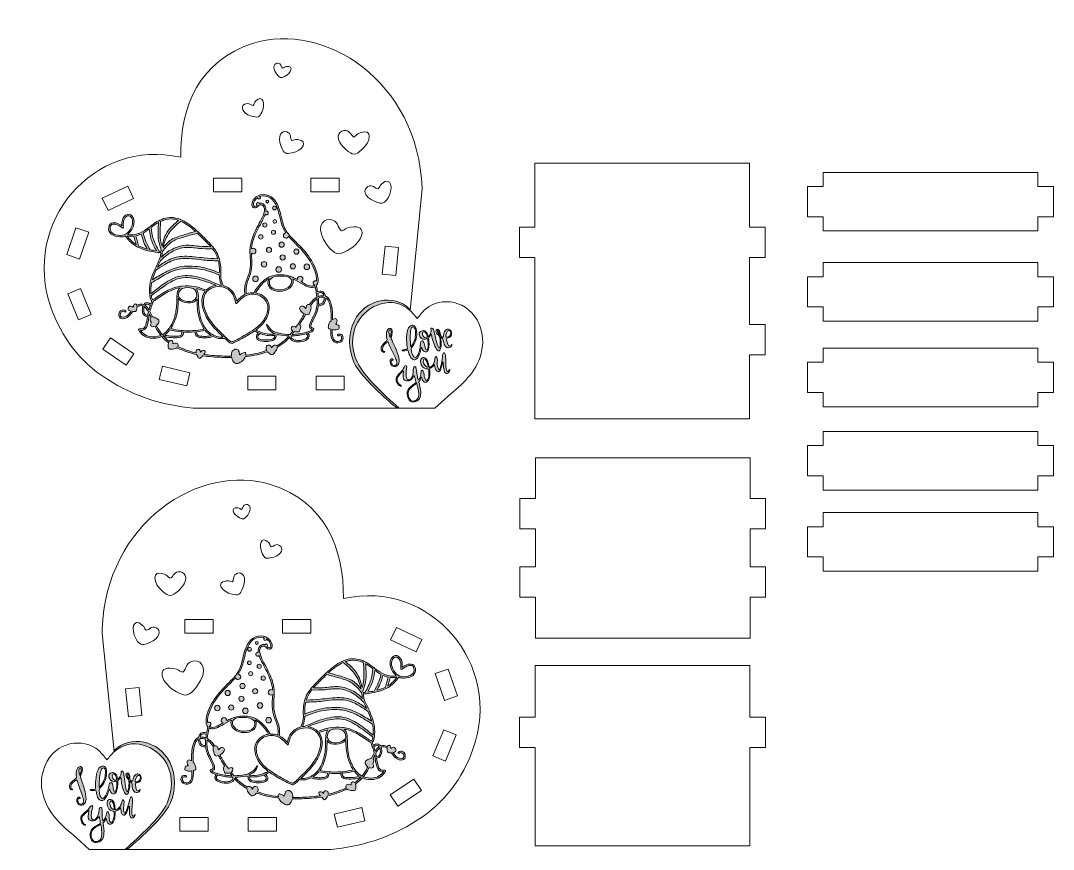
# Model space of a CAD drawing. Header units: inches. Extents: x 0 to 600, y 160 to 641.
import ezdxf

# ---------------------------------------------------------------- set-up
doc = ezdxf.new("R2010")
doc.units = ezdxf.units.IN
doc.header["$MEASUREMENT"] = 0
doc.layers.add('_U+0421_U+043B_U+043E_U+0439 1', color=7, linetype='Continuous')

# ---------------------------------------------------------------- blocks, each defined once
blk = doc.blocks.new('block 2')
at = {"layer": '_U+0421_U+043B_U+043E_U+0439 1', "true_color": 0x1c1c1b}
h = blk.add_hatch(color=250, dxfattribs=at)
edge = h.paths.add_edge_path()
edge.add_spline(control_points=[(71.5, 476.29), (71.07, 476.46), (70.59, 476.56), (70.07, 476.57), (69.13, 476.59), (68.25, 476.34), (67.46, 475.9), (67.29, 476.48), (66.89, 476.89), (66.51, 476.8), (66.11, 476.7), (65.72, 476.06), (65.6, 475.6), (65.48, 475.13), (65.63, 474.84), (65.39, 474.9), (65.15, 474.96), (64.53, 475.38), (64, 475.48), (63.47, 475.58), (63.03, 475.37), (62.74, 474.88), (62.46, 474.38), (62.34, 473.61), (62.77, 473.14), (63.07, 472.8), (63.65, 472.62), (64.27, 472.5), (63.7, 471.64), (63.1, 470.8), (62.34, 470.15), (61.51, 469.45), (59.58, 468.52), (58.52, 469.13), (57.77, 469.56), (57.83, 470.86), (58.17, 471.53), (58.47, 472.11), (59.09, 472.4), (59.73, 472.4), (60.12, 472.4), (60.27, 472.3), (60.54, 472.06), (60.72, 471.9), (60.99, 471.92), (61.14, 472.09), (61.3, 472.27), (61.28, 472.54), (61.11, 472.69), (60.67, 473.08), (60.33, 473.25), (59.73, 473.25), (58.78, 473.25), (57.87, 472.79), (57.42, 471.92), (56.86, 470.83), (56.92, 469.07), (58.09, 468.39), (59.52, 467.58), (61.75, 468.55), (62.88, 469.5), (63.85, 470.32), (64.51, 471.35), (65.19, 472.36), (65.99, 472.26), (66.68, 472.22), (67.05, 472.44), (67.44, 472.67), (67.47, 473.2), (67.52, 473.85), (67.55, 474.21), (67.58, 474.6), (67.58, 474.98), (68.31, 475.45), (69.15, 475.74), (70.05, 475.72), (70.44, 475.71), (70.8, 475.64), (71.13, 475.52), (70.93, 474.98), (70.81, 474.42), (70.76, 473.92), (70.64, 472.81), (70.78, 471.37), (71.47, 470.46), (72.04, 469.71), (72.88, 469.42), (73.74, 469.19), (73.49, 467.51), (73.23, 465.71), (72.7, 464.29), (72.35, 463.34), (71.69, 462.26), (70.58, 462.13), (69.96, 462.05), (68.81, 462.61), (68.59, 461.94), (68.37, 461.29), (69.65, 459.95), (70.06, 459.54), (71.17, 458.43), (72.44, 457.63), (73.95, 457.18), (75.87, 456.62), (78.09, 456.61), (80.03, 457.07), (80.74, 457.23), (81.4, 457.46), (82.03, 457.74), (83.08, 456.54), (84.26, 455.44), (85.64, 454.42), (85.75, 454.34), (85.85, 454.26), (85.96, 454.18), (85.94, 454.11), (85.92, 454.03), (85.9, 453.95), (85.66, 453.02), (85.69, 451.63), (86, 450.95), (86.32, 450.27), (86.92, 450.31), (87.8, 450.39), (88.69, 450.46), (89.86, 450.57), (90.62, 451.05), (90.72, 451.11), (90.82, 451.19), (90.91, 451.27), (93.11, 450.19), (95.42, 449.28), (97.61, 448.55), (99.18, 448.02), (100.73, 447.59), (102.28, 447.24), (102.6, 446.5), (103.05, 445.76), (103.39, 445.37), (103.91, 444.8), (104.2, 445.02), (104.77, 445.57), (105.05, 445.84), (105.41, 446.2), (105.76, 446.58), (107.61, 446.28), (109.49, 446.08), (111.45, 445.92), (115.08, 445.63), (118.9, 445.48), (122.69, 445.54), (122.85, 444.89), (123.08, 444.25), (123.37, 443.71), (123.83, 442.87), (124.43, 442.28), (125.13, 442.1), (125.83, 441.92), (126.61, 442.15), (127.47, 442.61), (128.33, 443.06), (129.26, 443.73), (129.93, 444.76), (130.18, 445.15), (130.39, 445.58), (130.56, 446), (130.82, 446.03), (131.08, 446.06), (131.34, 446.09), (135.42, 446.58), (139.57, 447.48), (143.46, 448.92), (143.58, 448.77), (143.71, 448.62), (143.84, 448.48), (144.46, 447.84), (145.22, 447.35), (145.78, 447.24), (146.34, 447.14), (146.71, 447.42), (147.31, 448.1), (147.91, 448.77), (148.73, 449.85), (149, 450.73), (149.09, 451.02), (149.12, 451.28), (149.11, 451.52), (151.87, 453.1), (154.16, 454.96), (156.35, 457.36), (156.4, 457.01), (156.52, 456.68), (156.75, 456.34), (157.43, 455.39), (158.74, 454.9), (159.85, 454.72), (161.39, 454.46), (163.32, 454.62), (164.8, 455.14), (165.87, 455.52), (167.46, 456.43), (167.72, 457.65), (167.89, 458.43), (167.43, 459.07), (166.89, 459.6), (167, 459.63), (167.11, 459.67), (167.21, 459.71), (168.03, 459.99), (170.16, 460.83), (170.37, 461.83), (170.53, 462.62), (169.61, 462.74), (169.09, 462.96), (168.71, 463.12), (168.66, 463.38), (168.68, 463.79), (168.75, 464.76), (169.34, 466.09), (169.76, 466.95), (170.65, 468.74), (171.62, 470.33), (172.26, 472.24), (172.64, 473.37), (172.89, 474.53), (173.02, 475.71), (173.4, 475.67), (173.75, 475.67), (174.17, 475.75), (175.02, 475.92), (175.8, 476.33), (176.35, 477.02), (177.03, 477.86), (177.34, 479.09), (177.31, 480.16), (177.31, 480.17), (177.31, 480.18), (177.31, 480.19), (177.73, 479.95), (178.11, 479.62), (178.44, 479.17), (180.02, 477.03), (180.35, 472.63), (180.39, 470.04), (180.41, 469), (180.39, 467.96), (180.36, 466.92), (180.14, 466.7), (179.93, 466.46), (179.76, 466.22), (179.15, 465.38), (178.93, 464.47), (178.8, 463.84), (178.66, 463.22), (178.6, 462.86), (178.84, 462.57), (179.05, 462.33), (179.47, 462.13), (180.18, 461.96), (180.16, 460.74), (180.17, 459.5), (180.31, 458.36), (180.56, 456.42), (181.31, 454.48), (183.44, 454.08), (184.69, 453.85), (186.15, 454.22), (186.89, 455.31), (187.47, 456.16), (187.61, 457.66), (186.96, 458.51), (186.37, 459.3), (185.34, 459.15), (184.48, 459.03), (184.25, 459), (184.09, 458.78), (184.12, 458.55), (184.15, 458.32), (184.37, 458.16), (184.6, 458.19), (185.05, 458.25), (185.96, 458.43), (186.28, 458), (186.7, 457.45), (186.56, 456.34), (186.19, 455.79), (185.64, 454.99), (184.5, 454.75), (183.6, 454.92), (181.88, 455.24), (181.35, 456.92), (181.15, 458.46), (181.02, 459.52), (181.01, 460.66), (181.03, 461.79), (181.99, 461.64), (183.18, 461.54), (183.95, 461.74), (184.82, 461.96), (185.13, 462.56), (185.17, 463.12), (185.21, 463.68), (184.98, 464.2), (184.54, 464.44), (184.1, 464.69), (183.46, 464.66), (183.26, 464.76), (183.06, 464.86), (183.3, 465.09), (183.53, 465.58), (183.75, 466.08), (183.95, 466.85), (183.75, 467.4), (183.55, 467.95), (182.95, 468.29), (182.15, 468.07), (181.86, 467.99), (181.55, 467.83), (181.23, 467.62), (181.25, 468.44), (181.26, 469.25), (181.24, 470.06), (181.19, 472.86), (180.84, 477.35), (179.12, 479.68), (178.58, 480.42), (177.92, 480.9), (177.19, 481.18), (177.03, 481.93), (176.71, 482.67), (176.26, 483.23), (175.71, 483.9), (174.96, 484.25), (174.09, 484.18), (173.55, 484.14), (173.04, 483.94), (172.55, 483.72), (172.35, 484.83), (172.11, 485.94), (171.88, 487.03), (171.86, 487.13), (171.81, 487.21), (171.73, 487.27), (172.02, 487.57), (172.25, 487.94), (172.43, 488.39), (173.3, 490.63), (172.49, 494), (171.72, 496.16), (170.33, 500.03), (167.89, 503.93), (165.27, 507.08), (163.8, 508.86), (162.17, 510.51), (160.54, 512.15), (159.11, 513.57), (157.63, 515), (156.32, 516.52), (154.27, 518.92), (153.17, 521.05), (152.31, 524.07), (151.48, 526.96), (150.97, 529.99), (149.92, 532.81), (149.05, 535.17), (147.68, 537.59), (145.52, 538.99), (143.73, 540.16), (141.37, 540.6), (139.28, 540.08), (137.58, 539.65), (136.03, 538.51), (135.14, 536.99), (134.57, 535.99), (134.16, 534.49), (134.67, 533.4), (135.12, 532.42), (136.16, 532.22), (137.05, 532.74), (137.76, 533.16), (138.49, 534.16), (139.26, 534.36), (140.13, 534.58), (141, 533.89), (141.38, 533.15), (142.14, 531.66), (141.44, 529.48), (140.85, 528.05), (140.23, 526.53), (139.42, 525.03), (138.65, 523.58), (137.76, 521.91), (136.86, 520.25), (136.07, 518.53), (134.71, 515.57), (133.62, 512.36), (133.33, 509.1), (133.08, 506.39), (133.45, 503.87), (133.53, 501.18), (133.6, 498.9), (133.38, 496.72), (132.75, 494.52), (132.15, 492.41), (131.2, 490.41), (130.61, 488.32), (130.21, 486.91), (130.06, 485.57), (130.14, 484.12), (130.17, 483.46), (130.25, 482.87), (130.38, 482.22), (130.3, 482.19), (130.23, 482.16), (130.15, 482.12), (128.33, 481.26), (126.92, 479.77), (125.56, 478.32), (125.28, 479.77), (124.92, 481.16), (124.17, 482.49), (123.15, 484.3), (121.53, 485.82), (119.64, 486.68), (119.06, 486.95), (118.44, 487.15), (117.81, 487.31), (117.17, 488.81), (116.58, 490.28), (116.4, 491.92), (116.17, 493.96), (116.43, 496.17), (116.3, 498.27), (116.11, 501.22), (115.38, 504.12), (113.91, 506.71), (112.16, 509.8), (109.28, 512.6), (106.76, 515.09), (103.82, 517.99), (100.68, 521.09), (97.26, 523.42), (94.43, 525.35), (91.12, 526.89), (87.63, 526.96), (84.53, 527.03), (81.56, 525.91), (78.94, 524.33), (76.45, 522.83), (74.32, 520.9), (71.91, 519.32), (70.21, 518.21), (68.32, 517.33), (66.3, 517.01), (65.03, 516.81), (63.56, 516.81), (62.29, 517.1), (62.31, 517.11), (62.33, 517.12), (62.34, 517.13), (63.75, 518.31), (65.01, 520.23), (65.58, 521.98), (66.09, 523.56), (66.14, 525.41), (65.34, 526.9), (64.71, 528.09), (63.43, 529.1), (62.03, 528.78), (60.64, 528.46), (59.6, 526.96), (59.18, 525.68), (58.8, 524.54), (58.78, 523.31), (58.83, 522.11), (58.32, 522.5), (57.83, 522.81), (57.2, 523.11), (56.17, 523.61), (54.75, 524.09), (53.6, 523.9), (52.29, 523.68), (51.46, 522.62), (51.22, 521.36), (50.93, 519.87), (51.42, 518.29), (52.6, 517.31), (53.9, 516.22), (56.09, 515.78), (57.76, 515.71), (58.95, 515.66), (59.97, 515.8), (60.94, 516.24), (60.99, 516.14), (61.05, 516.06), (61.09, 515.99), (62.4, 514.05), (64.17, 512.21), (66.11, 510.91), (68.65, 509.22), (71.97, 508.1), (74.92, 507.42), (77.15, 506.91), (79.25, 506.67), (81.5, 506.5), (81.4, 505.63), (81.3, 504.77), (81.09, 503.92), (80.69, 502.3), (79.83, 500.66), (79.11, 499.16), (78.06, 496.96), (77.01, 494.7), (76.22, 492.4), (75.48, 490.27), (75.03, 488.14), (74.91, 485.89), (74.81, 484.15), (74.87, 481.94), (75.29, 480.25), (75.44, 479.63), (75.74, 478.77), (76.35, 478.46), (76.09, 477.82), (75.84, 477.19), (75.61, 476.54), (75.24, 476.82), (74.87, 477.06), (74.42, 477.24), (73.62, 477.54), (72.75, 477.54), (72.06, 476.96), (71.85, 476.78), (71.66, 476.55), (71.5, 476.29), (71.5, 476.29), (71.5, 476.29), (71.5, 476.29)], knot_values=[0, 0, 0, 0, 1, 1, 1, 2, 2, 2, 3, 3, 3, 4, 4, 4, 5, 5, 5, 6, 6, 6, 7, 7, 7, 8, 8, 8, 9, 9, 9, 10, 10, 10, 11, 11, 11, 12, 12, 12, 13, 13, 13, 14, 14, 14, 15, 15, 15, 16, 16, 16, 17, 17, 17, 18, 18, 18, 19, 19, 19, 20, 20, 20, 21, 21, 21, 22, 22, 22, 23, 23, 23, 24, 24, 24, 25, 25, 25, 26, 26, 26, 27, 27, 27, 28, 28, 28, 29, 29, 29, 30, 30, 30, 31, 31, 31, 32, 32, 32, 33, 33, 33, 34, 34, 34, 35, 35, 35, 36, 36, 36, 37, 37, 37, 38, 38, 38, 39, 39, 39, 40, 40, 40, 41, 41, 41, 42, 42, 42, 43, 43, 43, 44, 44, 44, 45, 45, 45, 46, 46, 46, 47, 47, 47, 48, 48, 48, 49, 49, 49, 50, 50, 50, 51, 51, 51, 52, 52, 52, 53, 53, 53, 54, 54, 54, 55, 55, 55, 56, 56, 56, 57, 57, 57, 58, 58, 58, 59, 59, 59, 60, 60, 60, 61, 61, 61, 62, 62, 62, 63, 63, 63, 64, 64, 64, 65, 65, 65, 66, 66, 66, 67, 67, 67, 68, 68, 68, 69, 69, 69, 70, 70, 70, 71, 71, 71, 72, 72, 72, 73, 73, 73, 74, 74, 74, 75, 75, 75, 76, 76, 76, 77, 77, 77, 78, 78, 78, 79, 79, 79, 80, 80, 80, 81, 81, 81, 82, 82, 82, 83, 83, 83, 84, 84, 84, 85, 85, 85, 86, 86, 86, 87, 87, 87, 88, 88, 88, 89, 89, 89, 90, 90, 90, 91, 91, 91, 92, 92, 92, 93, 93, 93, 94, 94, 94, 95, 95, 95, 96, 96, 96, 97, 97, 97, 98, 98, 98, 99, 99, 99, 100, 100, 100, 101, 101, 101, 102, 102, 102, 103, 103, 103, 104, 104, 104, 105, 105, 105, 106, 106, 106, 107, 107, 107, 108, 108, 108, 109, 109, 109, 110, 110, 110, 111, 111, 111, 112, 112, 112, 113, 113, 113, 114, 114, 114, 115, 115, 115, 116, 116, 116, 117, 117, 117, 118, 118, 118, 119, 119, 119, 120, 120, 120, 121, 121, 121, 122, 122, 122, 123, 123, 123, 124, 124, 124, 125, 125, 125, 126, 126, 126, 127, 127, 127, 128, 128, 128, 129, 129, 129, 130, 130, 130, 131, 131, 131, 132, 132, 132, 133, 133, 133, 134, 134, 134, 135, 135, 135, 136, 136, 136, 137, 137, 137, 138, 138, 138, 139, 139, 139, 140, 140, 140, 141, 141, 141, 142, 142, 142, 143, 143, 143, 144, 144, 144, 145, 145, 145, 146, 146, 146, 147, 147, 147, 148, 148, 148, 149, 149, 149, 150, 150, 150, 151, 151, 151, 152, 152, 152, 153, 153, 153, 154, 154, 154, 155, 155, 155, 156, 156, 156, 157, 157, 157, 158, 158, 158, 159, 159, 159, 160, 160, 160, 161, 161, 161, 162, 162, 162, 163, 163, 163, 164, 164, 164, 165, 165, 165, 166, 166, 166, 167, 167, 167, 168, 168, 168, 169, 169, 169, 170, 170, 170, 171, 171, 171, 172, 172, 172, 173, 173, 173, 174, 174, 174, 175, 175, 175, 176, 176, 176, 177, 177, 177, 178, 178, 178, 179, 179, 179, 179], degree=3, periodic=1)
edge = h.paths.add_edge_path()
edge.add_spline(control_points=[(75.88, 465.84), (75.8, 465.45), (75.44, 464.9), (75.51, 464.41), (75.57, 463.93), (76.08, 463.52), (76.8, 463.46), (77.21, 463.43), (77.69, 463.52), (78.16, 463.72), (78.25, 463.53), (78.34, 463.35), (78.43, 463.17), (79.34, 461.43), (80.32, 459.85), (81.46, 458.42), (80.95, 458.2), (80.41, 458.03), (79.84, 457.9), (78.05, 457.48), (75.97, 457.47), (74.2, 458), (72.82, 458.41), (71.67, 459.13), (70.66, 460.15), (70.47, 460.34), (69.95, 460.9), (69.64, 461.34), (69.64, 461.34), (69.64, 461.34), (69.64, 461.34), (69.99, 461.27), (70.33, 461.24), (70.68, 461.28), (72.14, 461.45), (73.03, 462.72), (73.5, 463.99), (74.25, 466.01), (74.46, 468.66), (74.86, 470.81), (74.87, 470.85), (74.88, 470.88), (74.88, 470.91), (75.21, 470.22), (75.53, 469.51), (75.83, 468.82), (75.59, 468.65), (75.42, 468.43), (75.33, 468.2), (75.13, 467.7), (75.33, 467.2), (75.54, 466.83), (75.74, 466.46), (75.96, 466.23), (75.88, 465.84), (75.88, 465.84), (75.88, 465.84), (75.88, 465.84)], knot_values=[0, 0, 0, 0, 1, 1, 1, 2, 2, 2, 3, 3, 3, 4, 4, 4, 5, 5, 5, 6, 6, 6, 7, 7, 7, 8, 8, 8, 9, 9, 9, 10, 10, 10, 11, 11, 11, 12, 12, 12, 13, 13, 13, 14, 14, 14, 15, 15, 15, 16, 16, 16, 17, 17, 17, 18, 18, 18, 19, 19, 19, 19], degree=3, periodic=1)
edge = h.paths.add_edge_path()
edge.add_spline(control_points=[(78.89, 464.14), (78.99, 464.21), (79.08, 464.29), (79.17, 464.37), (79.88, 465.03), (80.38, 466.05), (80.44, 466.68), (80.51, 467.3), (80.16, 467.55), (79.47, 467.99), (78.78, 468.42), (77.75, 469.05), (76.94, 469.12), (76.83, 469.13), (76.73, 469.13), (76.63, 469.12), (76.17, 470.16), (75.7, 471.23), (75.17, 472.25), (75.44, 473.41), (75.79, 474.54), (76.2, 475.69), (76.53, 476.61), (76.88, 477.51), (77.25, 478.42), (78.02, 478.7), (79.35, 479.75), (79.86, 480.1), (82.11, 481.64), (84.63, 483.22), (87.09, 484.39), (88.96, 485.27), (90.71, 485.81), (92.65, 486.1), (92.04, 485.46), (91.54, 484.77), (91.23, 483.84), (90.7, 482.21), (90.78, 479.74), (90.73, 478.02), (90.64, 475.11), (90.41, 472.25), (89.61, 469.44), (88.93, 467.06), (87.75, 464.48), (86.25, 462.41), (86.23, 462.39), (86.21, 462.37), (86.2, 462.35), (85.95, 462), (85.69, 461.68), (85.42, 461.37), (84.49, 460.29), (83.45, 459.42), (82.26, 458.79), (81.09, 460.22), (80.1, 461.8), (79.19, 463.56), (79.09, 463.76), (78.99, 463.95), (78.89, 464.14), (78.89, 464.14), (78.89, 464.14), (78.89, 464.14)], knot_values=[0, 0, 0, 0, 1, 1, 1, 2, 2, 2, 3, 3, 3, 4, 4, 4, 5, 5, 5, 6, 6, 6, 7, 7, 7, 8, 8, 8, 9, 9, 9, 10, 10, 10, 11, 11, 11, 12, 12, 12, 13, 13, 13, 14, 14, 14, 15, 15, 15, 16, 16, 16, 17, 17, 17, 18, 18, 18, 19, 19, 19, 20, 20, 20, 21, 21, 21, 21], degree=3, periodic=1)
edge = h.paths.add_edge_path()
edge.add_spline(control_points=[(89.09, 453.68), (89.45, 453.79), (90.02, 454.03), (90.55, 453.98), (91.08, 453.93), (91.56, 453.58), (91.63, 452.98), (91.67, 452.68), (91.6, 452.31), (91.43, 451.96), (93.55, 450.93), (95.77, 450.06), (97.88, 449.35), (99.25, 448.9), (100.59, 448.52), (101.94, 448.19), (101.94, 448.19), (101.92, 448.26), (101.92, 448.26), (101.69, 449.21), (101.97, 449.73), (102.46, 450.02), (102.95, 450.3), (103.64, 450.36), (104.01, 450.03), (104.39, 449.7), (104.44, 449), (104.51, 448.74), (104.59, 448.49), (104.68, 448.69), (104.92, 448.95), (105.16, 449.21), (105.55, 449.53), (106.02, 449.62), (106.49, 449.7), (107.05, 449.56), (107.23, 449.22), (107.41, 448.89), (107.21, 448.37), (106.69, 447.68), (106.61, 447.57), (106.52, 447.45), (106.42, 447.33), (108.08, 447.09), (109.77, 446.91), (111.51, 446.77), (115.07, 446.49), (118.82, 446.34), (122.54, 446.39), (122.53, 446.47), (122.52, 446.55), (122.51, 446.63), (122.42, 447.63), (122.54, 448.52), (123, 449.21), (123.46, 449.91), (124.25, 450.41), (124.97, 450.47), (125.7, 450.54), (126.36, 450.17), (126.7, 449.48), (127.04, 448.8), (127.07, 447.8), (127.17, 447.39), (127.28, 446.98), (127.46, 447.15), (127.87, 447.43), (128.28, 447.72), (128.92, 448.11), (129.55, 448.32), (130.19, 448.53), (130.81, 448.55), (130.92, 447.87), (130.95, 447.62), (130.92, 447.28), (130.84, 446.89), (130.84, 446.89), (131.24, 446.94), (131.24, 446.94), (135.19, 447.41), (139.21, 448.27), (142.99, 449.65), (142.8, 450), (142.67, 450.36), (142.61, 450.7), (142.49, 451.46), (142.74, 452.17), (143.17, 452.53), (143.61, 452.88), (144.23, 452.88), (144.68, 452.69), (145.14, 452.5), (145.42, 452.11), (145.59, 451.81), (145.76, 451.5), (145.83, 451.27), (145.88, 451.21), (145.94, 451.15), (145.97, 451.27), (146.12, 451.55), (146.26, 451.82), (146.52, 452.26), (146.97, 452.53), (147.42, 452.8), (148.07, 452.89), (148.53, 452.59), (148.64, 452.53), (148.74, 452.44), (148.82, 452.33), (151.53, 453.89), (153.75, 455.74), (155.91, 458.13), (153.94, 458.18), (151.85, 458.39), (149.99, 458.8), (149.45, 458.7), (148.91, 458.6), (148.37, 458.52), (148.42, 458.04), (148.43, 457.58), (148.27, 457.11), (148, 456.3), (147.33, 455.78), (146.56, 455.48), (145.42, 455.02), (143.91, 454.91), (142.69, 454.9), (141.38, 454.88), (139.37, 454.97), (138.21, 455.56), (137.29, 456.03), (136.86, 456.88), (137.02, 457.9), (137.12, 458.53), (137.41, 458.98), (137.85, 459.42), (138, 459.55), (138.14, 459.68), (138.3, 459.81), (137.47, 460.17), (136.71, 460.58), (135.93, 461.04), (133.84, 459.56), (131.55, 458.19), (129.41, 456.99), (127.52, 455.93), (125.6, 454.94), (123.62, 454.04), (123.11, 453.81), (122.67, 453.61), (122.11, 453.81), (121.49, 454.03), (120.65, 454.83), (120.16, 455.26), (119.62, 455.73), (119.09, 456.22), (118.55, 456.71), (117.67, 456.57), (116.89, 456.48), (115.97, 456.53), (114.48, 456.63), (113.1, 457.07), (111.77, 457.73), (110.95, 457.45), (110.22, 457.23), (109.34, 457.12), (108.11, 456.95), (106.75, 456.95), (105.5, 457.02), (104.47, 457.08), (103.07, 457.21), (102.29, 457.98), (101.67, 458.59), (101.49, 459.55), (101.39, 460.42), (99.22, 460.28), (96.91, 460.24), (94.71, 460.35), (94.55, 459.46), (94.32, 458.5), (93.62, 457.9), (92.7, 457.1), (91.04, 457.06), (89.89, 457.06), (88.32, 457.04), (86.36, 457.11), (84.84, 457.42), (84.07, 457.58), (83.55, 457.76), (83.05, 458.26), (82.98, 458.22), (82.9, 458.17), (82.82, 458.13), (83.79, 457.04), (84.88, 456.03), (86.14, 455.1), (86.14, 455.1), (86.35, 454.95), (86.35, 454.95), (86.58, 455.25), (86.85, 455.42), (87.12, 455.49), (87.61, 455.62), (88.1, 455.41), (88.32, 455.03), (88.54, 454.65), (88.49, 454.12), (88.53, 453.84), (88.58, 453.57), (88.73, 453.56), (89.09, 453.68), (89.09, 453.68), (89.09, 453.68), (89.09, 453.68)], knot_values=[0, 0, 0, 0, 1, 1, 1, 2, 2, 2, 3, 3, 3, 4, 4, 4, 5, 5, 5, 6, 6, 6, 7, 7, 7, 8, 8, 8, 9, 9, 9, 10, 10, 10, 11, 11, 11, 12, 12, 12, 13, 13, 13, 14, 14, 14, 15, 15, 15, 16, 16, 16, 17, 17, 17, 18, 18, 18, 19, 19, 19, 20, 20, 20, 21, 21, 21, 22, 22, 22, 23, 23, 23, 24, 24, 24, 25, 25, 25, 26, 26, 26, 27, 27, 27, 28, 28, 28, 29, 29, 29, 30, 30, 30, 31, 31, 31, 32, 32, 32, 33, 33, 33, 34, 34, 34, 35, 35, 35, 36, 36, 36, 37, 37, 37, 38, 38, 38, 39, 39, 39, 40, 40, 40, 41, 41, 41, 42, 42, 42, 43, 43, 43, 44, 44, 44, 45, 45, 45, 46, 46, 46, 47, 47, 47, 48, 48, 48, 49, 49, 49, 50, 50, 50, 51, 51, 51, 52, 52, 52, 53, 53, 53, 54, 54, 54, 55, 55, 55, 56, 56, 56, 57, 57, 57, 58, 58, 58, 59, 59, 59, 60, 60, 60, 61, 61, 61, 62, 62, 62, 63, 63, 63, 64, 64, 64, 65, 65, 65, 66, 66, 66, 67, 67, 67, 68, 68, 68, 69, 69, 69, 70, 70, 70, 71, 71, 71, 71], degree=3, periodic=1)
edge = h.paths.add_edge_path()
edge.add_spline(control_points=[(161.98, 464.71), (162.02, 464.7), (162.05, 464.69), (162.09, 464.68), (162.47, 464.53), (162.78, 464.07), (162.74, 463.32), (162.71, 462.56), (162.32, 461.5), (162.08, 460.97), (161.84, 460.44), (161.74, 460.44), (161.24, 460.45), (160.75, 460.45), (159.85, 460.47), (159.1, 460.64), (159.1, 460.64), (159.09, 460.64), (159.09, 460.64), (158.65, 460.08), (158.21, 459.52), (157.76, 458.98), (157.99, 458.99), (158.21, 458.99), (158.43, 459), (160.82, 459.1), (163.52, 459.48), (165.9, 460.18), (165.93, 460.19), (165.96, 460.2), (165.99, 460.2), (166.31, 460.3), (166.63, 460.4), (166.93, 460.51), (167.36, 460.66), (169.17, 461.38), (169.5, 461.91), (169.31, 462), (168.88, 462.12), (168.76, 462.17), (168.03, 462.49), (167.78, 463.07), (167.84, 463.85), (167.91, 464.95), (168.52, 466.35), (169, 467.33), (169.86, 469.07), (170.83, 470.65), (171.45, 472.51), (171.86, 473.71), (172.1, 474.96), (172.22, 476.22), (172.22, 476.23), (172.22, 476.24), (172.23, 476.25), (172.32, 477.22), (172.33, 478.2), (172.28, 479.18), (172.27, 479.34), (172.26, 479.51), (172.25, 479.68), (171.11, 479.01), (170.19, 478.04), (169.38, 476.94), (169.09, 476.54), (168.81, 476.13), (168.54, 475.71), (168.63, 475.56), (168.69, 475.38), (168.72, 475.17), (168.86, 474.3), (168.48, 472.89), (168.14, 471.92), (167.8, 470.94), (167.51, 470.41), (166.71, 470.42), (166.4, 470.43), (166.02, 470.51), (165.62, 470.66), (165.25, 470), (164.87, 469.35), (164.49, 468.71), (163.69, 467.38), (162.86, 466.03), (161.98, 464.71), (161.98, 464.71), (161.98, 464.71), (161.98, 464.71)], knot_values=[0, 0, 0, 0, 1, 1, 1, 2, 2, 2, 3, 3, 3, 4, 4, 4, 5, 5, 5, 6, 6, 6, 7, 7, 7, 8, 8, 8, 9, 9, 9, 10, 10, 10, 11, 11, 11, 12, 12, 12, 13, 13, 13, 14, 14, 14, 15, 15, 15, 16, 16, 16, 17, 17, 17, 18, 18, 18, 19, 19, 19, 20, 20, 20, 21, 21, 21, 22, 22, 22, 23, 23, 23, 24, 24, 24, 25, 25, 25, 26, 26, 26, 27, 27, 27, 28, 28, 28, 29, 29, 29, 29], degree=3, periodic=1)
edge = h.paths.add_edge_path()
edge.add_spline(control_points=[(158.24, 460.93), (157.88, 461.11), (157.6, 461.33), (157.42, 461.59), (157.12, 462.03), (157.14, 462.6), (157.32, 463), (157.49, 463.4), (157.83, 463.65), (158.23, 463.69), (158.63, 463.74), (159.11, 463.59), (159.55, 463.33), (159.65, 463.27), (159.76, 463.2), (159.86, 463.12), (161.26, 465.09), (162.56, 467.13), (163.76, 469.14), (164.12, 469.76), (164.48, 470.38), (164.84, 471), (164.42, 471.21), (164, 471.47), (163.64, 471.76), (162.7, 472.51), (162.13, 473.44), (162.13, 474.15), (162.13, 474.85), (162.7, 475.33), (163.27, 475.43), (163.85, 475.53), (164.43, 475.25), (164.88, 474.85), (165.32, 474.45), (165.63, 473.93), (165.76, 474.06), (165.89, 474.18), (165.84, 474.94), (166.06, 475.5), (166.29, 476.05), (166.78, 476.39), (167.35, 476.39), (167.53, 476.39), (167.72, 476.35), (167.9, 476.28), (168.15, 476.68), (168.42, 477.07), (168.69, 477.44), (169.66, 478.76), (170.77, 479.87), (172.16, 480.61), (172.08, 481.39), (171.96, 482.18), (171.82, 482.96), (171.81, 483), (171.8, 483.04), (171.8, 483.08), (171.59, 484.31), (171.33, 485.54), (171.07, 486.75), (170.48, 486.4), (169.76, 486.24), (168.98, 486.25), (167.55, 486.27), (166.3, 486.87), (165.07, 487.53), (163.28, 488.48), (161.56, 489.54), (159.78, 490.48), (159.21, 490.78), (158.66, 491.05), (158.11, 491.29), (158.26, 490.85), (158.36, 490.41), (158.36, 489.88), (158.37, 488.62), (157.84, 487.46), (156.99, 486.54), (155.76, 485.2), (153.93, 484.37), (152.15, 484.11), (150.2, 483.83), (147.63, 484.14), (145.95, 485.18), (144.65, 485.99), (143.8, 487.36), (143.68, 488.89), (143.6, 489.86), (143.84, 490.57), (144.39, 491.36), (144.4, 491.38), (144.41, 491.4), (144.43, 491.41), (142.6, 490.47), (140.91, 489.01), (139.57, 487.47), (138.38, 486.11), (137.44, 484.63), (136.51, 483.09), (136.89, 483.04), (137.27, 482.96), (137.64, 482.85), (140.25, 482.13), (142.83, 480.17), (143.89, 477.64), (144.95, 475.12), (144.45, 472.16), (143.47, 469.69), (142.37, 466.91), (140.67, 464.84), (138.38, 462.92), (137.84, 462.47), (137.27, 462.02), (136.68, 461.59), (137.53, 461.1), (138.36, 460.68), (139.3, 460.31), (140.91, 459.68), (142.75, 459.21), (144.48, 459.1), (145.68, 459.03), (146.88, 459.15), (148.06, 459.33), (146.48, 459.88), (145.21, 460.67), (144.11, 462), (143.1, 463.22), (142.71, 464.72), (142.97, 464.78), (143.15, 464.83), (143.45, 464.13), (144.76, 462.54), (145.87, 461.2), (147.16, 460.48), (148.82, 459.98), (149.21, 459.86), (149.62, 459.75), (150.04, 459.66), (150.08, 459.65), (150.12, 459.64), (150.16, 459.63), (152.2, 459.18), (154.53, 458.99), (156.64, 458.97), (157.18, 459.61), (157.72, 460.26), (158.24, 460.93), (158.24, 460.93), (158.24, 460.93), (158.24, 460.93)], knot_values=[0, 0, 0, 0, 1, 1, 1, 2, 2, 2, 3, 3, 3, 4, 4, 4, 5, 5, 5, 6, 6, 6, 7, 7, 7, 8, 8, 8, 9, 9, 9, 10, 10, 10, 11, 11, 11, 12, 12, 12, 13, 13, 13, 14, 14, 14, 15, 15, 15, 16, 16, 16, 17, 17, 17, 18, 18, 18, 19, 19, 19, 20, 20, 20, 21, 21, 21, 22, 22, 22, 23, 23, 23, 24, 24, 24, 25, 25, 25, 26, 26, 26, 27, 27, 27, 28, 28, 28, 29, 29, 29, 30, 30, 30, 31, 31, 31, 32, 32, 32, 33, 33, 33, 34, 34, 34, 35, 35, 35, 36, 36, 36, 37, 37, 37, 38, 38, 38, 39, 39, 39, 40, 40, 40, 41, 41, 41, 42, 42, 42, 43, 43, 43, 44, 44, 44, 45, 45, 45, 46, 46, 46, 47, 47, 47, 48, 48, 48, 49, 49, 49, 50, 50, 50, 50], degree=3, periodic=1)
edge = h.paths.add_edge_path()
edge.add_spline(control_points=[(82.2, 510.22), (81.68, 511.82), (81.32, 513.26), (81.19, 515.04), (80.97, 517.93), (81.21, 521.71), (81.38, 524.67), (83.34, 525.58), (85.44, 526.16), (87.62, 526.11), (89.04, 526.08), (90.44, 525.79), (91.78, 525.32), (89.66, 523.48), (87.41, 521.53), (85.74, 519.29), (83.59, 516.4), (83.03, 513.52), (82.2, 510.22), (82.2, 510.22), (82.2, 510.22), (82.2, 510.22)], knot_values=[0, 0, 0, 0, 1, 1, 1, 2, 2, 2, 3, 3, 3, 4, 4, 4, 5, 5, 5, 6, 6, 6, 7, 7, 7, 7], degree=3, periodic=1)
edge = h.paths.add_edge_path()
edge.add_spline(control_points=[(80.15, 524.05), (79.97, 521.08), (79.74, 517.89), (79.96, 514.95), (80.12, 512.86), (81.03, 510.22), (81.74, 508.18), (81.69, 507.9), (81.65, 507.62), (81.61, 507.34), (81.19, 507.37), (80.78, 507.41), (80.38, 507.45), (79.27, 509.58), (77.81, 512.37), (77.09, 514.59), (76.47, 516.51), (76.13, 519.1), (75.91, 521.18), (77.03, 522.03), (78.16, 522.87), (79.38, 523.6), (79.63, 523.76), (79.89, 523.9), (80.15, 524.05), (80.15, 524.05), (80.15, 524.05), (80.15, 524.05)], knot_values=[0, 0, 0, 0, 1, 1, 1, 2, 2, 2, 3, 3, 3, 4, 4, 4, 5, 5, 5, 6, 6, 6, 7, 7, 7, 8, 8, 8, 9, 9, 9, 9], degree=3, periodic=1)
edge = h.paths.add_edge_path()
edge.add_spline(control_points=[(82.43, 507.13), (82.43, 507.13), (82.43, 507.13), (82.43, 507.13), (82.29, 506.04), (82.2, 504.94), (81.95, 503.87), (83.26, 505.23), (84.53, 506.4), (86.22, 507.47), (88.75, 509.05), (91.91, 510.3), (94.88, 510.67), (97.92, 511.05), (100.76, 510.54), (103.77, 510.23), (106.02, 510), (108.24, 509.98), (110.5, 509.98), (109.11, 511.58), (107.57, 513.09), (106.16, 514.48), (105.06, 515.57), (103.93, 516.69), (102.77, 517.78), (100.61, 517.18), (97.9, 516.49), (95.77, 515.88), (93.25, 515.15), (90.32, 514.31), (88.1, 512.91), (85.98, 511.57), (83.91, 509.09), (82.43, 507.13), (82.43, 507.13), (82.43, 507.13), (82.43, 507.13), (82.43, 507.13), (82.43, 507.13), (82.43, 507.13)], knot_values=[0, 0, 0, 0, 1, 1, 1, 2, 2, 2, 3, 3, 3, 4, 4, 4, 5, 5, 5, 6, 6, 6, 7, 7, 7, 8, 8, 8, 9, 9, 9, 10, 10, 10, 11, 11, 11, 12, 12, 12, 13, 13, 13, 13], degree=3, periodic=1)
edge = h.paths.add_edge_path()
edge.add_spline(control_points=[(101.64, 518.82), (99.57, 518.24), (97.5, 517.65), (95.43, 517.06), (92.78, 516.29), (89.79, 515.42), (87.44, 513.95), (85.54, 512.75), (84.19, 511.2), (82.87, 509.49), (83.52, 513.03), (84.49, 515.54), (86.73, 518.55), (88.35, 520.73), (91, 522.99), (93.09, 524.8), (94.39, 524.23), (95.63, 523.5), (96.78, 522.72), (98.46, 521.57), (100.08, 520.23), (101.64, 518.82), (101.64, 518.82), (101.64, 518.82), (101.64, 518.82)], knot_values=[0, 0, 0, 0, 1, 1, 1, 2, 2, 2, 3, 3, 3, 4, 4, 4, 5, 5, 5, 6, 6, 6, 7, 7, 7, 8, 8, 8, 8], degree=3, periodic=1)
edge = h.paths.add_edge_path()
edge.add_spline(control_points=[(75.93, 481.38), (78.44, 483.42), (81.36, 485.57), (84.01, 487.4), (86.76, 489.3), (89.76, 491.07), (93.08, 491.71), (96.56, 492.38), (100.34, 491.8), (103.74, 490.91), (107.07, 490.04), (110.31, 488.79), (113.51, 487.52), (113.35, 487.5), (113.19, 487.48), (113.04, 487.45), (111.07, 487.1), (109.21, 486.22), (107.82, 484.77), (105.66, 485.58), (103.49, 486.37), (101.21, 486.8), (98.81, 487.25), (96.26, 487.32), (93.84, 487.09), (91.27, 486.86), (89.08, 486.27), (86.73, 485.16), (84.22, 483.97), (81.67, 482.37), (79.38, 480.81), (79.05, 480.58), (77.24, 479.23), (76.89, 479.19), (76.45, 479.15), (76.18, 480.17), (76.11, 480.46), (76.04, 480.75), (75.98, 481.06), (75.93, 481.38), (75.93, 481.38), (75.93, 481.38), (75.93, 481.38)], knot_values=[0, 0, 0, 0, 1, 1, 1, 2, 2, 2, 3, 3, 3, 4, 4, 4, 5, 5, 5, 6, 6, 6, 7, 7, 7, 8, 8, 8, 9, 9, 9, 10, 10, 10, 11, 11, 11, 12, 12, 12, 13, 13, 13, 14, 14, 14, 14], degree=3, periodic=1)
edge = h.paths.add_edge_path()
edge.add_spline(control_points=[(115.74, 487.61), (112.17, 489.05), (107.66, 491.15), (104.05, 492.1), (100.47, 493.04), (96.52, 493.62), (92.84, 492.91), (89.34, 492.24), (86.21, 490.41), (83.31, 488.41), (80.7, 486.6), (78.24, 484.62), (75.79, 482.62), (75.7, 483.72), (75.7, 484.87), (75.75, 485.84), (75.81, 486.89), (75.94, 487.91), (76.14, 488.91), (78.94, 490.66), (81.67, 492.43), (84.59, 493.98), (87.59, 495.58), (90.38, 496.73), (93.8, 497.19), (97.5, 497.69), (101.84, 497.43), (105.51, 496.71), (108.95, 496.03), (112, 494.85), (115.22, 493.54), (115.3, 493.51), (115.38, 493.49), (115.46, 493.49), (115.47, 492.93), (115.49, 492.37), (115.55, 491.83), (115.73, 490.28), (116.23, 488.9), (116.81, 487.5), (116.45, 487.55), (116.1, 487.59), (115.74, 487.61), (115.74, 487.61), (115.74, 487.61), (115.74, 487.61)], knot_values=[0, 0, 0, 0, 1, 1, 1, 2, 2, 2, 3, 3, 3, 4, 4, 4, 5, 5, 5, 6, 6, 6, 7, 7, 7, 8, 8, 8, 9, 9, 9, 10, 10, 10, 11, 11, 11, 12, 12, 12, 13, 13, 13, 14, 14, 14, 15, 15, 15, 15], degree=3, periodic=1)
edge = h.paths.add_edge_path()
edge.add_spline(control_points=[(115.46, 494.77), (112.24, 496.07), (109.19, 497.24), (105.75, 497.91), (101.95, 498.66), (97.47, 498.93), (93.63, 498.41), (90.07, 497.93), (87.14, 496.73), (84.01, 495.06), (81.2, 493.56), (79.16, 492.3), (76.57, 490.69), (76.71, 491.17), (76.86, 491.64), (77.02, 492.12), (77.52, 493.57), (78, 494.73), (78.64, 496.14), (78.96, 496.67), (85.32, 500.52), (86.43, 501.07), (89.24, 502.44), (92.06, 503.1), (95.19, 503.17), (98.88, 503.25), (102.71, 502.61), (106.39, 502.22), (109.2, 501.92), (111.94, 501.82), (114.76, 501.77), (114.81, 501.77), (114.87, 501.77), (114.92, 501.79), (115.2, 500.62), (115.37, 499.42), (115.45, 498.21), (115.52, 497.08), (115.48, 495.92), (115.46, 494.77), (115.46, 494.77), (115.46, 494.77), (115.46, 494.77)], knot_values=[0, 0, 0, 0, 1, 1, 1, 2, 2, 2, 3, 3, 3, 4, 4, 4, 5, 5, 5, 6, 6, 6, 7, 7, 7, 8, 8, 8, 9, 9, 9, 10, 10, 10, 11, 11, 11, 12, 12, 12, 13, 13, 13, 14, 14, 14, 14], degree=3, periodic=1)
edge = h.paths.add_edge_path()
edge.add_spline(control_points=[(114.59, 503), (111.87, 503.05), (109.23, 503.15), (106.52, 503.44), (102.78, 503.83), (98.92, 504.48), (95.16, 504.4), (91.86, 504.33), (88.86, 503.62), (85.89, 502.17), (83.63, 501.06), (81.59, 499.63), (79.57, 498.15), (79.57, 498.15), (79.88, 498.79), (79.88, 498.79), (80.33, 499.74), (80.83, 500.73), (81.24, 501.73), (82.82, 503.34), (85.12, 505.32), (86.88, 506.43), (89.25, 507.92), (92.24, 509.1), (95.04, 509.45), (97.95, 509.82), (100.76, 509.3), (103.64, 509.01), (106.01, 508.77), (109.02, 508.81), (111.45, 508.82), (112.1, 508), (112.68, 507.15), (113.17, 506.29), (113.77, 505.24), (114.23, 504.14), (114.59, 503), (114.59, 503), (114.59, 503), (114.59, 503)], knot_values=[0, 0, 0, 0, 1, 1, 1, 2, 2, 2, 3, 3, 3, 4, 4, 4, 5, 5, 5, 6, 6, 6, 7, 7, 7, 8, 8, 8, 9, 9, 9, 10, 10, 10, 11, 11, 11, 12, 12, 12, 13, 13, 13, 13], degree=3, periodic=1)
edge = h.paths.add_edge_path()
edge.add_spline(control_points=[(74.8, 520.34), (75.02, 518.24), (75.27, 516.24), (75.92, 514.21), (76.65, 511.94), (77.8, 509.72), (78.91, 507.6), (77.68, 507.75), (76.46, 507.94), (75.2, 508.23), (74.39, 509.61), (73.33, 511.57), (72.75, 512.97), (72.11, 514.51), (71.68, 516.15), (71.25, 517.76), (71.24, 517.81), (71.22, 517.85), (71.2, 517.9), (71.6, 518.12), (71.99, 518.36), (72.38, 518.61), (73.21, 519.16), (74.01, 519.74), (74.8, 520.34), (74.8, 520.34), (74.8, 520.34), (74.8, 520.34)], knot_values=[0, 0, 0, 0, 1, 1, 1, 2, 2, 2, 3, 3, 3, 4, 4, 4, 5, 5, 5, 6, 6, 6, 7, 7, 7, 8, 8, 8, 9, 9, 9, 9], degree=3, periodic=1)
edge = h.paths.add_edge_path()
edge.add_spline(control_points=[(70.09, 517.33), (70.53, 515.7), (70.97, 514.06), (71.62, 512.5), (72.18, 511.14), (72.9, 509.88), (73.63, 508.62), (71.92, 509.09), (70.15, 509.71), (68.54, 510.5), (68.32, 511.41), (68.03, 512.8), (67.82, 513.54), (67.57, 514.46), (67.3, 515.37), (67.04, 516.28), (68.1, 516.51), (69.12, 516.87), (70.09, 517.33), (70.09, 517.33), (70.09, 517.33), (70.09, 517.33)], knot_values=[0, 0, 0, 0, 1, 1, 1, 2, 2, 2, 3, 3, 3, 4, 4, 4, 5, 5, 5, 6, 6, 6, 7, 7, 7, 7], degree=3, periodic=1)
edge = h.paths.add_edge_path()
edge.add_spline(control_points=[(65.84, 516), (66.11, 515.07), (66.38, 514.15), (66.64, 513.22), (66.82, 512.56), (66.99, 511.91), (67.16, 511.26), (66.96, 511.37), (66.77, 511.5), (66.58, 511.62), (64.78, 512.82), (63.14, 514.52), (61.9, 516.32), (61.94, 516.31), (61.97, 516.3), (62, 516.29), (63.2, 516), (64.56, 515.96), (65.82, 516.09), (65.83, 516.06), (65.83, 516.03), (65.84, 516), (65.84, 516), (65.84, 516), (65.84, 516)], knot_values=[0, 0, 0, 0, 1, 1, 1, 2, 2, 2, 3, 3, 3, 4, 4, 4, 5, 5, 5, 6, 6, 6, 7, 7, 7, 8, 8, 8, 8], degree=3, periodic=1)
edge = h.paths.add_edge_path()
edge.add_spline(control_points=[(137.7, 538.47), (137.7, 538.43), (137.7, 538.4), (137.7, 538.36), (137.7, 537.91), (138.06, 537.55), (138.51, 537.55), (138.96, 537.55), (139.32, 537.91), (139.32, 538.36), (139.32, 538.67), (139.15, 538.93), (138.9, 539.07), (139.1, 539.14), (139.29, 539.2), (139.49, 539.25), (141.34, 539.72), (143.47, 539.31), (145.06, 538.28), (147.05, 536.98), (148.32, 534.69), (149.13, 532.52), (150.17, 529.72), (150.67, 526.7), (151.49, 523.83), (152.15, 521.54), (152.94, 519.72), (154.16, 517.94), (153.34, 517.92), (152.68, 517.25), (152.68, 516.43), (152.68, 515.59), (153.36, 514.91), (154.2, 514.91), (154.88, 514.91), (155.46, 515.37), (155.65, 516), (155.65, 516), (155.68, 515.97), (155.68, 515.97), (157, 514.43), (158.5, 512.98), (159.94, 511.55), (161.55, 509.93), (163.16, 508.3), (164.62, 506.54), (167.17, 503.46), (169.57, 499.65), (170.92, 495.87), (171.48, 494.32), (172.11, 491.92), (171.93, 490), (171.73, 490.13), (171.49, 490.2), (171.23, 490.2), (170.54, 490.2), (169.97, 489.64), (169.97, 488.94), (169.97, 488.34), (170.4, 487.84), (170.96, 487.71), (170.45, 487.27), (169.77, 487.09), (168.99, 487.1), (167.72, 487.11), (166.56, 487.7), (165.46, 488.28), (164.62, 488.73), (163.8, 489.2), (162.97, 489.67), (163.59, 489.9), (164.03, 490.49), (164.03, 491.19), (164.03, 492.08), (163.31, 492.81), (162.42, 492.81), (161.53, 492.81), (160.8, 492.08), (160.8, 491.19), (160.8, 491.08), (160.82, 490.98), (160.84, 490.88), (160.62, 491), (160.4, 491.12), (160.17, 491.23), (159.27, 491.71), (158.42, 492.11), (157.52, 492.45), (157.48, 492.47), (157.44, 492.49), (157.4, 492.49), (156.85, 492.7), (156.29, 492.87), (155.69, 493.03), (153.91, 493.49), (152.05, 493.75), (150.21, 493.69), (148.08, 493.63), (145.97, 493.16), (144.08, 492.19), (142.14, 491.2), (140.35, 489.66), (138.93, 488.03), (137.63, 486.54), (136.62, 484.93), (135.6, 483.24), (135.59, 483.23), (135.58, 483.21), (135.57, 483.19), (134.09, 483.27), (132.58, 483.04), (131.18, 482.54), (131.08, 483.09), (131.02, 483.6), (130.99, 484.16), (130.91, 485.52), (131.05, 486.77), (131.43, 488.09), (132.02, 490.18), (132.97, 492.18), (133.57, 494.29), (134.22, 496.57), (134.46, 498.84), (134.38, 501.21), (134.33, 502.89), (134.16, 504.52), (134.11, 506.16), (134.39, 505.94), (134.74, 505.81), (135.12, 505.81), (136.01, 505.81), (136.73, 506.53), (136.73, 507.43), (136.73, 508.32), (136.01, 509.04), (135.12, 509.04), (134.75, 509.04), (134.42, 508.92), (134.15, 508.72), (134.16, 508.82), (134.16, 508.92), (134.17, 509.02), (134.46, 512.18), (135.52, 515.31), (136.84, 518.17), (138.32, 521.38), (140.31, 524.49), (141.64, 527.73), (141.78, 528.07), (141.92, 528.44), (142.04, 528.82), (142.24, 528.6), (142.52, 528.47), (142.84, 528.47), (143.44, 528.47), (143.92, 528.95), (143.92, 529.55), (143.92, 530.15), (143.44, 530.63), (142.84, 530.63), (142.71, 530.63), (142.59, 530.61), (142.48, 530.57), (142.64, 531.6), (142.59, 532.64), (142.14, 533.53), (141.58, 534.64), (140.32, 535.51), (139.05, 535.18), (138.89, 535.14), (138.75, 535.09), (138.62, 535.03), (138.51, 535.35), (138.21, 535.58), (137.85, 535.58), (137.4, 535.58), (137.03, 535.22), (137.03, 534.77), (137.03, 534.49), (137.18, 534.23), (137.4, 534.09), (137.16, 533.86), (136.92, 533.65), (136.62, 533.47), (136.17, 533.21), (135.68, 533.24), (135.44, 533.75), (135.06, 534.58), (135.45, 535.83), (135.88, 536.56), (136.32, 537.33), (136.96, 537.98), (137.7, 538.47), (137.7, 538.47), (137.7, 538.47), (137.7, 538.47)], knot_values=[0, 0, 0, 0, 1, 1, 1, 2, 2, 2, 3, 3, 3, 4, 4, 4, 5, 5, 5, 6, 6, 6, 7, 7, 7, 8, 8, 8, 9, 9, 9, 10, 10, 10, 11, 11, 11, 12, 12, 12, 13, 13, 13, 14, 14, 14, 15, 15, 15, 16, 16, 16, 17, 17, 17, 18, 18, 18, 19, 19, 19, 20, 20, 20, 21, 21, 21, 22, 22, 22, 23, 23, 23, 24, 24, 24, 25, 25, 25, 26, 26, 26, 27, 27, 27, 28, 28, 28, 29, 29, 29, 30, 30, 30, 31, 31, 31, 32, 32, 32, 33, 33, 33, 34, 34, 34, 35, 35, 35, 36, 36, 36, 37, 37, 37, 38, 38, 38, 39, 39, 39, 40, 40, 40, 41, 41, 41, 42, 42, 42, 43, 43, 43, 44, 44, 44, 45, 45, 45, 46, 46, 46, 47, 47, 47, 48, 48, 48, 49, 49, 49, 50, 50, 50, 51, 51, 51, 52, 52, 52, 53, 53, 53, 54, 54, 54, 55, 55, 55, 56, 56, 56, 57, 57, 57, 58, 58, 58, 59, 59, 59, 60, 60, 60, 61, 61, 61, 62, 62, 62, 63, 63, 63, 64, 64, 64, 65, 65, 65, 65], degree=3, periodic=1)
edge = h.paths.add_edge_path()
edge.add_spline(control_points=[(143.36, 536.97), (142.91, 536.97), (142.55, 536.61), (142.55, 536.16), (142.55, 535.71), (142.91, 535.35), (143.36, 535.35), (143.81, 535.35), (144.17, 535.71), (144.17, 536.16), (144.17, 536.61), (143.81, 536.97), (143.36, 536.97), (143.36, 536.97), (143.36, 536.97), (143.36, 536.97)], knot_values=[0, 0, 0, 0, 1, 1, 1, 2, 2, 2, 3, 3, 3, 4, 4, 4, 5, 5, 5, 5], degree=3, periodic=1)
edge = h.paths.add_edge_path()
edge.add_spline(control_points=[(147.53, 533.55), (146.93, 533.55), (146.45, 533.06), (146.45, 532.47), (146.45, 531.87), (146.93, 531.39), (147.53, 531.39), (148.12, 531.39), (148.61, 531.87), (148.61, 532.47), (148.61, 533.06), (148.12, 533.55), (147.53, 533.55), (147.53, 533.55), (147.53, 533.55), (147.53, 533.55)], knot_values=[0, 0, 0, 0, 1, 1, 1, 2, 2, 2, 3, 3, 3, 4, 4, 4, 5, 5, 5, 5], degree=3, periodic=1)
edge = h.paths.add_edge_path()
edge.add_spline(control_points=[(147.67, 525.74), (147.07, 525.74), (146.59, 525.26), (146.59, 524.66), (146.59, 524.06), (147.07, 523.58), (147.67, 523.58), (148.26, 523.58), (148.74, 524.06), (148.74, 524.66), (148.74, 525.26), (148.26, 525.74), (147.67, 525.74), (147.67, 525.74), (147.67, 525.74), (147.67, 525.74)], knot_values=[0, 0, 0, 0, 1, 1, 1, 2, 2, 2, 3, 3, 3, 4, 4, 4, 5, 5, 5, 5], degree=3, periodic=1)
edge = h.paths.add_edge_path()
edge.add_spline(control_points=[(141.94, 523.77), (141.28, 523.77), (140.73, 523.23), (140.73, 522.56), (140.73, 521.89), (141.28, 521.35), (141.94, 521.35), (142.61, 521.35), (143.15, 521.89), (143.15, 522.56), (143.15, 523.23), (142.61, 523.77), (141.94, 523.77), (141.94, 523.77), (141.94, 523.77), (141.94, 523.77)], knot_values=[0, 0, 0, 0, 1, 1, 1, 2, 2, 2, 3, 3, 3, 4, 4, 4, 5, 5, 5, 5], degree=3, periodic=1)
edge = h.paths.add_edge_path()
edge.add_spline(control_points=[(146.91, 519.52), (146.25, 519.52), (145.71, 518.98), (145.71, 518.31), (145.71, 517.64), (146.25, 517.1), (146.91, 517.1), (147.58, 517.1), (148.13, 517.64), (148.13, 518.31), (148.13, 518.98), (147.58, 519.52), (146.91, 519.52), (146.91, 519.52), (146.91, 519.52), (146.91, 519.52)], knot_values=[0, 0, 0, 0, 1, 1, 1, 2, 2, 2, 3, 3, 3, 4, 4, 4, 5, 5, 5, 5], degree=3, periodic=1)
edge = h.paths.add_edge_path()
edge.add_spline(control_points=[(151.65, 512.66), (150.81, 512.66), (150.14, 511.98), (150.14, 511.15), (150.14, 510.31), (150.81, 509.64), (151.65, 509.64), (152.48, 509.64), (153.16, 510.31), (153.16, 511.15), (153.16, 511.98), (152.48, 512.66), (151.65, 512.66), (151.65, 512.66), (151.65, 512.66), (151.65, 512.66)], knot_values=[0, 0, 0, 0, 1, 1, 1, 2, 2, 2, 3, 3, 3, 4, 4, 4, 5, 5, 5, 5], degree=3, periodic=1)
edge = h.paths.add_edge_path()
edge.add_spline(control_points=[(139.57, 516.96), (138.87, 516.96), (138.31, 516.39), (138.31, 515.69), (138.31, 515), (138.87, 514.43), (139.57, 514.43), (140.27, 514.43), (140.84, 515), (140.84, 515.69), (140.84, 516.39), (140.27, 516.96), (139.57, 516.96), (139.57, 516.96), (139.57, 516.96), (139.57, 516.96)], knot_values=[0, 0, 0, 0, 1, 1, 1, 2, 2, 2, 3, 3, 3, 4, 4, 4, 5, 5, 5, 5], degree=3, periodic=1)
edge = h.paths.add_edge_path()
edge.add_spline(control_points=[(144.31, 509.63), (143.47, 509.63), (142.8, 508.95), (142.8, 508.12), (142.8, 507.28), (143.47, 506.6), (144.31, 506.6), (145.14, 506.6), (145.82, 507.28), (145.82, 508.12), (145.82, 508.95), (145.14, 509.63), (144.31, 509.63), (144.31, 509.63), (144.31, 509.63), (144.31, 509.63)], knot_values=[0, 0, 0, 0, 1, 1, 1, 2, 2, 2, 3, 3, 3, 4, 4, 4, 5, 5, 5, 5], degree=3, periodic=1)
edge = h.paths.add_edge_path()
edge.add_spline(control_points=[(152.26, 505.23), (151.43, 505.23), (150.75, 504.56), (150.75, 503.72), (150.75, 502.89), (151.43, 502.21), (152.26, 502.21), (153.1, 502.21), (153.77, 502.89), (153.77, 503.72), (153.77, 504.56), (153.1, 505.23), (152.26, 505.23), (152.26, 505.23), (152.26, 505.23), (152.26, 505.23)], knot_values=[0, 0, 0, 0, 1, 1, 1, 2, 2, 2, 3, 3, 3, 4, 4, 4, 5, 5, 5, 5], degree=3, periodic=1)
edge = h.paths.add_edge_path()
edge.add_spline(control_points=[(160.24, 508.6), (159.41, 508.6), (158.73, 507.93), (158.73, 507.09), (158.73, 506.26), (159.41, 505.58), (160.24, 505.58), (161.08, 505.58), (161.75, 506.26), (161.75, 507.09), (161.75, 507.93), (161.08, 508.6), (160.24, 508.6), (160.24, 508.6), (160.24, 508.6), (160.24, 508.6)], knot_values=[0, 0, 0, 0, 1, 1, 1, 2, 2, 2, 3, 3, 3, 4, 4, 4, 5, 5, 5, 5], degree=3, periodic=1)
edge = h.paths.add_edge_path()
edge.add_spline(control_points=[(158.22, 500.09), (157.38, 500.09), (156.71, 499.42), (156.71, 498.58), (156.71, 497.75), (157.38, 497.07), (158.22, 497.07), (159.05, 497.07), (159.73, 497.75), (159.73, 498.58), (159.73, 499.42), (159.05, 500.09), (158.22, 500.09), (158.22, 500.09), (158.22, 500.09), (158.22, 500.09)], knot_values=[0, 0, 0, 0, 1, 1, 1, 2, 2, 2, 3, 3, 3, 4, 4, 4, 5, 5, 5, 5], degree=3, periodic=1)
edge = h.paths.add_edge_path()
edge.add_spline(control_points=[(166.29, 499.91), (165.4, 499.91), (164.68, 499.19), (164.68, 498.29), (164.68, 497.4), (165.4, 496.68), (166.29, 496.68), (167.18, 496.68), (167.91, 497.4), (167.91, 498.29), (167.91, 499.19), (167.18, 499.91), (166.29, 499.91), (166.29, 499.91), (166.29, 499.91), (166.29, 499.91)], knot_values=[0, 0, 0, 0, 1, 1, 1, 2, 2, 2, 3, 3, 3, 4, 4, 4, 5, 5, 5, 5], degree=3, periodic=1)
edge = h.paths.add_edge_path()
edge.add_spline(control_points=[(141.48, 501.38), (140.59, 501.38), (139.87, 500.66), (139.87, 499.77), (139.87, 498.88), (140.59, 498.16), (141.48, 498.16), (142.37, 498.16), (143.09, 498.88), (143.09, 499.77), (143.09, 500.66), (142.37, 501.38), (141.48, 501.38), (141.48, 501.38), (141.48, 501.38), (141.48, 501.38)], knot_values=[0, 0, 0, 0, 1, 1, 1, 2, 2, 2, 3, 3, 3, 4, 4, 4, 5, 5, 5, 5], degree=3, periodic=1)
edge = h.paths.add_edge_path()
edge.add_spline(control_points=[(149.97, 498.34), (149.07, 498.34), (148.35, 497.62), (148.35, 496.73), (148.35, 495.83), (149.07, 495.11), (149.97, 495.11), (150.86, 495.11), (151.58, 495.83), (151.58, 496.73), (151.58, 497.62), (150.86, 498.34), (149.97, 498.34), (149.97, 498.34), (149.97, 498.34), (149.97, 498.34)], knot_values=[0, 0, 0, 0, 1, 1, 1, 2, 2, 2, 3, 3, 3, 4, 4, 4, 5, 5, 5, 5], degree=3, periodic=1)
edge = h.paths.add_edge_path()
edge.add_spline(control_points=[(136.49, 492.88), (135.59, 492.88), (134.87, 492.15), (134.87, 491.26), (134.87, 490.37), (135.59, 489.65), (136.49, 489.65), (137.38, 489.65), (138.1, 490.37), (138.1, 491.26), (138.1, 492.15), (137.38, 492.88), (136.49, 492.88), (136.49, 492.88), (136.49, 492.88), (136.49, 492.88)], knot_values=[0, 0, 0, 0, 1, 1, 1, 2, 2, 2, 3, 3, 3, 4, 4, 4, 5, 5, 5, 5], degree=3, periodic=1)
edge = h.paths.add_edge_path()
edge.add_spline(control_points=[(74.56, 473.33), (73.95, 474.35), (73.21, 475.3), (72.27, 475.9), (72.37, 476.06), (72.49, 476.2), (72.62, 476.31), (73.05, 476.69), (73.62, 476.63), (74.12, 476.44), (74.56, 476.27), (74.94, 475.99), (75.3, 475.7), (75.02, 474.91), (74.78, 474.12), (74.56, 473.33), (74.56, 473.33), (74.56, 473.33), (74.56, 473.33)], knot_values=[0, 0, 0, 0, 1, 1, 1, 2, 2, 2, 3, 3, 3, 4, 4, 4, 5, 5, 5, 6, 6, 6, 6], degree=3, periodic=1)
edge = h.paths.add_edge_path()
edge.add_spline(control_points=[(74.27, 472.13), (74.18, 471.75), (74.1, 471.36), (74.03, 470.97), (73.97, 470.66), (73.92, 470.35), (73.87, 470.03), (73.23, 470.2), (72.55, 470.44), (72.15, 470.97), (71.61, 471.7), (71.51, 472.95), (71.61, 473.84), (71.65, 474.21), (71.74, 474.68), (71.9, 475.13), (72.7, 474.59), (73.32, 473.74), (73.84, 472.88), (73.99, 472.63), (74.13, 472.39), (74.27, 472.13), (74.27, 472.13), (74.27, 472.13), (74.27, 472.13)], knot_values=[0, 0, 0, 0, 1, 1, 1, 2, 2, 2, 3, 3, 3, 4, 4, 4, 5, 5, 5, 6, 6, 6, 7, 7, 7, 8, 8, 8, 8], degree=3, periodic=1)
edge = h.paths.add_edge_path()
edge.add_spline(control_points=[(173.07, 480.09), (173.32, 480.2), (173.58, 480.3), (173.86, 480.38), (174.74, 480.64), (175.63, 480.72), (176.43, 480.53), (176.45, 480.4), (176.46, 480.27), (176.46, 480.14), (176.48, 479.27), (176.23, 478.24), (175.68, 477.55), (175.27, 477.03), (174.66, 476.71), (174.01, 476.59), (173.68, 476.52), (173.4, 476.53), (173.1, 476.56), (173.17, 477.45), (173.17, 478.34), (173.13, 479.22), (173.11, 479.51), (173.09, 479.8), (173.07, 480.09), (173.07, 480.09), (173.07, 480.09), (173.07, 480.09)], knot_values=[0, 0, 0, 0, 1, 1, 1, 2, 2, 2, 3, 3, 3, 4, 4, 4, 5, 5, 5, 6, 6, 6, 7, 7, 7, 8, 8, 8, 9, 9, 9, 9], degree=3, periodic=1)
edge = h.paths.add_edge_path()
edge.add_spline(control_points=[(172.98, 480.98), (172.9, 481.6), (172.81, 482.23), (172.71, 482.85), (173.16, 483.07), (173.67, 483.29), (174.15, 483.33), (174.75, 483.38), (175.23, 483.15), (175.6, 482.69), (175.88, 482.34), (176.1, 481.9), (176.24, 481.43), (175.41, 481.55), (174.51, 481.46), (173.62, 481.19), (173.4, 481.13), (173.18, 481.06), (172.98, 480.98), (172.98, 480.98), (172.98, 480.98), (172.98, 480.98)], knot_values=[0, 0, 0, 0, 1, 1, 1, 2, 2, 2, 3, 3, 3, 4, 4, 4, 5, 5, 5, 6, 6, 6, 7, 7, 7, 7], degree=3, periodic=1)
edge = h.paths.add_edge_path()
edge.add_spline(control_points=[(57.8, 516.56), (56.33, 516.62), (54.29, 517.01), (53.14, 517.96), (52.2, 518.74), (51.82, 520.02), (52.05, 521.2), (52.23, 522.11), (52.79, 522.9), (53.74, 523.06), (54.69, 523.22), (55.99, 522.75), (56.84, 522.35), (57.07, 522.23), (59.29, 520.69), (59.35, 520.69), (59.58, 520.71), (59.76, 520.91), (59.74, 521.15), (59.65, 522.53), (59.54, 524.08), (59.98, 525.41), (60.31, 526.38), (61.14, 527.71), (62.21, 527.95), (63.23, 528.18), (64.15, 527.33), (64.59, 526.5), (65.28, 525.22), (65.2, 523.59), (64.77, 522.24), (63.71, 518.95), (61.28, 516.42), (57.8, 516.56), (57.8, 516.56), (57.8, 516.56), (57.8, 516.56)], knot_values=[0, 0, 0, 0, 1, 1, 1, 2, 2, 2, 3, 3, 3, 4, 4, 4, 5, 5, 5, 6, 6, 6, 7, 7, 7, 8, 8, 8, 9, 9, 9, 10, 10, 10, 11, 11, 11, 12, 12, 12, 12], degree=3, periodic=1)
edge = h.paths.add_edge_path()
edge.add_spline(control_points=[(91.65, 481.03), (91.71, 481.96), (91.81, 482.87), (92.04, 483.57), (92.64, 485.39), (94.79, 486.3), (97.4, 486.17), (100.37, 486.03), (102.12, 485.54), (102.48, 481.25), (101.84, 480.04), (101.18, 478.78), (99.79, 478.31), (98.29, 477.81), (95.96, 478.16), (94.52, 478.74), (93.2, 479.26), (92.51, 479.98), (91.65, 481.03), (91.65, 481.03), (91.65, 481.03), (91.65, 481.03)], knot_values=[0, 0, 0, 0, 1, 1, 1, 2, 2, 2, 3, 3, 3, 4, 4, 4, 5, 5, 5, 6, 6, 6, 7, 7, 7, 7], degree=3, periodic=1)
edge = h.paths.add_edge_path()
edge.add_spline(control_points=[(91.61, 479.78), (92.33, 478.99), (93.06, 478.4), (94.2, 477.95), (95.84, 477.29), (98.37, 476.94), (100.06, 477.51), (101.23, 477.9), (101.96, 478.69), (102.55, 479.64), (102.56, 478.93), (102.56, 478.21), (102.57, 477.51), (102.59, 475.98), (102.66, 474.47), (102.86, 472.95), (103.28, 469.71), (104.34, 465.87), (106.01, 463.06), (106.24, 462.68), (106.49, 462.31), (106.74, 461.96), (105.07, 461.66), (103.46, 461.42), (101.73, 461.3), (99.37, 461.13), (96.83, 461.08), (94.42, 461.22), (94.39, 461.22), (94.36, 461.22), (94.33, 461.22), (93.98, 461.24), (93.63, 461.27), (93.29, 461.3), (91.19, 461.48), (89.28, 461.89), (87.27, 462.39), (88.67, 464.45), (89.77, 466.91), (90.43, 469.21), (91.25, 472.08), (91.49, 475.01), (91.58, 477.99), (91.59, 478.51), (91.59, 479.13), (91.61, 479.78), (91.61, 479.78), (91.61, 479.78), (91.61, 479.78)], knot_values=[0, 0, 0, 0, 1, 1, 1, 2, 2, 2, 3, 3, 3, 4, 4, 4, 5, 5, 5, 6, 6, 6, 7, 7, 7, 8, 8, 8, 9, 9, 9, 10, 10, 10, 11, 11, 11, 12, 12, 12, 13, 13, 13, 14, 14, 14, 15, 15, 15, 16, 16, 16, 16], degree=3, periodic=1)
edge = h.paths.add_edge_path()
edge.add_spline(control_points=[(102.24, 460.48), (103.98, 460.63), (105.62, 460.88), (107.34, 461.2), (108.31, 460.05), (109.45, 459.08), (110.75, 458.29), (110.26, 458.15), (109.78, 458.03), (109.23, 457.96), (108.05, 457.8), (106.74, 457.8), (105.55, 457.87), (104.78, 457.91), (103.47, 458.01), (102.89, 458.58), (102.46, 459.01), (102.32, 459.82), (102.24, 460.48), (102.24, 460.48), (102.24, 460.48), (102.24, 460.48)], knot_values=[0, 0, 0, 0, 1, 1, 1, 2, 2, 2, 3, 3, 3, 4, 4, 4, 5, 5, 5, 6, 6, 6, 7, 7, 7, 7], degree=3, periodic=1)
edge = h.paths.add_edge_path()
edge.add_spline(control_points=[(93.85, 460.4), (93.73, 459.73), (93.54, 458.95), (93.06, 458.54), (92.36, 457.93), (90.76, 457.91), (89.88, 457.91), (88.37, 457.9), (86.47, 457.96), (85.01, 458.25), (84.48, 458.36), (84.12, 458.46), (83.79, 458.73), (84.62, 459.31), (85.37, 460.01), (86.07, 460.81), (86.3, 461.08), (86.52, 461.36), (86.74, 461.64), (88.91, 461.1), (90.96, 460.65), (93.21, 460.45), (93.43, 460.43), (93.64, 460.42), (93.85, 460.4), (93.85, 460.4), (93.85, 460.4), (93.85, 460.4)], knot_values=[0, 0, 0, 0, 1, 1, 1, 2, 2, 2, 3, 3, 3, 4, 4, 4, 5, 5, 5, 6, 6, 6, 7, 7, 7, 8, 8, 8, 9, 9, 9, 9], degree=3, periodic=1)
edge = h.paths.add_edge_path()
edge.add_spline(control_points=[(102.33, 485.68), (104, 485.27), (105.62, 484.68), (107.24, 484.08), (106.07, 482.56), (105.5, 480.71), (105.4, 478.8), (105.27, 476.32), (105.93, 473.76), (106.86, 471.48), (108.11, 468.41), (109.93, 465.73), (112.09, 463.23), (113.82, 461.23), (115.77, 459.29), (117.74, 457.45), (117.18, 457.38), (116.63, 457.35), (116.03, 457.38), (114.59, 457.47), (113.27, 457.91), (111.99, 458.57), (109.79, 459.71), (108.02, 461.37), (106.74, 463.5), (105.13, 466.2), (104.11, 469.94), (103.7, 473.06), (103.5, 474.54), (103.44, 476.03), (103.42, 477.52), (103.4, 478.74), (103.42, 479.98), (103.33, 481.19), (103.21, 482.85), (102.84, 484.2), (102.33, 485.68), (102.33, 485.68), (102.33, 485.68), (102.33, 485.68)], knot_values=[0, 0, 0, 0, 1, 1, 1, 2, 2, 2, 3, 3, 3, 4, 4, 4, 5, 5, 5, 6, 6, 6, 7, 7, 7, 8, 8, 8, 9, 9, 9, 10, 10, 10, 11, 11, 11, 12, 12, 12, 13, 13, 13, 13], degree=3, periodic=1)
edge = h.paths.add_edge_path()
edge.add_spline(control_points=[(119.02, 457.43), (118.99, 457.46), (118.96, 457.49), (118.92, 457.52), (116.76, 459.5), (114.62, 461.61), (112.74, 463.78), (110.63, 466.21), (108.86, 468.82), (107.64, 471.8), (106.76, 473.96), (106.12, 476.41), (106.24, 478.76), (106.34, 480.68), (106.97, 482.54), (108.26, 483.99), (109.54, 485.42), (111.31, 486.28), (113.18, 486.61), (115.18, 486.96), (117.44, 486.75), (119.29, 485.91), (121.01, 485.12), (122.5, 483.72), (123.43, 482.07), (124.28, 480.56), (124.59, 478.93), (124.9, 477.24), (124.94, 477.01), (125.17, 476.86), (125.4, 476.9), (125.48, 476.92), (128.83, 480.55), (130.52, 481.35), (132.62, 482.34), (135.16, 482.66), (137.41, 482.03), (139.77, 481.38), (142.15, 479.6), (143.11, 477.31), (144.07, 475.01), (143.57, 472.25), (142.68, 470), (141.63, 467.35), (140.01, 465.4), (137.83, 463.58), (135.53, 461.64), (131.42, 459.09), (129, 457.73), (127.12, 456.68), (125.22, 455.7), (123.27, 454.82), (123.01, 454.7), (122.68, 454.51), (122.39, 454.61), (121.94, 454.78), (121.09, 455.58), (120.72, 455.9), (120.16, 456.4), (119.59, 456.91), (119.02, 457.43), (119.02, 457.43), (119.02, 457.43), (119.02, 457.43)], knot_values=[0, 0, 0, 0, 1, 1, 1, 2, 2, 2, 3, 3, 3, 4, 4, 4, 5, 5, 5, 6, 6, 6, 7, 7, 7, 8, 8, 8, 9, 9, 9, 10, 10, 10, 11, 11, 11, 12, 12, 12, 13, 13, 13, 14, 14, 14, 15, 15, 15, 16, 16, 16, 17, 17, 17, 18, 18, 18, 19, 19, 19, 20, 20, 20, 21, 21, 21, 21], degree=3, periodic=1)
edge = h.paths.add_edge_path()
edge.add_spline(control_points=[(150.23, 492.85), (152.54, 492.91), (157.49, 493.02), (157.51, 489.87), (157.51, 488.83), (157.07, 487.88), (156.37, 487.12), (155.27, 485.92), (153.62, 485.18), (152.03, 484.95), (150.28, 484.7), (147.9, 484.97), (146.4, 485.91), (145.33, 486.57), (144.63, 487.7), (144.52, 488.96), (144.27, 492.13), (147.84, 492.78), (150.23, 492.85), (150.23, 492.85), (150.23, 492.85), (150.23, 492.85)], knot_values=[0, 0, 0, 0, 1, 1, 1, 2, 2, 2, 3, 3, 3, 4, 4, 4, 5, 5, 5, 6, 6, 6, 7, 7, 7, 7], degree=3, periodic=1)
edge = h.paths.add_edge_path()
edge.add_spline(control_points=[(139.21, 459.43), (140.85, 458.82), (142.69, 458.36), (144.43, 458.26), (145.48, 458.19), (146.51, 458.26), (147.53, 458.4), (147.57, 458.05), (147.58, 457.7), (147.47, 457.38), (147.28, 456.82), (146.78, 456.48), (146.24, 456.27), (145.22, 455.86), (143.78, 455.76), (142.68, 455.75), (141.54, 455.73), (139.6, 455.81), (138.6, 456.32), (138, 456.62), (137.76, 457.12), (137.86, 457.77), (137.93, 458.21), (138.13, 458.5), (138.44, 458.81), (138.68, 459.04), (138.94, 459.24), (139.21, 459.43), (139.21, 459.43), (139.21, 459.43), (139.21, 459.43)], knot_values=[0, 0, 0, 0, 1, 1, 1, 2, 2, 2, 3, 3, 3, 4, 4, 4, 5, 5, 5, 6, 6, 6, 7, 7, 7, 8, 8, 8, 9, 9, 9, 10, 10, 10, 10], degree=3, periodic=1)
edge = h.paths.add_edge_path()
edge.add_spline(control_points=[(157.19, 458.12), (157.63, 458.13), (158.05, 458.14), (158.46, 458.15), (160.87, 458.26), (163.56, 458.62), (165.96, 459.31), (166.38, 458.93), (167, 458.35), (166.89, 457.83), (166.71, 456.97), (165.26, 456.21), (164.51, 455.94), (163.17, 455.46), (161.39, 455.32), (159.99, 455.56), (159.13, 455.7), (157.98, 456.08), (157.45, 456.83), (157.17, 457.23), (157.15, 457.67), (157.19, 458.12), (157.19, 458.12), (157.19, 458.12), (157.19, 458.12)], knot_values=[0, 0, 0, 0, 1, 1, 1, 2, 2, 2, 3, 3, 3, 4, 4, 4, 5, 5, 5, 6, 6, 6, 7, 7, 7, 8, 8, 8, 8], degree=3, periodic=1)
edge = h.paths.add_edge_path()
edge.add_spline(control_points=[(211.35, 448.67), (211.17, 448.55), (210.94, 448.41), (210.6, 448.58), (210.26, 448.75), (209.8, 449.24), (209.57, 449.86), (209.35, 450.49), (209.34, 451.27), (209.79, 452.1), (210.23, 452.93), (211.13, 453.82), (211.75, 454.42), (212.37, 455.03), (212.71, 455.35), (212.86, 455.63), (213, 455.9), (212.94, 456.13), (212.79, 456.83), (212.65, 457.53), (212.42, 458.7), (212.53, 459.73), (212.64, 460.76), (213.07, 461.66), (213.58, 462.12), (214.09, 462.58), (214.67, 462.61), (215.1, 462.39), (215.52, 462.18), (215.8, 461.72), (215.87, 460.99), (215.94, 460.25), (215.8, 459.22), (215.64, 458.48), (215.47, 457.73), (215.28, 457.26), (215.24, 456.92), (215.2, 456.58), (215.31, 456.36), (216.02, 454.89), (216.73, 453.42), (218.02, 450.69), (218.84, 448.46), (219.66, 446.23), (220, 444.5), (219.9, 443.23), (219.8, 441.95), (219.27, 441.13), (218.57, 440.67), (217.87, 440.21), (217.01, 440.13), (216.3, 440.42), (215.6, 440.71), (215.06, 441.38), (214.82, 442.16), (214.59, 442.95), (214.66, 443.86), (214.95, 444.36), (215.24, 444.85), (215.75, 444.93), (216.08, 444.81), (216.41, 444.68), (216.56, 444.34), (216.5, 444.16), (216.45, 443.97), (216.19, 443.94), (215.95, 443.92), (215.71, 443.9), (215.48, 443.9), (215.35, 443.68), (215.22, 443.47), (215.19, 443.04), (215.28, 442.64), (215.37, 442.24), (215.59, 441.86), (215.78, 441.59), (215.98, 441.32), (216.16, 441.16), (216.42, 441.05), (216.69, 440.93), (217.05, 440.86), (217.45, 440.93), (217.85, 441), (218.28, 441.21), (218.47, 441.66), (218.67, 442.1), (218.62, 442.76), (218.45, 443.47), (218.29, 444.17), (218.01, 444.91), (217.41, 446.18), (216.8, 447.46), (215.87, 449.27), (215.12, 450.81), (214.37, 452.36), (213.79, 453.64), (213.48, 454.24), (213.17, 454.85), (213.13, 454.78), (212.83, 454.47), (212.53, 454.16), (211.96, 453.61), (211.47, 453.06), (210.99, 452.51), (210.59, 451.97), (210.4, 451.45), (210.21, 450.94), (210.23, 450.45), (210.33, 450.03), (210.44, 449.62), (210.63, 449.27), (210.89, 449.11), (211.15, 448.96), (211.48, 448.99), (211.58, 448.95), (211.67, 448.91), (211.53, 448.8), (211.35, 448.67), (211.35, 448.67), (211.35, 448.67), (211.35, 448.67)], knot_values=[0, 0, 0, 0, 1, 1, 1, 2, 2, 2, 3, 3, 3, 4, 4, 4, 5, 5, 5, 6, 6, 6, 7, 7, 7, 8, 8, 8, 9, 9, 9, 10, 10, 10, 11, 11, 11, 12, 12, 12, 13, 13, 13, 14, 14, 14, 15, 15, 15, 16, 16, 16, 17, 17, 17, 18, 18, 18, 19, 19, 19, 20, 20, 20, 21, 21, 21, 22, 22, 22, 23, 23, 23, 24, 24, 24, 25, 25, 25, 26, 26, 26, 27, 27, 27, 28, 28, 28, 29, 29, 29, 30, 30, 30, 31, 31, 31, 32, 32, 32, 33, 33, 33, 34, 34, 34, 35, 35, 35, 36, 36, 36, 37, 37, 37, 38, 38, 38, 39, 39, 39, 40, 40, 40, 40], degree=3, periodic=1)
edge = h.paths.add_edge_path()
edge.add_spline(control_points=[(214.92, 457.81), (215, 458.25), (215.11, 458.94), (215.18, 459.47), (215.25, 460), (215.29, 460.37), (215.25, 460.72), (215.22, 461.07), (215.12, 461.4), (214.91, 461.56), (214.7, 461.71), (214.38, 461.69), (214.17, 461.45), (213.95, 461.21), (213.84, 460.75), (213.96, 459.98), (214.07, 459.21), (214.42, 458.13), (214.61, 457.67), (214.81, 457.21), (214.85, 457.38), (214.92, 457.81), (214.92, 457.81), (214.92, 457.81), (214.92, 457.81)], knot_values=[0, 0, 0, 0, 1, 1, 1, 2, 2, 2, 3, 3, 3, 4, 4, 4, 5, 5, 5, 6, 6, 6, 7, 7, 7, 8, 8, 8, 8], degree=3, periodic=1)
edge = h.paths.add_edge_path()
edge.add_spline(control_points=[(224.53, 450.53), (224.31, 450.34), (223.82, 450.21), (223.33, 450.14), (222.83, 450.06), (222.32, 450.05), (222.02, 449.99), (221.72, 449.92), (221.63, 449.81), (221.67, 449.67), (221.71, 449.53), (221.88, 449.37), (222.34, 449.38), (222.8, 449.38), (223.56, 449.57), (224.06, 449.7), (224.56, 449.83), (224.8, 449.91), (224.97, 449.79), (225.13, 449.67), (225.21, 449.36), (225.43, 448.65), (225.64, 447.94), (225.98, 446.84), (226.44, 446), (226.91, 445.17), (227.5, 444.59), (228.11, 444.35), (228.72, 444.1), (229.34, 444.19), (229.91, 444.59), (230.48, 445), (230.99, 445.72), (231.45, 446.77), (231.91, 447.83), (232.31, 449.21), (232.53, 450.17), (232.75, 451.13), (232.77, 451.67), (232.88, 451.57), (232.98, 451.47), (233.16, 450.72), (233.53, 450.1), (233.9, 449.48), (234.46, 448.98), (235, 448.84), (235.55, 448.7), (236.09, 448.91), (236.49, 449.52), (236.9, 450.12), (237.16, 451.13), (237.26, 452.15), (237.36, 453.18), (237.3, 454.22), (237.21, 455.01), (237.14, 455.8), (237.04, 456.35), (237.05, 456.67), (237.07, 456.98), (237.21, 457.07), (237.43, 457.35), (237.66, 457.63), (237.96, 458.1), (238.19, 458.47), (238.42, 458.83), (238.58, 459.1), (238.68, 458.85), (238.78, 458.59), (238.82, 457.82), (239.15, 456.55), (239.47, 455.27), (240.07, 453.49), (240.7, 452.13), (241.33, 450.76), (241.99, 449.81), (242.52, 449.49), (243.06, 449.17), (243.47, 449.48), (243.78, 450.16), (244.09, 450.85), (244.3, 451.9), (244.33, 453.14), (244.35, 454.38), (244.18, 455.8), (244.1, 456.57), (244.01, 457.34), (244.01, 457.45), (244.23, 457.32), (244.46, 457.2), (244.92, 456.84), (245.15, 456.59), (245.38, 456.34), (245.38, 456.2), (245.52, 455.5), (245.67, 454.79), (245.96, 453.51), (246.38, 452.65), (246.81, 451.79), (247.38, 451.35), (248.07, 451.26), (248.76, 451.18), (249.57, 451.45), (250.02, 451.84), (250.48, 452.23), (250.57, 452.74), (250.57, 453), (250.56, 453.25), (250.45, 453.24), (250.35, 453.09), (250.25, 452.93), (250.16, 452.62), (249.88, 452.42), (249.61, 452.22), (249.15, 452.13), (248.8, 452.36), (248.45, 452.6), (248.21, 453.15), (247.96, 453.93), (247.72, 454.71), (247.47, 455.72), (247.45, 456.22), (247.43, 456.73), (247.64, 456.73), (248.1, 456.86), (248.57, 456.99), (249.28, 457.23), (249.76, 457.77), (250.23, 458.31), (250.46, 459.15), (250.4, 459.9), (250.33, 460.64), (249.96, 461.3), (249.47, 461.68), (248.98, 462.06), (248.37, 462.15), (247.8, 461.98), (247.23, 461.81), (246.7, 461.38), (246.35, 460.64), (245.99, 459.89), (245.81, 458.83), (245.68, 458.21), (245.56, 457.59), (245.5, 457.39), (245.26, 457.44), (245.02, 457.49), (244.59, 457.77), (244.34, 457.94), (244.09, 458.12), (244.01, 458.18), (243.96, 458.44), (243.91, 458.7), (243.9, 459.16), (243.81, 459.68), (243.72, 460.19), (243.55, 460.77), (243.29, 461.19), (243.04, 461.62), (242.71, 461.88), (242.35, 461.93), (242, 461.98), (241.62, 461.8), (241.44, 461.4), (241.25, 461), (241.26, 460.38), (241.57, 459.81), (241.88, 459.23), (242.48, 458.7), (242.85, 458.39), (243.21, 458.09), (243.33, 458.01), (243.47, 457.41), (243.61, 456.8), (243.77, 455.68), (243.79, 454.54), (243.82, 453.41), (243.7, 452.27), (243.57, 451.66), (243.44, 451.05), (243.29, 450.97), (243.1, 451.08), (242.91, 451.18), (242.68, 451.47), (242.25, 452.82), (241.83, 454.17), (241.2, 456.59), (240.76, 458.34), (240.32, 460.09), (240.07, 461.16), (239.83, 461.76), (239.59, 462.36), (239.37, 462.49), (239.13, 462.57), (238.9, 462.65), (238.65, 462.68), (238.52, 462.59), (238.38, 462.5), (238.35, 462.28), (238.38, 462), (238.42, 461.73), (238.5, 461.41), (238.48, 460.95), (238.45, 460.5), (238.32, 459.91), (238.06, 459.34), (237.8, 458.76), (237.42, 458.2), (237.18, 457.88), (236.94, 457.57), (236.84, 457.51), (236.72, 457.85), (236.61, 458.2), (236.46, 458.96), (236.15, 459.59), (235.84, 460.23), (235.36, 460.75), (234.77, 461), (234.18, 461.25), (233.47, 461.23), (232.82, 460.95), (232.17, 460.67), (231.57, 460.13), (231.49, 459.41), (231.42, 458.69), (231.86, 457.78), (232.39, 457.15), (232.92, 456.53), (233.52, 456.2), (234.21, 456.14), (234.9, 456.09), (235.69, 456.32), (236.1, 456.39), (236.51, 456.47), (236.54, 456.39), (236.59, 455.96), (236.65, 455.53), (236.72, 454.76), (236.76, 453.82), (236.8, 452.87), (236.81, 451.77), (236.63, 451.05), (236.46, 450.34), (236.11, 450.02), (235.88, 449.96), (235.65, 449.9), (235.54, 450.09), (235.32, 450.82), (235.1, 451.55), (234.78, 452.82), (234.51, 453.67), (234.25, 454.52), (234.05, 454.95), (233.75, 455.13), (233.46, 455.32), (233.07, 455.27), (232.8, 455.06), (232.53, 454.86), (232.36, 454.5), (232.29, 453.89), (232.21, 453.28), (232.22, 452.41), (232.07, 451.36), (231.91, 450.31), (231.58, 449.07), (231.2, 448.06), (230.82, 447.05), (230.38, 446.25), (229.96, 445.85), (229.55, 445.44), (229.15, 445.42), (228.7, 445.84), (228.24, 446.25), (227.72, 447.11), (227.39, 448.05), (227.06, 448.99), (226.91, 450.02), (226.96, 450.61), (227, 451.19), (227.24, 451.33), (227.68, 451.94), (228.11, 452.55), (228.75, 453.64), (229.23, 454.78), (229.72, 455.93), (230.05, 457.14), (230.13, 458.44), (230.22, 459.74), (230.06, 461.13), (229.75, 462.14), (229.44, 463.15), (228.97, 463.78), (228.41, 464.11), (227.85, 464.44), (227.21, 464.46), (226.48, 463.94), (225.75, 463.43), (224.93, 462.37), (224.55, 460.55), (224.17, 458.73), (224.23, 456.16), (224.32, 454.47), (224.41, 452.79), (224.54, 451.99), (224.63, 451.47), (224.72, 450.95), (224.76, 450.71), (224.53, 450.53), (224.53, 450.53), (224.53, 450.53), (224.53, 450.53)], knot_values=[0, 0, 0, 0, 1, 1, 1, 2, 2, 2, 3, 3, 3, 4, 4, 4, 5, 5, 5, 6, 6, 6, 7, 7, 7, 8, 8, 8, 9, 9, 9, 10, 10, 10, 11, 11, 11, 12, 12, 12, 13, 13, 13, 14, 14, 14, 15, 15, 15, 16, 16, 16, 17, 17, 17, 18, 18, 18, 19, 19, 19, 20, 20, 20, 21, 21, 21, 22, 22, 22, 23, 23, 23, 24, 24, 24, 25, 25, 25, 26, 26, 26, 27, 27, 27, 28, 28, 28, 29, 29, 29, 30, 30, 30, 31, 31, 31, 32, 32, 32, 33, 33, 33, 34, 34, 34, 35, 35, 35, 36, 36, 36, 37, 37, 37, 38, 38, 38, 39, 39, 39, 40, 40, 40, 41, 41, 41, 42, 42, 42, 43, 43, 43, 44, 44, 44, 45, 45, 45, 46, 46, 46, 47, 47, 47, 48, 48, 48, 49, 49, 49, 50, 50, 50, 51, 51, 51, 52, 52, 52, 53, 53, 53, 54, 54, 54, 55, 55, 55, 56, 56, 56, 57, 57, 57, 58, 58, 58, 59, 59, 59, 60, 60, 60, 61, 61, 61, 62, 62, 62, 63, 63, 63, 64, 64, 64, 65, 65, 65, 66, 66, 66, 67, 67, 67, 68, 68, 68, 69, 69, 69, 70, 70, 70, 71, 71, 71, 72, 72, 72, 73, 73, 73, 74, 74, 74, 75, 75, 75, 76, 76, 76, 77, 77, 77, 78, 78, 78, 79, 79, 79, 80, 80, 80, 81, 81, 81, 82, 82, 82, 83, 83, 83, 84, 84, 84, 85, 85, 85, 86, 86, 86, 87, 87, 87, 88, 88, 88, 89, 89, 89, 90, 90, 90, 91, 91, 91, 92, 92, 92, 93, 93, 93, 94, 94, 94, 95, 95, 95, 96, 96, 96, 97, 97, 97, 98, 98, 98, 99, 99, 99, 100, 100, 100, 101, 101, 101, 102, 102, 102, 103, 103, 103, 103], degree=3, periodic=1)
edge = h.paths.add_edge_path()
edge.add_spline(control_points=[(227.12, 452.21), (227.43, 452.69), (227.97, 453.54), (228.4, 454.45), (228.83, 455.36), (229.15, 456.33), (229.32, 457.51), (229.49, 458.69), (229.5, 460.08), (229.34, 461.12), (229.19, 462.16), (228.86, 462.85), (228.45, 463.16), (228.05, 463.48), (227.56, 463.43), (227.19, 462.88), (226.81, 462.34), (226.55, 461.29), (226.45, 459.75), (226.34, 458.22), (226.4, 456.2), (226.45, 454.75), (226.51, 453.3), (226.57, 452.42), (226.64, 452.03), (226.72, 451.64), (226.8, 451.74), (227.12, 452.21), (227.12, 452.21), (227.12, 452.21), (227.12, 452.21)], knot_values=[0, 0, 0, 0, 1, 1, 1, 2, 2, 2, 3, 3, 3, 4, 4, 4, 5, 5, 5, 6, 6, 6, 7, 7, 7, 8, 8, 8, 9, 9, 9, 10, 10, 10, 10], degree=3, periodic=1)
edge = h.paths.add_edge_path()
edge.add_spline(control_points=[(236.23, 457.09), (236.09, 456.89), (235.75, 456.85), (235.34, 456.96), (234.94, 457.07), (234.49, 457.32), (234.14, 457.73), (233.78, 458.14), (233.53, 458.71), (233.48, 459.19), (233.42, 459.66), (233.57, 460.04), (233.76, 460.27), (233.96, 460.51), (234.22, 460.6), (234.52, 460.5), (234.82, 460.39), (235.17, 460.1), (235.46, 459.66), (235.75, 459.22), (235.99, 458.62), (236.14, 458.14), (236.3, 457.66), (236.37, 457.29), (236.23, 457.09), (236.23, 457.09), (236.23, 457.09), (236.23, 457.09)], knot_values=[0, 0, 0, 0, 1, 1, 1, 2, 2, 2, 3, 3, 3, 4, 4, 4, 5, 5, 5, 6, 6, 6, 7, 7, 7, 8, 8, 8, 9, 9, 9, 9], degree=3, periodic=1)
edge = h.paths.add_edge_path()
edge.add_spline(control_points=[(243.48, 458.89), (243.46, 459.14), (243.44, 459.54), (243.32, 459.95), (243.2, 460.37), (242.99, 460.8), (242.75, 461.04), (242.51, 461.29), (242.24, 461.35), (242.16, 461.13), (242.09, 460.91), (242.22, 460.42), (242.4, 460.03), (242.58, 459.64), (242.82, 459.36), (243.01, 459.12), (243.21, 458.87), (243.36, 458.67), (243.43, 458.61), (243.5, 458.56), (243.49, 458.65), (243.48, 458.89), (243.48, 458.89), (243.48, 458.89), (243.48, 458.89)], knot_values=[0, 0, 0, 0, 1, 1, 1, 2, 2, 2, 3, 3, 3, 4, 4, 4, 5, 5, 5, 6, 6, 6, 7, 7, 7, 8, 8, 8, 8], degree=3, periodic=1)
edge = h.paths.add_edge_path()
edge.add_spline(control_points=[(247.46, 457.31), (247.74, 457.34), (248.2, 457.44), (248.61, 457.64), (249.01, 457.85), (249.37, 458.16), (249.6, 458.59), (249.83, 459.02), (249.94, 459.56), (249.89, 460.01), (249.85, 460.46), (249.65, 460.84), (249.36, 461.05), (249.08, 461.25), (248.72, 461.3), (248.35, 461.08), (247.98, 460.85), (247.61, 460.35), (247.38, 459.68), (247.15, 459.01), (247.06, 458.17), (247.07, 457.74), (247.07, 457.31), (247.18, 457.28), (247.46, 457.31), (247.46, 457.31), (247.46, 457.31), (247.46, 457.31)], knot_values=[0, 0, 0, 0, 1, 1, 1, 2, 2, 2, 3, 3, 3, 4, 4, 4, 5, 5, 5, 6, 6, 6, 7, 7, 7, 8, 8, 8, 9, 9, 9, 9], degree=3, periodic=1)
edge = h.paths.add_edge_path()
edge.add_spline(control_points=[(221.23, 429.17), (221.31, 429.04), (221.25, 428.86), (220.92, 428.88), (220.6, 428.91), (220.02, 429.13), (219.48, 429.72), (218.94, 430.3), (218.44, 431.23), (218.25, 432.08), (218.05, 432.93), (218.16, 433.7), (218.56, 434.42), (218.96, 435.14), (219.66, 435.81), (220.35, 436.54), (221.04, 437.26), (221.73, 438.03), (222.21, 438.79), (222.7, 439.55), (222.98, 440.28), (223.3, 440.62), (223.62, 440.96), (223.98, 440.89), (224.16, 440.64), (224.35, 440.39), (224.37, 439.96), (224.27, 439.23), (224.17, 438.49), (223.96, 437.45), (223.94, 436.35), (223.92, 435.26), (224.1, 434.11), (224.39, 433.42), (224.68, 432.72), (225.08, 432.49), (225.56, 432.55), (226.05, 432.61), (226.62, 432.98), (227.06, 433.61), (227.5, 434.23), (227.81, 435.11), (227.97, 435.99), (228.13, 436.86), (228.14, 437.72), (228.16, 438.4), (228.18, 439.08), (228.21, 439.57), (228.44, 439.91), (228.67, 440.24), (229.11, 440.43), (229.39, 440.2), (229.67, 439.98), (229.79, 439.35), (229.95, 438.25), (230.12, 437.15), (230.32, 435.58), (230.53, 434.49), (230.73, 433.41), (230.93, 432.81), (231.14, 432.7), (231.35, 432.59), (231.57, 432.97), (231.86, 433.64), (232.15, 434.32), (232.5, 435.3), (232.62, 436.17), (232.74, 437.03), (232.62, 437.79), (232.82, 438.05), (233.01, 438.3), (233.53, 438.07), (233.85, 437.6), (234.17, 437.14), (234.3, 436.44), (234.4, 435.71), (234.5, 434.97), (234.57, 434.21), (234.79, 433.54), (235.01, 432.87), (235.38, 432.3), (235.76, 432.23), (236.14, 432.16), (236.53, 432.59), (236.8, 433.37), (237.08, 434.16), (237.23, 435.3), (237.23, 436.26), (237.24, 437.23), (237.11, 438.03), (237.04, 438.45), (236.97, 438.87), (236.96, 438.92), (236.65, 438.9), (236.33, 438.88), (235.72, 438.78), (234.95, 439.14), (234.17, 439.5), (233.22, 440.32), (232.73, 441.36), (232.23, 442.4), (232.18, 443.67), (232.52, 444.48), (232.85, 445.28), (233.57, 445.63), (234.26, 445.56), (234.96, 445.5), (235.64, 445.02), (236.11, 444.26), (236.58, 443.5), (236.84, 442.45), (237.02, 441.64), (237.21, 440.82), (237.32, 440.24), (237.47, 439.98), (237.61, 439.71), (237.8, 439.76), (238.2, 440.01), (238.59, 440.27), (239.21, 440.72), (239.68, 441.48), (240.15, 442.24), (240.48, 443.3), (240.65, 444.17), (240.82, 445.03), (240.82, 445.71), (241.04, 445.98), (241.26, 446.25), (241.69, 446.12), (241.91, 445.64), (242.13, 445.15), (242.13, 444.32), (242.11, 443.38), (242.09, 442.44), (242.04, 441.39), (242.18, 440.49), (242.32, 439.58), (242.65, 438.81), (242.95, 438.54), (243.25, 438.26), (243.52, 438.48), (243.88, 439.66), (244.25, 440.83), (244.71, 442.95), (244.95, 444.59), (245.19, 446.24), (245.21, 447.42), (245.46, 447.95), (245.71, 448.49), (246.2, 448.39), (246.51, 447.88), (246.81, 447.38), (246.93, 446.48), (246.98, 445.03), (247.03, 443.58), (247, 441.58), (247.12, 440.16), (247.23, 438.74), (247.49, 437.9), (247.74, 437.52), (248, 437.15), (248.27, 437.23), (248.52, 437.53), (248.76, 437.83), (249, 438.34), (249.15, 438.49), (249.31, 438.65), (249.39, 438.45), (249.31, 438.03), (249.23, 437.62), (248.99, 436.99), (248.59, 436.6), (248.2, 436.21), (247.64, 436.06), (247.16, 436.29), (246.68, 436.51), (246.28, 437.11), (246.03, 438.21), (245.78, 439.32), (245.68, 440.92), (245.58, 441.89), (245.48, 442.87), (245.38, 443.22), (245.2, 442.69), (245.01, 442.16), (244.74, 440.75), (244.4, 439.65), (244.07, 438.55), (243.68, 437.76), (243.23, 437.42), (242.78, 437.08), (242.28, 437.19), (241.86, 437.58), (241.45, 437.97), (241.13, 438.64), (240.91, 439.4), (240.68, 440.15), (240.55, 440.99), (240.45, 441.24), (240.34, 441.49), (240.26, 441.16), (239.92, 440.75), (239.58, 440.35), (238.99, 439.88), (238.54, 439.6), (238.09, 439.33), (237.79, 439.26), (237.67, 439.1), (237.56, 438.94), (237.64, 438.69), (237.7, 437.81), (237.76, 436.93), (237.8, 435.42), (237.58, 434.19), (237.37, 432.95), (236.89, 432), (236.3, 431.51), (235.72, 431.02), (235.01, 430.99), (234.49, 431.3), (233.96, 431.61), (233.61, 432.26), (233.36, 432.85), (233.11, 433.44), (232.97, 433.96), (232.86, 434.13), (232.75, 434.3), (232.68, 434.11), (232.56, 433.77), (232.44, 433.43), (232.28, 432.92), (232.05, 432.5), (231.81, 432.08), (231.51, 431.75), (231.41, 431.44), (231.32, 431.13), (231.43, 430.83), (231.66, 430.1), (231.88, 429.36), (232.22, 428.19), (232.39, 426.77), (232.57, 425.35), (232.59, 423.7), (232.12, 422.44), (231.65, 421.18), (230.71, 420.31), (229.61, 419.91), (228.51, 419.51), (227.26, 419.58), (226.38, 420.2), (225.49, 420.82), (224.97, 421.98), (224.72, 423.1), (224.47, 424.22), (224.49, 425.3), (224.86, 426.25), (225.22, 427.21), (225.94, 428.04), (226.81, 428.78), (227.68, 429.52), (228.7, 430.17), (229.24, 430.54), (229.78, 430.9), (229.85, 430.96), (229.67, 431.68), (229.5, 432.4), (229.07, 433.77), (228.84, 434.45), (228.61, 435.13), (228.58, 435.14), (228.42, 434.83), (228.27, 434.53), (228, 433.92), (227.54, 433.34), (227.07, 432.76), (226.41, 432.2), (225.56, 431.99), (224.71, 431.79), (223.66, 431.92), (223.07, 432.42), (222.47, 432.91), (222.33, 433.75), (222.31, 434.73), (222.29, 435.71), (222.4, 436.82), (222.37, 437.33), (222.34, 437.84), (222.18, 437.75), (221.74, 437.28), (221.29, 436.82), (220.56, 435.98), (219.95, 435.26), (219.35, 434.54), (218.86, 433.94), (218.76, 433.19), (218.66, 432.44), (218.95, 431.54), (219.33, 430.9), (219.71, 430.25), (220.19, 429.84), (220.55, 429.61), (220.91, 429.37), (221.14, 429.29), (221.23, 429.17), (221.23, 429.17), (221.23, 429.17), (221.23, 429.17)], knot_values=[0, 0, 0, 0, 1, 1, 1, 2, 2, 2, 3, 3, 3, 4, 4, 4, 5, 5, 5, 6, 6, 6, 7, 7, 7, 8, 8, 8, 9, 9, 9, 10, 10, 10, 11, 11, 11, 12, 12, 12, 13, 13, 13, 14, 14, 14, 15, 15, 15, 16, 16, 16, 17, 17, 17, 18, 18, 18, 19, 19, 19, 20, 20, 20, 21, 21, 21, 22, 22, 22, 23, 23, 23, 24, 24, 24, 25, 25, 25, 26, 26, 26, 27, 27, 27, 28, 28, 28, 29, 29, 29, 30, 30, 30, 31, 31, 31, 32, 32, 32, 33, 33, 33, 34, 34, 34, 35, 35, 35, 36, 36, 36, 37, 37, 37, 38, 38, 38, 39, 39, 39, 40, 40, 40, 41, 41, 41, 42, 42, 42, 43, 43, 43, 44, 44, 44, 45, 45, 45, 46, 46, 46, 47, 47, 47, 48, 48, 48, 49, 49, 49, 50, 50, 50, 51, 51, 51, 52, 52, 52, 53, 53, 53, 54, 54, 54, 55, 55, 55, 56, 56, 56, 57, 57, 57, 58, 58, 58, 59, 59, 59, 60, 60, 60, 61, 61, 61, 62, 62, 62, 63, 63, 63, 64, 64, 64, 65, 65, 65, 66, 66, 66, 67, 67, 67, 68, 68, 68, 69, 69, 69, 70, 70, 70, 71, 71, 71, 72, 72, 72, 73, 73, 73, 74, 74, 74, 75, 75, 75, 76, 76, 76, 77, 77, 77, 78, 78, 78, 79, 79, 79, 80, 80, 80, 81, 81, 81, 82, 82, 82, 83, 83, 83, 84, 84, 84, 85, 85, 85, 86, 86, 86, 87, 87, 87, 88, 88, 88, 89, 89, 89, 90, 90, 90, 91, 91, 91, 92, 92, 92, 93, 93, 93, 94, 94, 94, 95, 95, 95, 96, 96, 96, 97, 97, 97, 98, 98, 98, 99, 99, 99, 100, 100, 100, 101, 101, 101, 102, 102, 102, 102], degree=3, periodic=1)
edge = h.paths.add_edge_path()
edge.add_spline(control_points=[(229.56, 430.18), (229.12, 429.83), (228.34, 429.27), (227.63, 428.69), (226.92, 428.12), (226.28, 427.54), (225.85, 426.86), (225.42, 426.17), (225.2, 425.38), (225.18, 424.57), (225.16, 423.77), (225.32, 422.96), (225.61, 422.26), (225.9, 421.57), (226.31, 420.99), (226.84, 420.63), (227.37, 420.27), (228.02, 420.13), (228.72, 420.28), (229.43, 420.43), (230.17, 420.86), (230.67, 421.53), (231.16, 422.21), (231.4, 423.12), (231.28, 424.69), (231.16, 426.27), (230.67, 428.51), (230.38, 429.57), (230.09, 430.63), (229.99, 430.52), (229.56, 430.18), (229.56, 430.18), (229.56, 430.18), (229.56, 430.18)], knot_values=[0, 0, 0, 0, 1, 1, 1, 2, 2, 2, 3, 3, 3, 4, 4, 4, 5, 5, 5, 6, 6, 6, 7, 7, 7, 8, 8, 8, 9, 9, 9, 10, 10, 10, 11, 11, 11, 11], degree=3, periodic=1)
edge = h.paths.add_edge_path()
edge.add_spline(control_points=[(236.86, 440.23), (236.79, 440.66), (236.58, 441.54), (236.28, 442.37), (235.97, 443.19), (235.58, 443.95), (235.24, 444.35), (234.89, 444.75), (234.61, 444.79), (234.34, 444.51), (234.07, 444.22), (233.81, 443.6), (233.97, 442.84), (234.13, 442.07), (234.7, 441.15), (235.23, 440.63), (235.77, 440.1), (236.27, 439.97), (236.56, 439.9), (236.84, 439.82), (236.93, 439.8), (236.86, 440.23), (236.86, 440.23), (236.86, 440.23), (236.86, 440.23)], knot_values=[0, 0, 0, 0, 1, 1, 1, 2, 2, 2, 3, 3, 3, 4, 4, 4, 5, 5, 5, 6, 6, 6, 7, 7, 7, 8, 8, 8, 8], degree=3, periodic=1)
edge = h.paths.add_edge_path()
edge.add_spline(control_points=[(226.2, 473.57), (216.99, 483.08), (200.1, 479.39), (193.9, 466.87), (190.06, 459.1), (190.37, 450.38), (193.7, 442.76), (197.81, 433.36), (218.45, 416.27), (218.45, 416.27), (218.45, 416.27), (219.67, 416.28), (219.67, 416.28), (211.75, 423.35), (199.09, 434.84), (195.46, 443.07), (192.23, 450.39), (191.7, 458.26), (195.7, 465.82), (201.28, 476.36), (216.57, 482.07), (226.16, 472.9), (226.16, 472.9), (226.2, 473.24), (226.2, 473.57), (226.2, 473.57), (226.2, 473.57), (226.2, 473.57)], knot_values=[0, 0, 0, 0, 1, 1, 1, 2, 2, 2, 3, 3, 3, 4, 4, 4, 5, 5, 5, 6, 6, 6, 7, 7, 7, 8, 8, 8, 9, 9, 9, 9], degree=3, periodic=1)
h = blk.add_hatch(color=250, dxfattribs=at)
edge = h.paths.add_edge_path()
edge.add_spline(control_points=[(54.38, 217.02), (63.59, 226.53), (80.48, 222.84), (86.68, 210.32), (90.53, 202.54), (90.22, 193.82), (86.88, 186.2), (82.78, 176.8), (62.13, 159.72), (62.13, 159.72), (62.13, 159.72), (60.91, 159.72), (60.91, 159.72), (68.84, 166.8), (81.5, 178.29), (85.12, 186.52), (88.35, 193.83), (88.88, 201.7), (84.88, 209.27), (79.31, 219.8), (64.02, 225.51), (54.43, 216.34), (54.43, 216.34), (54.38, 216.69), (54.38, 217.02), (54.38, 217.02), (54.38, 217.02), (54.38, 217.02)], knot_values=[0, 0, 0, 0, 1, 1, 1, 2, 2, 2, 3, 3, 3, 4, 4, 4, 5, 5, 5, 6, 6, 6, 7, 7, 7, 8, 8, 8, 9, 9, 9, 9], degree=3, periodic=1)
edge = h.paths.add_edge_path()
edge.add_spline(control_points=[(30.04, 194.33), (29.84, 194.23), (29.6, 194.11), (29.28, 194.32), (28.96, 194.53), (28.56, 195.06), (28.41, 195.71), (28.25, 196.36), (28.34, 197.13), (28.87, 197.91), (29.41, 198.69), (30.39, 199.47), (31.08, 200), (31.76, 200.53), (32.14, 200.81), (32.32, 201.07), (32.49, 201.33), (32.45, 201.56), (32.39, 202.27), (32.33, 202.98), (32.23, 204.17), (32.45, 205.19), (32.68, 206.2), (33.21, 207.04), (33.77, 207.44), (34.32, 207.84), (34.9, 207.8), (35.3, 207.54), (35.71, 207.28), (35.93, 206.8), (35.91, 206.06), (35.9, 205.31), (35.65, 204.31), (35.4, 203.59), (35.15, 202.87), (34.91, 202.42), (34.83, 202.09), (34.75, 201.75), (34.84, 201.53), (35.38, 199.98), (35.91, 198.44), (36.89, 195.58), (37.46, 193.27), (38.02, 190.97), (38.16, 189.22), (37.92, 187.96), (37.68, 186.7), (37.06, 185.94), (36.32, 185.57), (35.57, 185.19), (34.7, 185.2), (34.03, 185.57), (33.36, 185.94), (32.9, 186.66), (32.76, 187.47), (32.61, 188.28), (32.79, 189.18), (33.13, 189.64), (33.48, 190.1), (33.99, 190.12), (34.3, 189.96), (34.61, 189.79), (34.72, 189.44), (34.65, 189.26), (34.58, 189.08), (34.32, 189.08), (34.08, 189.09), (33.84, 189.1), (33.61, 189.12), (33.46, 188.92), (33.3, 188.72), (33.22, 188.3), (33.26, 187.89), (33.31, 187.48), (33.48, 187.08), (33.65, 186.8), (33.81, 186.51), (33.97, 186.33), (34.22, 186.18), (34.48, 186.04), (34.83, 185.93), (35.23, 185.95), (35.63, 185.98), (36.09, 186.14), (36.33, 186.56), (36.57, 186.97), (36.59, 187.64), (36.51, 188.36), (36.43, 189.08), (36.23, 189.84), (35.78, 191.17), (35.32, 192.51), (34.6, 194.41), (34.02, 196.03), (33.45, 197.65), (33.02, 198.99), (32.78, 199.63), (32.54, 200.26), (32.5, 200.2), (32.16, 199.93), (31.83, 199.65), (31.2, 199.17), (30.66, 198.68), (30.11, 198.19), (29.65, 197.69), (29.41, 197.2), (29.16, 196.71), (29.12, 196.22), (29.18, 195.8), (29.24, 195.37), (29.39, 195.01), (29.63, 194.82), (29.87, 194.64), (30.2, 194.63), (30.29, 194.58), (30.38, 194.53), (30.23, 194.43), (30.04, 194.33), (30.04, 194.33), (30.04, 194.33), (30.04, 194.33)], knot_values=[0, 0, 0, 0, 1, 1, 1, 2, 2, 2, 3, 3, 3, 4, 4, 4, 5, 5, 5, 6, 6, 6, 7, 7, 7, 8, 8, 8, 9, 9, 9, 10, 10, 10, 11, 11, 11, 12, 12, 12, 13, 13, 13, 14, 14, 14, 15, 15, 15, 16, 16, 16, 17, 17, 17, 18, 18, 18, 19, 19, 19, 20, 20, 20, 21, 21, 21, 22, 22, 22, 23, 23, 23, 24, 24, 24, 25, 25, 25, 26, 26, 26, 27, 27, 27, 28, 28, 28, 29, 29, 29, 30, 30, 30, 31, 31, 31, 32, 32, 32, 33, 33, 33, 34, 34, 34, 35, 35, 35, 36, 36, 36, 37, 37, 37, 38, 38, 38, 39, 39, 39, 40, 40, 40, 40], degree=3, periodic=1)
edge = h.paths.add_edge_path()
edge.add_spline(control_points=[(34.62, 203.01), (34.74, 203.43), (34.93, 204.1), (35.06, 204.62), (35.19, 205.14), (35.27, 205.51), (35.27, 205.86), (35.28, 206.21), (35.21, 206.56), (35.02, 206.73), (34.83, 206.91), (34.51, 206.92), (34.27, 206.71), (34.03, 206.49), (33.87, 206.06), (33.9, 205.28), (33.93, 204.5), (34.15, 203.38), (34.29, 202.9), (34.43, 202.42), (34.49, 202.59), (34.62, 203.01), (34.62, 203.01), (34.62, 203.01), (34.62, 203.01)], knot_values=[0, 0, 0, 0, 1, 1, 1, 2, 2, 2, 3, 3, 3, 4, 4, 4, 5, 5, 5, 6, 6, 6, 7, 7, 7, 8, 8, 8, 8], degree=3, periodic=1)
edge = h.paths.add_edge_path()
edge.add_spline(control_points=[(43.35, 194.69), (43.1, 194.53), (42.61, 194.45), (42.1, 194.44), (41.6, 194.42), (41.1, 194.46), (40.79, 194.43), (40.49, 194.41), (40.38, 194.3), (40.4, 194.16), (40.42, 194.02), (40.57, 193.84), (41.04, 193.79), (41.5, 193.75), (42.27, 193.84), (42.79, 193.92), (43.3, 193.99), (43.54, 194.04), (43.69, 193.91), (43.84, 193.77), (43.89, 193.45), (44.02, 192.72), (44.15, 192), (44.37, 190.86), (44.73, 189.98), (45.1, 189.09), (45.63, 188.46), (46.2, 188.15), (46.78, 187.84), (47.41, 187.85), (48.02, 188.19), (48.63, 188.52), (49.22, 189.19), (49.8, 190.18), (50.37, 191.18), (50.93, 192.5), (51.25, 193.43), (51.58, 194.37), (51.66, 194.9), (51.75, 194.79), (51.84, 194.67), (51.94, 193.91), (52.24, 193.25), (52.53, 192.59), (53.03, 192.04), (53.56, 191.84), (54.09, 191.63), (54.65, 191.78), (55.12, 192.34), (55.59, 192.9), (55.96, 193.87), (56.17, 194.87), (56.39, 195.88), (56.44, 196.92), (56.45, 197.72), (56.46, 198.52), (56.42, 199.07), (56.48, 199.38), (56.53, 199.69), (56.68, 199.77), (56.93, 200.02), (57.19, 200.27), (57.55, 200.7), (57.81, 201.04), (58.08, 201.38), (58.26, 201.63), (58.33, 201.37), (58.41, 201.1), (58.37, 200.33), (58.55, 199.03), (58.72, 197.72), (59.12, 195.89), (59.59, 194.46), (60.06, 193.03), (60.61, 192.01), (61.1, 191.63), (61.6, 191.26), (62.05, 191.52), (62.43, 192.16), (62.82, 192.81), (63.15, 193.83), (63.31, 195.06), (63.47, 196.29), (63.46, 197.72), (63.47, 198.49), (63.47, 199.26), (63.48, 199.37), (63.69, 199.22), (63.9, 199.08), (64.31, 198.67), (64.52, 198.39), (64.71, 198.12), (64.7, 197.98), (64.76, 197.26), (64.83, 196.55), (64.97, 195.24), (65.3, 194.34), (65.63, 193.44), (66.14, 192.93), (66.82, 192.77), (67.49, 192.61), (68.33, 192.79), (68.82, 193.13), (69.32, 193.46), (69.47, 193.96), (69.49, 194.21), (69.51, 194.47), (69.4, 194.47), (69.28, 194.33), (69.17, 194.18), (69.04, 193.88), (68.75, 193.71), (68.45, 193.55), (67.98, 193.51), (67.66, 193.78), (67.34, 194.06), (67.16, 194.64), (67.01, 195.44), (66.86, 196.24), (66.72, 197.26), (66.76, 197.77), (66.79, 198.27), (67, 198.26), (67.48, 198.33), (67.95, 198.4), (68.69, 198.57), (69.23, 199.05), (69.76, 199.54), (70.08, 200.34), (70.1, 201.09), (70.12, 201.84), (69.83, 202.54), (69.38, 202.97), (68.94, 203.39), (68.34, 203.56), (67.76, 203.45), (67.17, 203.35), (66.6, 202.98), (66.16, 202.28), (65.72, 201.58), (65.42, 200.55), (65.23, 199.94), (65.04, 199.34), (64.96, 199.15), (64.72, 199.23), (64.48, 199.3), (64.09, 199.63), (63.86, 199.83), (63.63, 200.03), (63.56, 200.1), (63.54, 200.37), (63.52, 200.63), (63.56, 201.09), (63.53, 201.61), (63.5, 202.14), (63.39, 202.73), (63.19, 203.18), (62.98, 203.62), (62.68, 203.93), (62.34, 204.02), (61.99, 204.1), (61.59, 203.97), (61.37, 203.59), (61.14, 203.22), (61.08, 202.6), (61.32, 201.99), (61.56, 201.39), (62.1, 200.79), (62.43, 200.44), (62.75, 200.1), (62.87, 200.01), (62.94, 199.39), (63.01, 198.78), (63.04, 197.64), (62.94, 196.51), (62.83, 195.38), (62.59, 194.27), (62.39, 193.68), (62.19, 193.09), (62.03, 193.02), (61.85, 193.15), (61.68, 193.27), (61.48, 193.58), (61.21, 194.98), (60.94, 196.37), (60.59, 198.84), (60.35, 200.63), (60.11, 202.41), (59.98, 203.51), (59.81, 204.13), (59.64, 204.76), (59.43, 204.91), (59.21, 205.01), (58.99, 205.12), (58.75, 205.18), (58.6, 205.1), (58.45, 205.02), (58.4, 204.81), (58.4, 204.54), (58.4, 204.26), (58.45, 203.93), (58.38, 203.48), (58.3, 203.03), (58.1, 202.46), (57.77, 201.92), (57.45, 201.38), (57.01, 200.86), (56.74, 200.58), (56.47, 200.29), (56.36, 200.24), (56.28, 200.6), (56.2, 200.96), (56.15, 201.72), (55.91, 202.39), (55.67, 203.06), (55.25, 203.63), (54.7, 203.94), (54.14, 204.26), (53.43, 204.32), (52.75, 204.11), (52.07, 203.91), (51.42, 203.44), (51.26, 202.73), (51.1, 202.02), (51.45, 201.07), (51.9, 200.39), (52.35, 199.71), (52.91, 199.31), (53.59, 199.18), (54.28, 199.05), (55.08, 199.19), (55.5, 199.22), (55.91, 199.24), (55.94, 199.16), (55.94, 198.73), (55.95, 198.3), (55.94, 197.52), (55.87, 196.58), (55.8, 195.64), (55.68, 194.54), (55.43, 193.85), (55.18, 193.16), (54.8, 192.88), (54.56, 192.85), (54.32, 192.81), (54.23, 193.02), (54.09, 193.77), (53.96, 194.52), (53.78, 195.81), (53.62, 196.69), (53.45, 197.56), (53.3, 198.01), (53.02, 198.23), (52.75, 198.45), (52.37, 198.44), (52.07, 198.27), (51.78, 198.09), (51.57, 197.76), (51.43, 197.16), (51.28, 196.56), (51.2, 195.69), (50.93, 194.67), (50.65, 193.64), (50.19, 192.45), (49.69, 191.49), (49.2, 190.53), (48.67, 189.78), (48.21, 189.43), (47.76, 189.07), (47.36, 189.09), (46.96, 189.56), (46.55, 190.02), (46.13, 190.93), (45.91, 191.9), (45.68, 192.88), (45.65, 193.92), (45.77, 194.5), (45.88, 195.07), (46.13, 195.18), (46.63, 195.74), (47.13, 196.3), (47.89, 197.31), (48.5, 198.39), (49.11, 199.48), (49.57, 200.64), (49.8, 201.92), (50.03, 203.2), (50.03, 204.6), (49.84, 205.64), (49.64, 206.68), (49.24, 207.36), (48.73, 207.75), (48.21, 208.14), (47.58, 208.23), (46.79, 207.8), (46.01, 207.37), (45.08, 206.41), (44.49, 204.65), (43.91, 202.89), (43.67, 200.32), (43.58, 198.64), (43.48, 196.95), (43.52, 196.14), (43.55, 195.62), (43.58, 195.09), (43.59, 194.85), (43.35, 194.69), (43.35, 194.69), (43.35, 194.69), (43.35, 194.69)], knot_values=[0, 0, 0, 0, 1, 1, 1, 2, 2, 2, 3, 3, 3, 4, 4, 4, 5, 5, 5, 6, 6, 6, 7, 7, 7, 8, 8, 8, 9, 9, 9, 10, 10, 10, 11, 11, 11, 12, 12, 12, 13, 13, 13, 14, 14, 14, 15, 15, 15, 16, 16, 16, 17, 17, 17, 18, 18, 18, 19, 19, 19, 20, 20, 20, 21, 21, 21, 22, 22, 22, 23, 23, 23, 24, 24, 24, 25, 25, 25, 26, 26, 26, 27, 27, 27, 28, 28, 28, 29, 29, 29, 30, 30, 30, 31, 31, 31, 32, 32, 32, 33, 33, 33, 34, 34, 34, 35, 35, 35, 36, 36, 36, 37, 37, 37, 38, 38, 38, 39, 39, 39, 40, 40, 40, 41, 41, 41, 42, 42, 42, 43, 43, 43, 44, 44, 44, 45, 45, 45, 46, 46, 46, 47, 47, 47, 48, 48, 48, 49, 49, 49, 50, 50, 50, 51, 51, 51, 52, 52, 52, 53, 53, 53, 54, 54, 54, 55, 55, 55, 56, 56, 56, 57, 57, 57, 58, 58, 58, 59, 59, 59, 60, 60, 60, 61, 61, 61, 62, 62, 62, 63, 63, 63, 64, 64, 64, 65, 65, 65, 66, 66, 66, 67, 67, 67, 68, 68, 68, 69, 69, 69, 70, 70, 70, 71, 71, 71, 72, 72, 72, 73, 73, 73, 74, 74, 74, 75, 75, 75, 76, 76, 76, 77, 77, 77, 78, 78, 78, 79, 79, 79, 80, 80, 80, 81, 81, 81, 82, 82, 82, 83, 83, 83, 84, 84, 84, 85, 85, 85, 86, 86, 86, 87, 87, 87, 88, 88, 88, 89, 89, 89, 90, 90, 90, 91, 91, 91, 92, 92, 92, 93, 93, 93, 94, 94, 94, 95, 95, 95, 96, 96, 96, 97, 97, 97, 98, 98, 98, 99, 99, 99, 100, 100, 100, 101, 101, 101, 102, 102, 102, 103, 103, 103, 103], degree=3, periodic=1)
edge = h.paths.add_edge_path()
edge.add_spline(control_points=[(46.1, 196.07), (46.47, 196.51), (47.1, 197.3), (47.63, 198.15), (48.16, 199.01), (48.59, 199.94), (48.89, 201.09), (49.19, 202.25), (49.36, 203.62), (49.32, 204.67), (49.28, 205.72), (49.03, 206.44), (48.66, 206.81), (48.3, 207.17), (47.81, 207.17), (47.37, 206.67), (46.94, 206.17), (46.56, 205.16), (46.29, 203.64), (46.01, 202.13), (45.84, 200.11), (45.73, 198.67), (45.62, 197.22), (45.58, 196.34), (45.61, 195.95), (45.64, 195.55), (45.74, 195.64), (46.1, 196.07), (46.1, 196.07), (46.1, 196.07), (46.1, 196.07)], knot_values=[0, 0, 0, 0, 1, 1, 1, 2, 2, 2, 3, 3, 3, 4, 4, 4, 5, 5, 5, 6, 6, 6, 7, 7, 7, 8, 8, 8, 9, 9, 9, 10, 10, 10, 10], degree=3, periodic=1)
edge = h.paths.add_edge_path()
edge.add_spline(control_points=[(55.71, 199.9), (55.55, 199.71), (55.2, 199.71), (54.81, 199.86), (54.43, 200.01), (54, 200.32), (53.7, 200.77), (53.39, 201.22), (53.21, 201.81), (53.21, 202.29), (53.21, 202.77), (53.39, 203.13), (53.62, 203.34), (53.84, 203.55), (54.11, 203.6), (54.39, 203.47), (54.68, 203.34), (54.99, 203.01), (55.23, 202.53), (55.47, 202.06), (55.64, 201.44), (55.74, 200.95), (55.84, 200.45), (55.87, 200.08), (55.71, 199.9), (55.71, 199.9), (55.71, 199.9), (55.71, 199.9)], knot_values=[0, 0, 0, 0, 1, 1, 1, 2, 2, 2, 3, 3, 3, 4, 4, 4, 5, 5, 5, 6, 6, 6, 7, 7, 7, 8, 8, 8, 9, 9, 9, 9], degree=3, periodic=1)
edge = h.paths.add_edge_path()
edge.add_spline(control_points=[(63.11, 200.87), (63.12, 201.12), (63.14, 201.52), (63.07, 201.94), (63, 202.37), (62.84, 202.82), (62.63, 203.09), (62.42, 203.36), (62.16, 203.45), (62.06, 203.24), (61.96, 203.03), (62.03, 202.53), (62.17, 202.12), (62.3, 201.72), (62.51, 201.41), (62.67, 201.14), (62.84, 200.88), (62.97, 200.66), (63.03, 200.6), (63.1, 200.53), (63.1, 200.63), (63.11, 200.87), (63.11, 200.87), (63.11, 200.87), (63.11, 200.87)], knot_values=[0, 0, 0, 0, 1, 1, 1, 2, 2, 2, 3, 3, 3, 4, 4, 4, 5, 5, 5, 6, 6, 6, 7, 7, 7, 8, 8, 8, 8], degree=3, periodic=1)
edge = h.paths.add_edge_path()
edge.add_spline(control_points=[(66.89, 198.85), (67.18, 198.85), (67.64, 198.89), (68.07, 199.05), (68.49, 199.21), (68.88, 199.48), (69.16, 199.88), (69.44, 200.28), (69.61, 200.8), (69.61, 201.26), (69.62, 201.72), (69.46, 202.11), (69.2, 202.35), (68.95, 202.59), (68.59, 202.68), (68.2, 202.49), (67.81, 202.31), (67.38, 201.85), (67.08, 201.21), (66.77, 200.57), (66.59, 199.75), (66.55, 199.32), (66.51, 198.89), (66.61, 198.85), (66.89, 198.85), (66.89, 198.85), (66.89, 198.85), (66.89, 198.85)], knot_values=[0, 0, 0, 0, 1, 1, 1, 2, 2, 2, 3, 3, 3, 4, 4, 4, 5, 5, 5, 6, 6, 6, 7, 7, 7, 8, 8, 8, 9, 9, 9, 9], degree=3, periodic=1)
edge = h.paths.add_edge_path()
edge.add_spline(control_points=[(37.66, 173.84), (37.73, 173.7), (37.64, 173.53), (37.33, 173.59), (37.01, 173.65), (36.45, 173.94), (35.98, 174.58), (35.51, 175.22), (35.13, 176.2), (35.03, 177.07), (34.93, 177.94), (35.12, 178.68), (35.6, 179.35), (36.08, 180.02), (36.85, 180.62), (37.62, 181.26), (38.39, 181.9), (39.16, 182.59), (39.72, 183.29), (40.29, 183.98), (40.65, 184.68), (41.01, 184.98), (41.36, 185.28), (41.71, 185.18), (41.87, 184.91), (42.02, 184.64), (41.99, 184.21), (41.81, 183.49), (41.63, 182.77), (41.3, 181.76), (41.16, 180.67), (41.02, 179.59), (41.07, 178.43), (41.28, 177.71), (41.49, 176.98), (41.86, 176.7), (42.35, 176.71), (42.84, 176.72), (43.45, 177.02), (43.96, 177.59), (44.46, 178.16), (44.87, 179), (45.12, 179.85), (45.38, 180.7), (45.49, 181.56), (45.59, 182.23), (45.68, 182.9), (45.77, 183.39), (46.04, 183.7), (46.3, 184.01), (46.76, 184.14), (47.01, 183.88), (47.26, 183.63), (47.31, 183), (47.35, 181.88), (47.39, 180.77), (47.42, 179.18), (47.5, 178.08), (47.58, 176.98), (47.71, 176.37), (47.91, 176.24), (48.1, 176.1), (48.36, 176.45), (48.73, 177.09), (49.09, 177.73), (49.55, 178.66), (49.77, 179.51), (49.98, 180.36), (49.95, 181.12), (50.17, 181.35), (50.4, 181.59), (50.88, 181.3), (51.15, 180.8), (51.41, 180.3), (51.46, 179.59), (51.48, 178.85), (51.5, 178.11), (51.48, 177.35), (51.63, 176.66), (51.77, 175.97), (52.07, 175.36), (52.44, 175.24), (52.81, 175.13), (53.25, 175.52), (53.61, 176.27), (53.97, 177.01), (54.24, 178.13), (54.36, 179.09), (54.48, 180.05), (54.44, 180.86), (54.42, 181.28), (54.39, 181.71), (54.39, 181.76), (54.07, 181.77), (53.76, 181.78), (53.14, 181.76), (52.41, 182.21), (51.68, 182.65), (50.83, 183.57), (50.46, 184.66), (50.08, 185.75), (50.18, 187.01), (50.6, 187.78), (51.02, 188.54), (51.77, 188.81), (52.46, 188.66), (53.14, 188.52), (53.76, 187.97), (54.14, 187.16), (54.52, 186.35), (54.67, 185.28), (54.76, 184.45), (54.85, 183.62), (54.89, 183.03), (55.01, 182.75), (55.13, 182.47), (55.32, 182.5), (55.74, 182.71), (56.16, 182.91), (56.82, 183.29), (57.38, 183.99), (57.93, 184.69), (58.38, 185.71), (58.64, 186.56), (58.91, 187.4), (58.99, 188.07), (59.23, 188.31), (59.48, 188.56), (59.9, 188.38), (60.06, 187.88), (60.22, 187.37), (60.13, 186.54), (60.01, 185.61), (59.88, 184.68), (59.71, 183.64), (59.75, 182.73), (59.79, 181.81), (60.03, 181.01), (60.3, 180.7), (60.57, 180.4), (60.85, 180.59), (61.35, 181.71), (61.84, 182.83), (62.54, 184.89), (62.97, 186.5), (63.39, 188.11), (63.54, 189.27), (63.85, 189.78), (64.16, 190.28), (64.64, 190.12), (64.88, 189.59), (65.13, 189.06), (65.15, 188.15), (65.03, 186.7), (64.92, 185.26), (64.67, 183.27), (64.62, 181.85), (64.58, 180.42), (64.73, 179.56), (64.95, 179.16), (65.16, 178.75), (65.43, 178.81), (65.71, 179.08), (65.99, 179.34), (66.29, 179.83), (66.46, 179.96), (66.63, 180.1), (66.69, 179.89), (66.56, 179.49), (66.44, 179.08), (66.13, 178.49), (65.69, 178.15), (65.25, 177.81), (64.68, 177.72), (64.23, 177.99), (63.78, 178.27), (63.45, 178.91), (63.32, 180.04), (63.2, 181.16), (63.28, 182.76), (63.29, 183.74), (63.3, 184.72), (63.24, 185.08), (63, 184.58), (62.76, 184.07), (62.32, 182.7), (61.87, 181.65), (61.41, 180.59), (60.93, 179.85), (60.45, 179.56), (59.96, 179.27), (59.48, 179.44), (59.11, 179.87), (58.74, 180.31), (58.5, 181.01), (58.36, 181.79), (58.22, 182.56), (58.19, 183.41), (58.11, 183.67), (58.04, 183.93), (57.92, 183.61), (57.53, 183.25), (57.15, 182.88), (56.51, 182.48), (56.03, 182.26), (55.56, 182.04), (55.25, 182), (55.12, 181.86), (54.99, 181.71), (55.04, 181.45), (55, 180.57), (54.96, 179.69), (54.83, 178.18), (54.48, 176.98), (54.12, 175.79), (53.54, 174.89), (52.9, 174.47), (52.26, 174.05), (51.56, 174.1), (51.07, 174.47), (50.59, 174.83), (50.31, 175.52), (50.13, 176.13), (49.95, 176.74), (49.87, 177.28), (49.78, 177.46), (49.69, 177.64), (49.59, 177.46), (49.44, 177.14), (49.28, 176.81), (49.07, 176.33), (48.79, 175.94), (48.51, 175.55), (48.16, 175.25), (48.03, 174.95), (47.9, 174.65), (47.99, 174.35), (48.13, 173.59), (48.27, 172.83), (48.47, 171.62), (48.49, 170.2), (48.5, 168.77), (48.33, 167.13), (47.73, 165.93), (47.12, 164.73), (46.08, 163.97), (44.95, 163.7), (43.81, 163.42), (42.57, 163.63), (41.76, 164.35), (40.95, 165.06), (40.57, 166.28), (40.45, 167.42), (40.33, 168.56), (40.46, 169.63), (40.94, 170.53), (41.41, 171.44), (42.22, 172.19), (43.17, 172.82), (44.11, 173.46), (45.2, 174), (45.78, 174.29), (46.36, 174.59), (46.43, 174.65), (46.34, 175.38), (46.24, 176.12), (45.97, 177.52), (45.82, 178.23), (45.67, 178.93), (45.63, 178.94), (45.44, 178.66), (45.26, 178.37), (44.92, 177.8), (44.4, 177.27), (43.87, 176.75), (43.15, 176.27), (42.28, 176.16), (41.41, 176.05), (40.39, 176.3), (39.85, 176.86), (39.32, 177.41), (39.27, 178.27), (39.36, 179.24), (39.45, 180.22), (39.68, 181.31), (39.71, 181.82), (39.74, 182.33), (39.57, 182.26), (39.08, 181.84), (38.58, 181.43), (37.76, 180.68), (37.08, 180.04), (36.39, 179.39), (35.85, 178.84), (35.66, 178.11), (35.48, 177.38), (35.66, 176.46), (35.97, 175.77), (36.27, 175.08), (36.71, 174.62), (37.04, 174.35), (37.37, 174.07), (37.59, 173.97), (37.66, 173.84), (37.66, 173.84), (37.66, 173.84), (37.66, 173.84)], knot_values=[0, 0, 0, 0, 1, 1, 1, 2, 2, 2, 3, 3, 3, 4, 4, 4, 5, 5, 5, 6, 6, 6, 7, 7, 7, 8, 8, 8, 9, 9, 9, 10, 10, 10, 11, 11, 11, 12, 12, 12, 13, 13, 13, 14, 14, 14, 15, 15, 15, 16, 16, 16, 17, 17, 17, 18, 18, 18, 19, 19, 19, 20, 20, 20, 21, 21, 21, 22, 22, 22, 23, 23, 23, 24, 24, 24, 25, 25, 25, 26, 26, 26, 27, 27, 27, 28, 28, 28, 29, 29, 29, 30, 30, 30, 31, 31, 31, 32, 32, 32, 33, 33, 33, 34, 34, 34, 35, 35, 35, 36, 36, 36, 37, 37, 37, 38, 38, 38, 39, 39, 39, 40, 40, 40, 41, 41, 41, 42, 42, 42, 43, 43, 43, 44, 44, 44, 45, 45, 45, 46, 46, 46, 47, 47, 47, 48, 48, 48, 49, 49, 49, 50, 50, 50, 51, 51, 51, 52, 52, 52, 53, 53, 53, 54, 54, 54, 55, 55, 55, 56, 56, 56, 57, 57, 57, 58, 58, 58, 59, 59, 59, 60, 60, 60, 61, 61, 61, 62, 62, 62, 63, 63, 63, 64, 64, 64, 65, 65, 65, 66, 66, 66, 67, 67, 67, 68, 68, 68, 69, 69, 69, 70, 70, 70, 71, 71, 71, 72, 72, 72, 73, 73, 73, 74, 74, 74, 75, 75, 75, 76, 76, 76, 77, 77, 77, 78, 78, 78, 79, 79, 79, 80, 80, 80, 81, 81, 81, 82, 82, 82, 83, 83, 83, 84, 84, 84, 85, 85, 85, 86, 86, 86, 87, 87, 87, 88, 88, 88, 89, 89, 89, 90, 90, 90, 91, 91, 91, 92, 92, 92, 93, 93, 93, 94, 94, 94, 95, 95, 95, 96, 96, 96, 97, 97, 97, 98, 98, 98, 99, 99, 99, 100, 100, 100, 101, 101, 101, 102, 102, 102, 102], degree=3, periodic=1)
edge = h.paths.add_edge_path()
edge.add_spline(control_points=[(46.05, 173.9), (45.57, 173.61), (44.74, 173.13), (43.97, 172.64), (43.2, 172.16), (42.5, 171.65), (41.99, 171.02), (41.49, 170.39), (41.18, 169.62), (41.07, 168.83), (40.95, 168.03), (41.03, 167.21), (41.24, 166.48), (41.44, 165.76), (41.78, 165.14), (42.27, 164.72), (42.76, 164.31), (43.39, 164.1), (44.11, 164.17), (44.82, 164.23), (45.61, 164.58), (46.18, 165.19), (46.75, 165.8), (47.09, 166.68), (47.14, 168.26), (47.2, 169.84), (46.97, 172.12), (46.8, 173.21), (46.63, 174.29), (46.52, 174.19), (46.05, 173.9), (46.05, 173.9), (46.05, 173.9), (46.05, 173.9)], knot_values=[0, 0, 0, 0, 1, 1, 1, 2, 2, 2, 3, 3, 3, 4, 4, 4, 5, 5, 5, 6, 6, 6, 7, 7, 7, 8, 8, 8, 9, 9, 9, 10, 10, 10, 11, 11, 11, 11], degree=3, periodic=1)
edge = h.paths.add_edge_path()
edge.add_spline(control_points=[(54.44, 183.07), (54.42, 183.51), (54.31, 184.41), (54.1, 185.26), (53.89, 186.11), (53.58, 186.91), (53.28, 187.34), (52.99, 187.78), (52.71, 187.86), (52.41, 187.6), (52.11, 187.35), (51.79, 186.77), (51.86, 185.99), (51.93, 185.21), (52.39, 184.23), (52.87, 183.65), (53.34, 183.07), (53.82, 182.88), (54.1, 182.77), (54.38, 182.67), (54.45, 182.64), (54.44, 183.07), (54.44, 183.07), (54.44, 183.07), (54.44, 183.07)], knot_values=[0, 0, 0, 0, 1, 1, 1, 2, 2, 2, 3, 3, 3, 4, 4, 4, 5, 5, 5, 6, 6, 6, 7, 7, 7, 8, 8, 8, 8], degree=3, periodic=1)
edge = h.paths.add_edge_path()
edge.add_spline(control_points=[(209.08, 219.73), (209.52, 219.9), (209.99, 220), (210.52, 220.01), (211.46, 220.03), (212.34, 219.78), (213.13, 219.34), (213.3, 219.93), (213.69, 220.34), (214.08, 220.24), (214.47, 220.14), (214.86, 219.51), (214.98, 219.04), (215.1, 218.58), (214.95, 218.28), (215.19, 218.34), (215.43, 218.41), (216.05, 218.82), (216.59, 218.93), (217.12, 219.03), (217.56, 218.82), (217.84, 218.32), (218.12, 217.83), (218.25, 217.05), (217.82, 216.58), (217.51, 216.25), (216.93, 216.07), (216.31, 215.95), (216.89, 215.09), (217.48, 214.24), (218.25, 213.6), (219.08, 212.9), (221, 211.97), (222.07, 212.58), (222.82, 213.01), (222.76, 214.31), (222.41, 214.97), (222.11, 215.56), (221.49, 215.85), (220.85, 215.85), (220.47, 215.85), (220.32, 215.75), (220.04, 215.5), (219.87, 215.35), (219.6, 215.36), (219.44, 215.54), (219.29, 215.71), (219.3, 215.98), (219.48, 216.14), (219.91, 216.52), (220.25, 216.7), (220.85, 216.7), (221.81, 216.7), (222.72, 216.23), (223.17, 215.36), (223.73, 214.28), (223.66, 212.51), (222.49, 211.84), (221.07, 211.02), (218.83, 212), (217.7, 212.95), (216.73, 213.76), (216.08, 214.8), (215.39, 215.81), (214.59, 215.71), (213.91, 215.66), (213.54, 215.88), (213.15, 216.12), (213.11, 216.65), (213.06, 217.3), (213.04, 217.65), (213, 218.04), (213.01, 218.42), (212.28, 218.9), (211.44, 219.18), (210.53, 219.16), (210.14, 219.15), (209.78, 219.08), (209.45, 218.96), (209.65, 218.43), (209.77, 217.86), (209.82, 217.37), (209.94, 216.25), (209.8, 214.82), (209.11, 213.9), (208.55, 213.15), (207.71, 212.86), (206.84, 212.63), (207.1, 210.96), (207.35, 209.16), (207.88, 207.74), (208.23, 206.78), (208.9, 205.7), (210, 205.57), (210.63, 205.5), (211.77, 206.05), (212, 205.38), (212.21, 204.73), (210.93, 203.4), (210.53, 202.99), (209.42, 201.88), (208.14, 201.08), (206.63, 200.63), (204.72, 200.06), (202.49, 200.06), (200.55, 200.51), (199.85, 200.68), (199.18, 200.9), (198.55, 201.18), (197.51, 199.98), (196.33, 198.88), (194.95, 197.86), (194.84, 197.78), (194.73, 197.7), (194.62, 197.63), (194.65, 197.55), (194.67, 197.48), (194.69, 197.4), (194.92, 196.47), (194.9, 195.07), (194.58, 194.39), (194.27, 193.72), (193.67, 193.76), (192.78, 193.83), (191.9, 193.9), (190.72, 194.01), (189.97, 194.49), (189.86, 194.56), (189.77, 194.63), (189.67, 194.71), (187.47, 193.63), (185.17, 192.73), (182.98, 191.99), (181.4, 191.47), (179.86, 191.04), (178.31, 190.69), (177.98, 189.95), (177.54, 189.2), (177.19, 188.81), (176.68, 188.24), (176.39, 188.47), (175.82, 189.01), (175.53, 189.29), (175.18, 189.65), (174.83, 190.02), (172.98, 189.73), (171.09, 189.52), (169.14, 189.37), (165.51, 189.08), (161.69, 188.93), (157.89, 188.99), (157.74, 188.34), (157.5, 187.7), (157.21, 187.16), (156.75, 186.32), (156.15, 185.73), (155.46, 185.55), (154.76, 185.37), (153.97, 185.6), (153.11, 186.05), (152.25, 186.5), (151.33, 187.18), (150.65, 188.21), (150.4, 188.59), (150.19, 189.02), (150.02, 189.45), (149.76, 189.48), (149.5, 189.51), (149.24, 189.54), (145.16, 190.02), (141.02, 190.93), (137.12, 192.37), (137, 192.22), (136.87, 192.07), (136.74, 191.93), (136.12, 191.28), (135.37, 190.79), (134.8, 190.69), (134.24, 190.58), (133.87, 190.86), (133.27, 191.54), (132.68, 192.22), (131.85, 193.3), (131.58, 194.18), (131.49, 194.46), (131.46, 194.73), (131.48, 194.96), (128.71, 196.54), (126.43, 198.41), (124.23, 200.8), (124.18, 200.46), (124.07, 200.12), (123.83, 199.79), (123.16, 198.83), (121.84, 198.34), (120.74, 198.16), (119.19, 197.91), (117.26, 198.06), (115.79, 198.59), (114.71, 198.97), (113.12, 199.88), (112.86, 201.1), (112.7, 201.87), (113.16, 202.51), (113.69, 203.04), (113.58, 203.08), (113.48, 203.12), (113.37, 203.15), (112.56, 203.44), (110.42, 204.28), (110.22, 205.27), (110.05, 206.06), (110.98, 206.18), (111.49, 206.4), (111.88, 206.57), (111.93, 206.83), (111.9, 207.24), (111.84, 208.21), (111.25, 209.54), (110.82, 210.4), (109.94, 212.18), (108.97, 213.77), (108.33, 215.69), (107.95, 216.81), (107.7, 217.98), (107.56, 219.16), (107.18, 219.12), (106.83, 219.12), (106.41, 219.2), (105.56, 219.36), (104.78, 219.78), (104.24, 220.46), (103.56, 221.31), (103.25, 222.54), (103.27, 223.61), (103.27, 223.62), (103.27, 223.62), (103.28, 223.63), (102.86, 223.4), (102.48, 223.07), (102.15, 222.62), (100.56, 220.47), (100.24, 216.07), (100.19, 213.49), (100.17, 212.45), (100.19, 211.41), (100.22, 210.37), (100.45, 210.15), (100.66, 209.91), (100.83, 209.67), (101.44, 208.82), (101.65, 207.92), (101.79, 207.29), (101.93, 206.66), (101.99, 206.31), (101.74, 206.02), (101.54, 205.77), (101.12, 205.57), (100.4, 205.4), (100.43, 204.19), (100.42, 202.95), (100.27, 201.8), (100.03, 199.86), (99.27, 197.93), (97.14, 197.53), (95.9, 197.3), (94.44, 197.67), (93.7, 198.76), (93.11, 199.61), (92.98, 201.1), (93.62, 201.96), (94.21, 202.74), (95.25, 202.59), (96.1, 202.48), (96.33, 202.44), (96.5, 202.23), (96.46, 202), (96.43, 201.76), (96.22, 201.6), (95.98, 201.63), (95.53, 201.7), (94.63, 201.88), (94.3, 201.44), (93.88, 200.89), (94.02, 199.78), (94.4, 199.24), (94.94, 198.43), (96.08, 198.2), (96.98, 198.37), (98.71, 198.69), (99.24, 200.37), (99.43, 201.91), (99.56, 202.96), (99.58, 204.11), (99.55, 205.23), (98.6, 205.08), (97.4, 204.99), (96.64, 205.18), (95.76, 205.4), (95.46, 206), (95.42, 206.56), (95.38, 207.12), (95.61, 207.64), (96.05, 207.89), (96.48, 208.13), (97.13, 208.1), (97.33, 208.2), (97.53, 208.3), (97.28, 208.53), (97.06, 209.03), (96.84, 209.53), (96.64, 210.29), (96.84, 210.85), (97.04, 211.4), (97.63, 211.74), (98.43, 211.51), (98.72, 211.43), (99.04, 211.28), (99.35, 211.07), (99.34, 211.88), (99.33, 212.69), (99.34, 213.5), (99.39, 216.31), (99.75, 220.8), (101.46, 223.12), (102.01, 223.86), (102.67, 224.35), (103.4, 224.63), (103.56, 225.37), (103.87, 226.12), (104.32, 226.67), (104.88, 227.35), (105.63, 227.69), (106.5, 227.63), (107.03, 227.58), (107.54, 227.39), (108.03, 227.16), (108.24, 228.28), (108.47, 229.38), (108.7, 230.48), (108.72, 230.58), (108.78, 230.66), (108.85, 230.72), (108.57, 231.02), (108.33, 231.39), (108.16, 231.84), (107.28, 234.07), (108.09, 237.45), (108.86, 239.61), (110.25, 243.47), (112.7, 247.37), (115.31, 250.53), (116.79, 252.3), (118.41, 253.96), (120.05, 255.59), (121.47, 257.02), (122.95, 258.44), (124.26, 259.97), (126.32, 262.36), (127.41, 264.5), (128.28, 267.51), (129.1, 270.41), (129.61, 273.43), (130.66, 276.26), (131.53, 278.61), (132.91, 281.03), (135.06, 282.43), (136.85, 283.6), (139.22, 284.05), (141.3, 283.52), (143.01, 283.09), (144.56, 281.96), (145.44, 280.43), (146.02, 279.44), (146.43, 277.94), (145.92, 276.84), (145.46, 275.86), (144.42, 275.66), (143.53, 276.19), (142.82, 276.6), (142.09, 277.6), (141.33, 277.8), (140.45, 278.03), (139.58, 277.34), (139.2, 276.59), (138.45, 275.1), (139.15, 272.92), (139.73, 271.5), (140.36, 269.98), (141.17, 268.48), (141.94, 267.03), (142.82, 265.36), (143.72, 263.69), (144.51, 261.98), (145.88, 259.02), (146.96, 255.8), (147.26, 252.54), (147.5, 249.83), (147.13, 247.31), (147.05, 244.63), (146.98, 242.35), (147.21, 240.16), (147.84, 237.97), (148.44, 235.86), (149.38, 233.86), (149.98, 231.76), (150.37, 230.36), (150.52, 229.02), (150.45, 227.56), (150.41, 226.9), (150.33, 226.31), (150.21, 225.67), (150.28, 225.63), (150.36, 225.6), (150.43, 225.57), (152.25, 224.71), (153.66, 223.22), (155.02, 221.76), (155.31, 223.22), (155.67, 224.6), (156.42, 225.94), (157.44, 227.74), (159.05, 229.26), (160.94, 230.13), (161.52, 230.39), (162.14, 230.6), (162.78, 230.75), (163.41, 232.25), (164, 233.72), (164.19, 235.37), (164.41, 237.4), (164.15, 239.62), (164.29, 241.71), (164.48, 244.67), (165.2, 247.57), (166.67, 250.15), (168.42, 253.24), (171.31, 256.04), (173.82, 258.53), (176.76, 261.44), (179.9, 264.53), (183.32, 266.87), (186.16, 268.8), (189.47, 270.33), (192.95, 270.41), (196.05, 270.47), (199.02, 269.36), (201.64, 267.77), (204.14, 266.27), (206.26, 264.34), (208.67, 262.77), (210.38, 261.65), (212.26, 260.78), (214.29, 260.46), (215.56, 260.25), (217.02, 260.26), (218.29, 260.54), (218.28, 260.55), (218.26, 260.57), (218.24, 260.58), (216.84, 261.76), (215.57, 263.67), (215.01, 265.42), (214.5, 267), (214.44, 268.85), (215.24, 270.35), (215.88, 271.53), (217.15, 272.54), (218.56, 272.22), (219.95, 271.91), (220.98, 270.4), (221.41, 269.13), (221.79, 267.99), (221.81, 266.76), (221.75, 265.55), (222.26, 265.95), (222.75, 266.26), (223.38, 266.56), (224.41, 267.05), (225.84, 267.54), (226.99, 267.34), (228.29, 267.12), (229.12, 266.07), (229.37, 264.81), (229.66, 263.32), (229.16, 261.74), (227.99, 260.75), (226.68, 259.67), (224.49, 259.22), (222.82, 259.15), (221.64, 259.11), (220.61, 259.24), (219.65, 259.68), (219.59, 259.59), (219.54, 259.51), (219.49, 259.44), (218.19, 257.5), (216.42, 255.65), (214.47, 254.36), (211.94, 252.67), (208.62, 251.55), (205.66, 250.86), (203.44, 250.35), (201.33, 250.12), (199.09, 249.94), (199.19, 249.08), (199.28, 248.21), (199.49, 247.36), (199.9, 245.75), (200.76, 244.1), (201.48, 242.6), (202.52, 240.41), (203.58, 238.15), (204.37, 235.85), (205.1, 233.71), (205.56, 231.58), (205.68, 229.33), (205.77, 227.6), (205.72, 225.39), (205.3, 223.7), (205.14, 223.07), (204.85, 222.22), (204.24, 221.91), (204.49, 221.27), (204.74, 220.63), (204.98, 219.99), (205.34, 220.27), (205.72, 220.51), (206.16, 220.68), (206.96, 220.99), (207.84, 220.99), (208.52, 220.41), (208.74, 220.22), (208.92, 219.99), (209.08, 219.73), (209.08, 219.73), (209.08, 219.73), (209.08, 219.73)], knot_values=[0, 0, 0, 0, 1, 1, 1, 2, 2, 2, 3, 3, 3, 4, 4, 4, 5, 5, 5, 6, 6, 6, 7, 7, 7, 8, 8, 8, 9, 9, 9, 10, 10, 10, 11, 11, 11, 12, 12, 12, 13, 13, 13, 14, 14, 14, 15, 15, 15, 16, 16, 16, 17, 17, 17, 18, 18, 18, 19, 19, 19, 20, 20, 20, 21, 21, 21, 22, 22, 22, 23, 23, 23, 24, 24, 24, 25, 25, 25, 26, 26, 26, 27, 27, 27, 28, 28, 28, 29, 29, 29, 30, 30, 30, 31, 31, 31, 32, 32, 32, 33, 33, 33, 34, 34, 34, 35, 35, 35, 36, 36, 36, 37, 37, 37, 38, 38, 38, 39, 39, 39, 40, 40, 40, 41, 41, 41, 42, 42, 42, 43, 43, 43, 44, 44, 44, 45, 45, 45, 46, 46, 46, 47, 47, 47, 48, 48, 48, 49, 49, 49, 50, 50, 50, 51, 51, 51, 52, 52, 52, 53, 53, 53, 54, 54, 54, 55, 55, 55, 56, 56, 56, 57, 57, 57, 58, 58, 58, 59, 59, 59, 60, 60, 60, 61, 61, 61, 62, 62, 62, 63, 63, 63, 64, 64, 64, 65, 65, 65, 66, 66, 66, 67, 67, 67, 68, 68, 68, 69, 69, 69, 70, 70, 70, 71, 71, 71, 72, 72, 72, 73, 73, 73, 74, 74, 74, 75, 75, 75, 76, 76, 76, 77, 77, 77, 78, 78, 78, 79, 79, 79, 80, 80, 80, 81, 81, 81, 82, 82, 82, 83, 83, 83, 84, 84, 84, 85, 85, 85, 86, 86, 86, 87, 87, 87, 88, 88, 88, 89, 89, 89, 90, 90, 90, 91, 91, 91, 92, 92, 92, 93, 93, 93, 94, 94, 94, 95, 95, 95, 96, 96, 96, 97, 97, 97, 98, 98, 98, 99, 99, 99, 100, 100, 100, 101, 101, 101, 102, 102, 102, 103, 103, 103, 104, 104, 104, 105, 105, 105, 106, 106, 106, 107, 107, 107, 108, 108, 108, 109, 109, 109, 110, 110, 110, 111, 111, 111, 112, 112, 112, 113, 113, 113, 114, 114, 114, 115, 115, 115, 116, 116, 116, 117, 117, 117, 118, 118, 118, 119, 119, 119, 120, 120, 120, 121, 121, 121, 122, 122, 122, 123, 123, 123, 124, 124, 124, 125, 125, 125, 126, 126, 126, 127, 127, 127, 128, 128, 128, 129, 129, 129, 130, 130, 130, 131, 131, 131, 132, 132, 132, 133, 133, 133, 134, 134, 134, 135, 135, 135, 136, 136, 136, 137, 137, 137, 138, 138, 138, 139, 139, 139, 140, 140, 140, 141, 141, 141, 142, 142, 142, 143, 143, 143, 144, 144, 144, 145, 145, 145, 146, 146, 146, 147, 147, 147, 148, 148, 148, 149, 149, 149, 150, 150, 150, 151, 151, 151, 152, 152, 152, 153, 153, 153, 154, 154, 154, 155, 155, 155, 156, 156, 156, 157, 157, 157, 158, 158, 158, 159, 159, 159, 160, 160, 160, 161, 161, 161, 162, 162, 162, 163, 163, 163, 164, 164, 164, 165, 165, 165, 166, 166, 166, 167, 167, 167, 168, 168, 168, 169, 169, 169, 170, 170, 170, 171, 171, 171, 172, 172, 172, 173, 173, 173, 174, 174, 174, 175, 175, 175, 176, 176, 176, 177, 177, 177, 178, 178, 178, 179, 179, 179, 179], degree=3, periodic=1)
edge = h.paths.add_edge_path()
edge.add_spline(control_points=[(204.7, 209.28), (204.78, 208.89), (205.15, 208.34), (205.08, 207.86), (205.01, 207.37), (204.5, 206.96), (203.78, 206.91), (203.37, 206.88), (202.9, 206.96), (202.43, 207.16), (202.34, 206.98), (202.25, 206.8), (202.15, 206.62), (201.25, 204.87), (200.27, 203.3), (199.12, 201.86), (199.63, 201.65), (200.18, 201.47), (200.75, 201.34), (202.54, 200.92), (204.62, 200.92), (206.39, 201.45), (207.77, 201.85), (208.92, 202.58), (209.93, 203.59), (210.12, 203.78), (210.63, 204.34), (210.94, 204.78), (210.94, 204.78), (210.94, 204.78), (210.94, 204.78), (210.6, 204.72), (210.26, 204.69), (209.91, 204.73), (208.45, 204.9), (207.56, 206.16), (207.08, 207.44), (206.33, 209.46), (206.12, 212.11), (205.72, 214.26), (205.71, 214.29), (205.71, 214.32), (205.7, 214.36), (205.37, 213.66), (205.06, 212.96), (204.76, 212.27), (204.99, 212.1), (205.17, 211.87), (205.26, 211.65), (205.46, 211.15), (205.26, 210.64), (205.05, 210.27), (204.84, 209.91), (204.63, 209.68), (204.7, 209.28), (204.7, 209.28), (204.7, 209.28), (204.7, 209.28)], knot_values=[0, 0, 0, 0, 1, 1, 1, 2, 2, 2, 3, 3, 3, 4, 4, 4, 5, 5, 5, 6, 6, 6, 7, 7, 7, 8, 8, 8, 9, 9, 9, 10, 10, 10, 11, 11, 11, 12, 12, 12, 13, 13, 13, 14, 14, 14, 15, 15, 15, 16, 16, 16, 17, 17, 17, 18, 18, 18, 19, 19, 19, 19], degree=3, periodic=1)
edge = h.paths.add_edge_path()
edge.add_spline(control_points=[(201.69, 207.59), (201.6, 207.66), (201.5, 207.74), (201.41, 207.82), (200.7, 208.48), (200.21, 209.49), (200.14, 210.12), (200.07, 210.75), (200.42, 210.99), (201.11, 211.43), (201.8, 211.87), (202.83, 212.5), (203.65, 212.57), (203.75, 212.58), (203.86, 212.58), (203.96, 212.57), (204.42, 213.6), (204.89, 214.68), (205.42, 215.69), (205.14, 216.86), (204.8, 217.99), (204.38, 219.14), (204.05, 220.06), (203.7, 220.96), (203.34, 221.86), (202.56, 222.15), (201.24, 223.2), (200.73, 223.55), (198.47, 225.09), (195.96, 226.67), (193.49, 227.83), (191.63, 228.71), (189.88, 229.25), (187.93, 229.54), (188.55, 228.9), (189.05, 228.22), (189.35, 227.28), (189.88, 225.66), (189.81, 223.18), (189.86, 221.46), (189.95, 218.56), (190.17, 215.69), (190.98, 212.89), (191.66, 210.51), (192.83, 207.93), (194.34, 205.85), (194.35, 205.83), (194.37, 205.81), (194.38, 205.79), (194.63, 205.45), (194.89, 205.12), (195.16, 204.81), (196.09, 203.73), (197.14, 202.87), (198.33, 202.24), (199.5, 203.67), (200.49, 205.25), (201.4, 207.01), (201.5, 207.2), (201.59, 207.39), (201.69, 207.59), (201.69, 207.59), (201.69, 207.59), (201.69, 207.59)], knot_values=[0, 0, 0, 0, 1, 1, 1, 2, 2, 2, 3, 3, 3, 4, 4, 4, 5, 5, 5, 6, 6, 6, 7, 7, 7, 8, 8, 8, 9, 9, 9, 10, 10, 10, 11, 11, 11, 12, 12, 12, 13, 13, 13, 14, 14, 14, 15, 15, 15, 16, 16, 16, 17, 17, 17, 18, 18, 18, 19, 19, 19, 20, 20, 20, 21, 21, 21, 21], degree=3, periodic=1)
edge = h.paths.add_edge_path()
edge.add_spline(control_points=[(191.5, 197.12), (191.14, 197.24), (190.56, 197.48), (190.04, 197.42), (189.51, 197.37), (189.03, 197.02), (188.96, 196.42), (188.92, 196.12), (188.98, 195.76), (189.16, 195.41), (187.03, 194.37), (184.81, 193.5), (182.71, 192.8), (181.34, 192.34), (179.99, 191.96), (178.65, 191.64), (178.65, 191.64), (178.67, 191.71), (178.67, 191.71), (178.89, 192.65), (178.61, 193.17), (178.13, 193.46), (177.64, 193.75), (176.95, 193.8), (176.57, 193.48), (176.2, 193.15), (176.15, 192.44), (176.07, 192.19), (176, 191.93), (175.91, 192.13), (175.67, 192.4), (175.43, 192.65), (175.04, 192.98), (174.57, 193.06), (174.09, 193.15), (173.53, 193), (173.35, 192.67), (173.17, 192.33), (173.37, 191.81), (173.89, 191.12), (173.97, 191.01), (174.07, 190.9), (174.16, 190.78), (172.5, 190.53), (170.82, 190.35), (169.07, 190.21), (165.51, 189.93), (161.77, 189.78), (158.05, 189.84), (158.06, 189.92), (158.07, 190), (158.08, 190.08), (158.17, 191.07), (158.04, 191.96), (157.58, 192.66), (157.12, 193.36), (156.34, 193.85), (155.61, 193.92), (154.89, 193.98), (154.23, 193.61), (153.88, 192.93), (153.54, 192.24), (153.52, 191.25), (153.41, 190.83), (153.31, 190.42), (153.12, 190.6), (152.71, 190.88), (152.3, 191.16), (151.66, 191.56), (151.03, 191.77), (150.4, 191.98), (149.77, 192), (149.67, 191.32), (149.63, 191.07), (149.66, 190.72), (149.75, 190.34), (149.75, 190.34), (149.34, 190.38), (149.34, 190.38), (145.39, 190.85), (141.38, 191.72), (137.6, 193.1), (137.78, 193.45), (137.91, 193.8), (137.97, 194.15), (138.09, 194.91), (137.85, 195.62), (137.41, 195.97), (136.98, 196.32), (136.35, 196.32), (135.9, 196.13), (135.45, 195.94), (135.17, 195.56), (135, 195.25), (134.82, 194.94), (134.75, 194.71), (134.7, 194.65), (134.65, 194.6), (134.61, 194.71), (134.47, 194.99), (134.32, 195.27), (134.07, 195.71), (133.62, 195.98), (133.16, 196.24), (132.51, 196.34), (132.05, 196.04), (131.95, 195.97), (131.85, 195.89), (131.77, 195.78), (129.06, 197.34), (126.83, 199.19), (124.68, 201.58), (126.64, 201.63), (128.73, 201.83), (130.59, 202.24), (131.13, 202.14), (131.67, 202.05), (132.21, 201.96), (132.16, 201.49), (132.15, 201.02), (132.31, 200.56), (132.58, 199.74), (133.25, 199.23), (134.03, 198.92), (135.16, 198.47), (136.68, 198.36), (137.89, 198.34), (139.2, 198.33), (141.22, 198.41), (142.37, 199), (143.29, 199.47), (143.72, 200.33), (143.57, 201.35), (143.47, 201.97), (143.18, 202.43), (142.73, 202.86), (142.59, 203), (142.44, 203.13), (142.29, 203.25), (143.12, 203.61), (143.87, 204.03), (144.66, 204.49), (146.75, 203), (149.03, 201.64), (151.17, 200.44), (153.07, 199.37), (154.99, 198.38), (156.97, 197.49), (157.48, 197.26), (157.91, 197.05), (158.48, 197.26), (159.09, 197.48), (159.94, 198.27), (160.42, 198.7), (160.96, 199.18), (161.5, 199.66), (162.04, 200.15), (162.91, 200.01), (163.7, 199.92), (164.61, 199.98), (166.11, 200.07), (167.49, 200.51), (168.82, 201.18), (169.63, 200.89), (170.36, 200.68), (171.24, 200.56), (172.47, 200.4), (173.84, 200.39), (175.08, 200.47), (176.12, 200.53), (177.51, 200.66), (178.29, 201.42), (178.92, 202.04), (179.09, 203), (179.2, 203.87), (181.37, 203.72), (183.67, 203.68), (185.88, 203.8), (186.04, 202.91), (186.27, 201.94), (186.96, 201.34), (187.88, 200.55), (189.55, 200.51), (190.7, 200.5), (192.27, 200.49), (194.22, 200.56), (195.75, 200.86), (196.52, 201.02), (197.04, 201.21), (197.53, 201.71), (197.61, 201.66), (197.69, 201.62), (197.76, 201.57), (196.8, 200.48), (195.71, 199.48), (194.44, 198.54), (194.44, 198.54), (194.24, 198.39), (194.24, 198.39), (194.01, 198.69), (193.74, 198.86), (193.47, 198.94), (192.98, 199.07), (192.48, 198.85), (192.26, 198.48), (192.04, 198.1), (192.1, 197.56), (192.05, 197.29), (192, 197.01), (191.86, 197.01), (191.5, 197.12), (191.5, 197.12), (191.5, 197.12), (191.5, 197.12)], knot_values=[0, 0, 0, 0, 1, 1, 1, 2, 2, 2, 3, 3, 3, 4, 4, 4, 5, 5, 5, 6, 6, 6, 7, 7, 7, 8, 8, 8, 9, 9, 9, 10, 10, 10, 11, 11, 11, 12, 12, 12, 13, 13, 13, 14, 14, 14, 15, 15, 15, 16, 16, 16, 17, 17, 17, 18, 18, 18, 19, 19, 19, 20, 20, 20, 21, 21, 21, 22, 22, 22, 23, 23, 23, 24, 24, 24, 25, 25, 25, 26, 26, 26, 27, 27, 27, 28, 28, 28, 29, 29, 29, 30, 30, 30, 31, 31, 31, 32, 32, 32, 33, 33, 33, 34, 34, 34, 35, 35, 35, 36, 36, 36, 37, 37, 37, 38, 38, 38, 39, 39, 39, 40, 40, 40, 41, 41, 41, 42, 42, 42, 43, 43, 43, 44, 44, 44, 45, 45, 45, 46, 46, 46, 47, 47, 47, 48, 48, 48, 49, 49, 49, 50, 50, 50, 51, 51, 51, 52, 52, 52, 53, 53, 53, 54, 54, 54, 55, 55, 55, 56, 56, 56, 57, 57, 57, 58, 58, 58, 59, 59, 59, 60, 60, 60, 61, 61, 61, 62, 62, 62, 63, 63, 63, 64, 64, 64, 65, 65, 65, 66, 66, 66, 67, 67, 67, 68, 68, 68, 69, 69, 69, 70, 70, 70, 71, 71, 71, 71], degree=3, periodic=1)
edge = h.paths.add_edge_path()
edge.add_spline(control_points=[(118.61, 208.15), (118.57, 208.15), (118.53, 208.13), (118.49, 208.12), (118.11, 207.98), (117.8, 207.52), (117.84, 206.76), (117.88, 206), (118.26, 204.94), (118.5, 204.42), (118.75, 203.89), (118.85, 203.89), (119.34, 203.89), (119.84, 203.9), (120.73, 203.91), (121.49, 204.08), (121.49, 204.08), (121.5, 204.09), (121.5, 204.09), (121.93, 203.52), (122.37, 202.97), (122.82, 202.43), (122.6, 202.43), (122.37, 202.44), (122.16, 202.45), (119.76, 202.55), (117.06, 202.92), (114.68, 203.62), (114.65, 203.64), (114.62, 203.64), (114.59, 203.65), (114.27, 203.75), (113.96, 203.85), (113.65, 203.95), (113.23, 204.1), (111.42, 204.83), (111.09, 205.36), (111.28, 205.44), (111.7, 205.57), (111.83, 205.62), (112.56, 205.93), (112.8, 206.51), (112.75, 207.29), (112.68, 208.39), (112.07, 209.79), (111.58, 210.77), (110.72, 212.52), (109.76, 214.09), (109.13, 215.96), (108.73, 217.16), (108.48, 218.4), (108.36, 219.66), (108.36, 219.67), (108.36, 219.69), (108.36, 219.7), (108.27, 220.67), (108.26, 221.65), (108.31, 222.62), (108.32, 222.79), (108.33, 222.96), (108.34, 223.12), (109.47, 222.45), (110.39, 221.49), (111.21, 220.38), (111.5, 219.99), (111.78, 219.58), (112.04, 219.16), (111.96, 219.01), (111.89, 218.83), (111.86, 218.62), (111.72, 217.75), (112.11, 216.34), (112.44, 215.36), (112.78, 214.39), (113.07, 213.85), (113.88, 213.87), (114.18, 213.87), (114.56, 213.96), (114.96, 214.1), (115.34, 213.45), (115.71, 212.8), (116.1, 212.15), (116.89, 210.82), (117.73, 209.48), (118.61, 208.15), (118.61, 208.15), (118.61, 208.15), (118.61, 208.15)], knot_values=[0, 0, 0, 0, 1, 1, 1, 2, 2, 2, 3, 3, 3, 4, 4, 4, 5, 5, 5, 6, 6, 6, 7, 7, 7, 8, 8, 8, 9, 9, 9, 10, 10, 10, 11, 11, 11, 12, 12, 12, 13, 13, 13, 14, 14, 14, 15, 15, 15, 16, 16, 16, 17, 17, 17, 18, 18, 18, 19, 19, 19, 20, 20, 20, 21, 21, 21, 22, 22, 22, 23, 23, 23, 24, 24, 24, 25, 25, 25, 26, 26, 26, 27, 27, 27, 28, 28, 28, 29, 29, 29, 29], degree=3, periodic=1)
edge = h.paths.add_edge_path()
edge.add_spline(control_points=[(122.35, 204.38), (122.71, 204.55), (122.99, 204.77), (123.16, 205.03), (123.46, 205.48), (123.44, 206.04), (123.27, 206.45), (123.09, 206.85), (122.76, 207.09), (122.35, 207.14), (121.95, 207.18), (121.48, 207.03), (121.04, 206.77), (120.93, 206.71), (120.83, 206.64), (120.72, 206.57), (119.33, 208.53), (118.03, 210.58), (116.83, 212.59), (116.46, 213.2), (116.1, 213.82), (115.75, 214.44), (116.17, 214.65), (116.58, 214.91), (116.94, 215.2), (117.89, 215.95), (118.45, 216.89), (118.45, 217.59), (118.45, 218.3), (117.89, 218.77), (117.31, 218.87), (116.74, 218.97), (116.15, 218.7), (115.71, 218.3), (115.26, 217.9), (114.96, 217.38), (114.83, 217.5), (114.7, 217.62), (114.74, 218.39), (114.52, 218.94), (114.3, 219.49), (113.81, 219.83), (113.23, 219.83), (113.05, 219.83), (112.87, 219.8), (112.69, 219.73), (112.43, 220.12), (112.17, 220.51), (111.89, 220.89), (110.92, 222.2), (109.82, 223.32), (108.42, 224.05), (108.51, 224.84), (108.63, 225.62), (108.76, 226.41), (108.77, 226.45), (108.78, 226.49), (108.78, 226.52), (109, 227.76), (109.26, 228.99), (109.51, 230.19), (110.11, 229.84), (110.82, 229.69), (111.61, 229.7), (113.04, 229.71), (114.28, 230.32), (115.52, 230.98), (117.3, 231.92), (119.02, 232.98), (120.81, 233.93), (121.38, 234.23), (121.93, 234.5), (122.48, 234.74), (122.33, 234.3), (122.23, 233.85), (122.23, 233.32), (122.22, 232.06), (122.75, 230.91), (123.59, 229.99), (124.82, 228.65), (126.65, 227.81), (128.44, 227.56), (130.38, 227.28), (132.96, 227.59), (134.63, 228.63), (135.94, 229.44), (136.78, 230.8), (136.91, 232.33), (136.99, 233.31), (136.74, 234.02), (136.2, 234.81), (136.18, 234.82), (136.17, 234.84), (136.16, 234.86), (137.98, 233.92), (139.67, 232.46), (141.02, 230.92), (142.21, 229.55), (143.14, 228.07), (144.08, 226.54), (143.7, 226.48), (143.32, 226.4), (142.94, 226.3), (140.33, 225.57), (137.75, 223.62), (136.69, 221.08), (135.64, 218.56), (136.14, 215.6), (137.11, 213.13), (138.21, 210.35), (139.92, 208.29), (142.2, 206.37), (142.75, 205.91), (143.32, 205.47), (143.9, 205.03), (143.06, 204.55), (142.23, 204.12), (141.29, 203.75), (139.67, 203.13), (137.84, 202.65), (136.11, 202.55), (134.9, 202.48), (133.71, 202.6), (132.52, 202.78), (134.1, 203.33), (135.38, 204.12), (136.48, 205.45), (137.49, 206.67), (137.88, 208.17), (137.62, 208.23), (137.44, 208.27), (137.13, 207.57), (135.82, 205.99), (134.71, 204.65), (133.42, 203.93), (131.76, 203.42), (131.37, 203.3), (130.96, 203.2), (130.54, 203.1), (130.5, 203.1), (130.46, 203.09), (130.42, 203.07), (128.39, 202.62), (126.06, 202.43), (123.94, 202.42), (123.4, 203.05), (122.87, 203.71), (122.35, 204.38), (122.35, 204.38), (122.35, 204.38), (122.35, 204.38)], knot_values=[0, 0, 0, 0, 1, 1, 1, 2, 2, 2, 3, 3, 3, 4, 4, 4, 5, 5, 5, 6, 6, 6, 7, 7, 7, 8, 8, 8, 9, 9, 9, 10, 10, 10, 11, 11, 11, 12, 12, 12, 13, 13, 13, 14, 14, 14, 15, 15, 15, 16, 16, 16, 17, 17, 17, 18, 18, 18, 19, 19, 19, 20, 20, 20, 21, 21, 21, 22, 22, 22, 23, 23, 23, 24, 24, 24, 25, 25, 25, 26, 26, 26, 27, 27, 27, 28, 28, 28, 29, 29, 29, 30, 30, 30, 31, 31, 31, 32, 32, 32, 33, 33, 33, 34, 34, 34, 35, 35, 35, 36, 36, 36, 37, 37, 37, 38, 38, 38, 39, 39, 39, 40, 40, 40, 41, 41, 41, 42, 42, 42, 43, 43, 43, 44, 44, 44, 45, 45, 45, 46, 46, 46, 47, 47, 47, 48, 48, 48, 49, 49, 49, 50, 50, 50, 50], degree=3, periodic=1)
edge = h.paths.add_edge_path()
edge.add_spline(control_points=[(198.38, 253.67), (198.91, 255.26), (199.26, 256.7), (199.4, 258.49), (199.61, 261.38), (199.38, 265.15), (199.2, 268.12), (197.25, 269.03), (195.14, 269.6), (192.97, 269.56), (191.55, 269.53), (190.15, 269.23), (188.81, 268.76), (190.92, 266.93), (193.17, 264.98), (194.84, 262.73), (196.99, 259.85), (197.56, 256.97), (198.38, 253.67), (198.38, 253.67), (198.38, 253.67), (198.38, 253.67)], knot_values=[0, 0, 0, 0, 1, 1, 1, 2, 2, 2, 3, 3, 3, 4, 4, 4, 5, 5, 5, 6, 6, 6, 7, 7, 7, 7], degree=3, periodic=1)
edge = h.paths.add_edge_path()
edge.add_spline(control_points=[(200.43, 267.49), (200.61, 264.53), (200.84, 261.33), (200.62, 258.39), (200.46, 256.31), (199.55, 253.67), (198.84, 251.63), (198.9, 251.35), (198.94, 251.07), (198.98, 250.79), (199.39, 250.82), (199.8, 250.85), (200.21, 250.89), (201.32, 253.02), (202.78, 255.82), (203.49, 258.03), (204.11, 259.96), (204.46, 262.55), (204.68, 264.62), (203.56, 265.47), (202.42, 266.31), (201.21, 267.05), (200.95, 267.2), (200.69, 267.35), (200.43, 267.49), (200.43, 267.49), (200.43, 267.49), (200.43, 267.49)], knot_values=[0, 0, 0, 0, 1, 1, 1, 2, 2, 2, 3, 3, 3, 4, 4, 4, 5, 5, 5, 6, 6, 6, 7, 7, 7, 8, 8, 8, 9, 9, 9, 9], degree=3, periodic=1)
edge = h.paths.add_edge_path()
edge.add_spline(control_points=[(198.15, 250.57), (198.15, 250.57), (198.15, 250.57), (198.15, 250.57), (198.3, 249.48), (198.38, 248.39), (198.63, 247.32), (197.33, 248.68), (196.05, 249.85), (194.36, 250.91), (191.83, 252.5), (188.68, 253.74), (185.7, 254.12), (182.66, 254.5), (179.82, 253.98), (176.82, 253.68), (174.56, 253.45), (172.34, 253.42), (170.09, 253.43), (171.47, 255.03), (173.01, 256.53), (174.42, 257.93), (175.52, 259.01), (176.65, 260.13), (177.82, 261.23), (179.98, 260.62), (182.69, 259.94), (184.81, 259.32), (187.34, 258.6), (190.26, 257.76), (192.49, 256.35), (194.61, 255.02), (196.68, 252.54), (198.15, 250.57), (198.15, 250.57), (198.15, 250.57), (198.15, 250.57), (198.15, 250.57), (198.15, 250.57), (198.15, 250.57)], knot_values=[0, 0, 0, 0, 1, 1, 1, 2, 2, 2, 3, 3, 3, 4, 4, 4, 5, 5, 5, 6, 6, 6, 7, 7, 7, 8, 8, 8, 9, 9, 9, 10, 10, 10, 11, 11, 11, 12, 12, 12, 13, 13, 13, 13], degree=3, periodic=1)
edge = h.paths.add_edge_path()
edge.add_spline(control_points=[(178.94, 262.27), (181.02, 261.68), (183.09, 261.1), (185.15, 260.5), (187.81, 259.74), (190.8, 258.87), (193.14, 257.39), (195.04, 256.19), (196.4, 254.64), (197.72, 252.93), (197.06, 256.48), (196.1, 258.99), (193.86, 262), (192.23, 264.18), (189.58, 266.44), (187.5, 268.25), (186.19, 267.67), (184.96, 266.95), (183.8, 266.16), (182.12, 265.02), (180.5, 263.68), (178.94, 262.27), (178.94, 262.27), (178.94, 262.27), (178.94, 262.27)], knot_values=[0, 0, 0, 0, 1, 1, 1, 2, 2, 2, 3, 3, 3, 4, 4, 4, 5, 5, 5, 6, 6, 6, 7, 7, 7, 8, 8, 8, 8], degree=3, periodic=1)
edge = h.paths.add_edge_path()
edge.add_spline(control_points=[(204.66, 224.83), (202.15, 226.86), (199.22, 229.01), (196.57, 230.84), (193.83, 232.74), (190.83, 234.51), (187.51, 235.15), (184.03, 235.82), (180.24, 235.25), (176.85, 234.36), (173.51, 233.48), (170.28, 232.24), (167.07, 230.97), (167.23, 230.95), (167.39, 230.92), (167.55, 230.89), (169.52, 230.55), (171.37, 229.66), (172.76, 228.21), (174.93, 229.03), (177.09, 229.82), (179.38, 230.24), (181.78, 230.69), (184.32, 230.76), (186.75, 230.54), (189.32, 230.3), (191.51, 229.71), (193.86, 228.6), (196.36, 227.42), (198.92, 225.81), (201.21, 224.25), (201.53, 224.03), (203.34, 222.67), (203.69, 222.64), (204.14, 222.6), (204.4, 223.62), (204.47, 223.9), (204.55, 224.2), (204.61, 224.51), (204.66, 224.83), (204.66, 224.83), (204.66, 224.83), (204.66, 224.83)], knot_values=[0, 0, 0, 0, 1, 1, 1, 2, 2, 2, 3, 3, 3, 4, 4, 4, 5, 5, 5, 6, 6, 6, 7, 7, 7, 8, 8, 8, 9, 9, 9, 10, 10, 10, 11, 11, 11, 12, 12, 12, 13, 13, 13, 14, 14, 14, 14], degree=3, periodic=1)
edge = h.paths.add_edge_path()
edge.add_spline(control_points=[(164.85, 231.05), (168.41, 232.5), (172.92, 234.6), (176.54, 235.54), (180.12, 236.48), (184.07, 237.07), (187.74, 236.36), (191.24, 235.68), (194.37, 233.86), (197.27, 231.85), (199.88, 230.05), (202.34, 228.07), (204.8, 226.06), (204.89, 227.17), (204.88, 228.31), (204.83, 229.29), (204.77, 230.33), (204.64, 231.35), (204.44, 232.36), (201.65, 234.11), (198.91, 235.87), (196, 237.42), (193, 239.02), (190.2, 240.18), (186.79, 240.64), (183.09, 241.14), (178.74, 240.87), (175.07, 240.15), (171.64, 239.48), (168.59, 238.29), (165.36, 236.98), (165.28, 236.95), (165.21, 236.94), (165.13, 236.94), (165.12, 236.38), (165.09, 235.82), (165.03, 235.27), (164.86, 233.73), (164.36, 232.35), (163.78, 230.94), (164.13, 231), (164.49, 231.03), (164.85, 231.05), (164.85, 231.05), (164.85, 231.05), (164.85, 231.05)], knot_values=[0, 0, 0, 0, 1, 1, 1, 2, 2, 2, 3, 3, 3, 4, 4, 4, 5, 5, 5, 6, 6, 6, 7, 7, 7, 8, 8, 8, 9, 9, 9, 10, 10, 10, 11, 11, 11, 12, 12, 12, 13, 13, 13, 14, 14, 14, 15, 15, 15, 15], degree=3, periodic=1)
edge = h.paths.add_edge_path()
edge.add_spline(control_points=[(165.12, 238.21), (168.34, 239.52), (171.4, 240.68), (174.84, 241.36), (178.64, 242.1), (183.11, 242.37), (186.95, 241.86), (190.52, 241.38), (193.44, 240.18), (196.58, 238.51), (199.39, 237.01), (201.43, 235.75), (204.01, 234.13), (203.88, 234.61), (203.73, 235.09), (203.56, 235.57), (203.07, 237.02), (202.59, 238.18), (201.94, 239.59), (201.62, 240.11), (195.27, 243.97), (194.16, 244.51), (191.35, 245.89), (188.52, 246.55), (185.4, 246.62), (181.7, 246.7), (177.87, 246.05), (174.2, 245.66), (171.38, 245.36), (168.65, 245.26), (165.83, 245.21), (165.77, 245.21), (165.72, 245.22), (165.66, 245.23), (165.39, 244.06), (165.21, 242.86), (165.14, 241.66), (165.06, 240.53), (165.1, 239.36), (165.12, 238.21), (165.12, 238.21), (165.12, 238.21), (165.12, 238.21)], knot_values=[0, 0, 0, 0, 1, 1, 1, 2, 2, 2, 3, 3, 3, 4, 4, 4, 5, 5, 5, 6, 6, 6, 7, 7, 7, 8, 8, 8, 9, 9, 9, 10, 10, 10, 11, 11, 11, 12, 12, 12, 13, 13, 13, 14, 14, 14, 14], degree=3, periodic=1)
edge = h.paths.add_edge_path()
edge.add_spline(control_points=[(166, 246.44), (168.71, 246.49), (171.35, 246.59), (174.07, 246.88), (177.8, 247.28), (181.66, 247.92), (185.42, 247.84), (188.73, 247.77), (191.73, 247.07), (194.7, 245.61), (196.95, 244.51), (199, 243.07), (201.02, 241.59), (201.02, 241.59), (200.71, 242.23), (200.71, 242.23), (200.26, 243.18), (199.76, 244.17), (199.34, 245.18), (197.77, 246.79), (195.46, 248.77), (193.71, 249.87), (191.33, 251.36), (188.35, 252.55), (185.55, 252.9), (182.63, 253.26), (179.83, 252.75), (176.94, 252.45), (174.57, 252.21), (171.56, 252.25), (169.13, 252.27), (168.49, 251.44), (167.9, 250.6), (167.41, 249.73), (166.82, 248.68), (166.35, 247.58), (166, 246.44), (166, 246.44), (166, 246.44), (166, 246.44)], knot_values=[0, 0, 0, 0, 1, 1, 1, 2, 2, 2, 3, 3, 3, 4, 4, 4, 5, 5, 5, 6, 6, 6, 7, 7, 7, 8, 8, 8, 9, 9, 9, 10, 10, 10, 11, 11, 11, 12, 12, 12, 13, 13, 13, 13], degree=3, periodic=1)
edge = h.paths.add_edge_path()
edge.add_spline(control_points=[(205.78, 263.79), (205.57, 261.69), (205.31, 259.68), (204.66, 257.65), (203.93, 255.39), (202.78, 253.17), (201.68, 251.05), (202.91, 251.19), (204.13, 251.39), (205.39, 251.67), (206.19, 253.05), (207.25, 255.02), (207.83, 256.41), (208.47, 257.96), (208.9, 259.6), (209.34, 261.21), (209.35, 261.26), (209.37, 261.3), (209.39, 261.34), (208.99, 261.57), (208.59, 261.81), (208.21, 262.06), (207.38, 262.6), (206.58, 263.19), (205.78, 263.79), (205.78, 263.79), (205.78, 263.79), (205.78, 263.79)], knot_values=[0, 0, 0, 0, 1, 1, 1, 2, 2, 2, 3, 3, 3, 4, 4, 4, 5, 5, 5, 6, 6, 6, 7, 7, 7, 8, 8, 8, 9, 9, 9, 9], degree=3, periodic=1)
edge = h.paths.add_edge_path()
edge.add_spline(control_points=[(210.49, 260.77), (210.05, 259.15), (209.61, 257.5), (208.97, 255.94), (208.4, 254.59), (207.69, 253.32), (206.95, 252.07), (208.66, 252.53), (210.43, 253.15), (212.04, 253.94), (212.26, 254.85), (212.56, 256.24), (212.76, 256.99), (213.02, 257.9), (213.28, 258.82), (213.55, 259.73), (212.49, 259.95), (211.47, 260.31), (210.49, 260.77), (210.49, 260.77), (210.49, 260.77), (210.49, 260.77)], knot_values=[0, 0, 0, 0, 1, 1, 1, 2, 2, 2, 3, 3, 3, 4, 4, 4, 5, 5, 5, 6, 6, 6, 7, 7, 7, 7], degree=3, periodic=1)
edge = h.paths.add_edge_path()
edge.add_spline(control_points=[(214.74, 259.44), (214.47, 258.52), (214.2, 257.59), (213.95, 256.66), (213.77, 256.01), (213.6, 255.36), (213.43, 254.7), (213.62, 254.82), (213.81, 254.94), (214, 255.07), (215.8, 256.27), (217.45, 257.97), (218.68, 259.76), (218.65, 259.75), (218.61, 259.74), (218.59, 259.74), (217.38, 259.45), (216.02, 259.4), (214.76, 259.54), (214.76, 259.5), (214.75, 259.47), (214.74, 259.44), (214.74, 259.44), (214.74, 259.44), (214.74, 259.44)], knot_values=[0, 0, 0, 0, 1, 1, 1, 2, 2, 2, 3, 3, 3, 4, 4, 4, 5, 5, 5, 6, 6, 6, 7, 7, 7, 8, 8, 8, 8], degree=3, periodic=1)
edge = h.paths.add_edge_path()
edge.add_spline(control_points=[(142.88, 281.91), (142.88, 281.88), (142.89, 281.84), (142.89, 281.8), (142.89, 281.36), (142.52, 280.99), (142.07, 280.99), (141.63, 280.99), (141.26, 281.36), (141.26, 281.8), (141.26, 282.11), (141.43, 282.38), (141.68, 282.52), (141.49, 282.59), (141.29, 282.65), (141.09, 282.7), (139.24, 283.17), (137.12, 282.76), (135.52, 281.72), (133.54, 280.43), (132.26, 278.13), (131.46, 275.96), (130.42, 273.16), (129.91, 270.15), (129.09, 267.28), (128.44, 264.99), (127.64, 263.17), (126.43, 261.38), (127.24, 261.36), (127.9, 260.69), (127.9, 259.87), (127.9, 259.04), (127.22, 258.36), (126.39, 258.36), (125.7, 258.36), (125.12, 258.82), (124.94, 259.45), (124.94, 259.45), (124.91, 259.42), (124.91, 259.42), (123.58, 257.87), (122.09, 256.43), (120.65, 254.99), (119.03, 253.38), (117.43, 251.74), (115.97, 249.98), (113.41, 246.91), (111.02, 243.09), (109.67, 239.32), (109.11, 237.76), (108.48, 235.37), (108.66, 233.44), (108.86, 233.57), (109.1, 233.65), (109.35, 233.65), (110.05, 233.65), (110.61, 233.09), (110.61, 232.39), (110.61, 231.79), (110.19, 231.28), (109.62, 231.16), (110.13, 230.72), (110.82, 230.54), (111.6, 230.55), (112.87, 230.56), (114.02, 231.15), (115.12, 231.73), (115.96, 232.17), (116.79, 232.65), (117.62, 233.12), (117, 233.34), (116.55, 233.94), (116.55, 234.64), (116.55, 235.53), (117.27, 236.25), (118.17, 236.25), (119.06, 236.25), (119.78, 235.53), (119.78, 234.64), (119.78, 234.53), (119.77, 234.42), (119.75, 234.32), (119.97, 234.44), (120.19, 234.56), (120.41, 234.68), (121.31, 235.16), (122.17, 235.56), (123.06, 235.89), (123.1, 235.92), (123.14, 235.93), (123.19, 235.94), (123.73, 236.14), (124.29, 236.32), (124.89, 236.47), (126.67, 236.94), (128.54, 237.19), (130.38, 237.14), (132.5, 237.08), (134.61, 236.61), (136.51, 235.64), (138.44, 234.65), (140.23, 233.11), (141.66, 231.48), (142.96, 229.98), (143.96, 228.37), (144.98, 226.69), (144.99, 226.67), (145, 226.65), (145.01, 226.63), (146.49, 226.72), (148.01, 226.49), (149.4, 225.99), (149.5, 226.53), (149.57, 227.04), (149.6, 227.61), (149.67, 228.97), (149.53, 230.22), (149.16, 231.53), (148.57, 233.62), (147.62, 235.62), (147.02, 237.73), (146.37, 240.01), (146.13, 242.29), (146.2, 244.66), (146.25, 246.34), (146.42, 247.96), (146.48, 249.61), (146.2, 249.39), (145.85, 249.26), (145.47, 249.26), (144.58, 249.26), (143.85, 249.98), (143.85, 250.87), (143.85, 251.76), (144.58, 252.49), (145.47, 252.49), (145.83, 252.49), (146.17, 252.37), (146.44, 252.16), (146.43, 252.26), (146.42, 252.37), (146.41, 252.47), (146.13, 255.62), (145.06, 258.75), (143.74, 261.62), (142.26, 264.83), (140.28, 267.94), (138.95, 271.17), (138.81, 271.51), (138.67, 271.88), (138.54, 272.26), (138.34, 272.05), (138.06, 271.91), (137.75, 271.91), (137.15, 271.91), (136.67, 272.4), (136.67, 272.99), (136.67, 273.59), (137.15, 274.07), (137.75, 274.07), (137.87, 274.07), (137.99, 274.05), (138.11, 274.01), (137.95, 275.04), (137.99, 276.09), (138.44, 276.98), (139, 278.08), (140.27, 278.95), (141.54, 278.63), (141.69, 278.59), (141.84, 278.53), (141.97, 278.47), (142.07, 278.8), (142.38, 279.03), (142.74, 279.03), (143.19, 279.03), (143.55, 278.67), (143.55, 278.22), (143.55, 277.93), (143.41, 277.68), (143.18, 277.54), (143.42, 277.31), (143.67, 277.09), (143.96, 276.92), (144.42, 276.65), (144.91, 276.68), (145.15, 277.2), (145.53, 278.02), (145.13, 279.27), (144.71, 280.01), (144.26, 280.77), (143.63, 281.42), (142.88, 281.91), (142.88, 281.91), (142.88, 281.91), (142.88, 281.91)], knot_values=[0, 0, 0, 0, 1, 1, 1, 2, 2, 2, 3, 3, 3, 4, 4, 4, 5, 5, 5, 6, 6, 6, 7, 7, 7, 8, 8, 8, 9, 9, 9, 10, 10, 10, 11, 11, 11, 12, 12, 12, 13, 13, 13, 14, 14, 14, 15, 15, 15, 16, 16, 16, 17, 17, 17, 18, 18, 18, 19, 19, 19, 20, 20, 20, 21, 21, 21, 22, 22, 22, 23, 23, 23, 24, 24, 24, 25, 25, 25, 26, 26, 26, 27, 27, 27, 28, 28, 28, 29, 29, 29, 30, 30, 30, 31, 31, 31, 32, 32, 32, 33, 33, 33, 34, 34, 34, 35, 35, 35, 36, 36, 36, 37, 37, 37, 38, 38, 38, 39, 39, 39, 40, 40, 40, 41, 41, 41, 42, 42, 42, 43, 43, 43, 44, 44, 44, 45, 45, 45, 46, 46, 46, 47, 47, 47, 48, 48, 48, 49, 49, 49, 50, 50, 50, 51, 51, 51, 52, 52, 52, 53, 53, 53, 54, 54, 54, 55, 55, 55, 56, 56, 56, 57, 57, 57, 58, 58, 58, 59, 59, 59, 60, 60, 60, 61, 61, 61, 62, 62, 62, 63, 63, 63, 64, 64, 64, 65, 65, 65, 65], degree=3, periodic=1)
edge = h.paths.add_edge_path()
edge.add_spline(control_points=[(137.22, 280.42), (137.67, 280.42), (138.04, 280.05), (138.04, 279.6), (138.04, 279.16), (137.67, 278.79), (137.22, 278.79), (136.77, 278.79), (136.41, 279.16), (136.41, 279.6), (136.41, 280.05), (136.77, 280.42), (137.22, 280.42), (137.22, 280.42), (137.22, 280.42), (137.22, 280.42)], knot_values=[0, 0, 0, 0, 1, 1, 1, 2, 2, 2, 3, 3, 3, 4, 4, 4, 5, 5, 5, 5], degree=3, periodic=1)
edge = h.paths.add_edge_path()
edge.add_spline(control_points=[(133.06, 276.99), (133.65, 276.99), (134.14, 276.51), (134.14, 275.91), (134.14, 275.31), (133.65, 274.83), (133.06, 274.83), (132.46, 274.83), (131.98, 275.31), (131.98, 275.91), (131.98, 276.51), (132.46, 276.99), (133.06, 276.99), (133.06, 276.99), (133.06, 276.99), (133.06, 276.99)], knot_values=[0, 0, 0, 0, 1, 1, 1, 2, 2, 2, 3, 3, 3, 4, 4, 4, 5, 5, 5, 5], degree=3, periodic=1)
edge = h.paths.add_edge_path()
edge.add_spline(control_points=[(132.92, 269.19), (133.52, 269.19), (134, 268.7), (134, 268.11), (134, 267.51), (133.52, 267.03), (132.92, 267.03), (132.32, 267.03), (131.84, 267.51), (131.84, 268.11), (131.84, 268.7), (132.32, 269.19), (132.92, 269.19), (132.92, 269.19), (132.92, 269.19), (132.92, 269.19)], knot_values=[0, 0, 0, 0, 1, 1, 1, 2, 2, 2, 3, 3, 3, 4, 4, 4, 5, 5, 5, 5], degree=3, periodic=1)
edge = h.paths.add_edge_path()
edge.add_spline(control_points=[(138.64, 267.22), (139.31, 267.22), (139.85, 266.67), (139.85, 266.01), (139.85, 265.34), (139.31, 264.8), (138.64, 264.8), (137.97, 264.8), (137.43, 265.34), (137.43, 266.01), (137.43, 266.67), (137.97, 267.22), (138.64, 267.22), (138.64, 267.22), (138.64, 267.22), (138.64, 267.22)], knot_values=[0, 0, 0, 0, 1, 1, 1, 2, 2, 2, 3, 3, 3, 4, 4, 4, 5, 5, 5, 5], degree=3, periodic=1)
edge = h.paths.add_edge_path()
edge.add_spline(control_points=[(133.67, 262.96), (134.34, 262.96), (134.88, 262.42), (134.88, 261.75), (134.88, 261.09), (134.34, 260.54), (133.67, 260.54), (133, 260.54), (132.46, 261.09), (132.46, 261.75), (132.46, 262.42), (133, 262.96), (133.67, 262.96), (133.67, 262.96), (133.67, 262.96), (133.67, 262.96)], knot_values=[0, 0, 0, 0, 1, 1, 1, 2, 2, 2, 3, 3, 3, 4, 4, 4, 5, 5, 5, 5], degree=3, periodic=1)
edge = h.paths.add_edge_path()
edge.add_spline(control_points=[(128.94, 256.11), (129.77, 256.11), (130.45, 255.43), (130.45, 254.59), (130.45, 253.76), (129.77, 253.08), (128.94, 253.08), (128.1, 253.08), (127.42, 253.76), (127.42, 254.59), (127.42, 255.43), (128.1, 256.11), (128.94, 256.11), (128.94, 256.11), (128.94, 256.11), (128.94, 256.11)], knot_values=[0, 0, 0, 0, 1, 1, 1, 2, 2, 2, 3, 3, 3, 4, 4, 4, 5, 5, 5, 5], degree=3, periodic=1)
edge = h.paths.add_edge_path()
edge.add_spline(control_points=[(141.01, 260.4), (141.71, 260.4), (142.28, 259.84), (142.28, 259.14), (142.28, 258.44), (141.71, 257.88), (141.01, 257.88), (140.32, 257.88), (139.75, 258.44), (139.75, 259.14), (139.75, 259.84), (140.32, 260.4), (141.01, 260.4), (141.01, 260.4), (141.01, 260.4), (141.01, 260.4)], knot_values=[0, 0, 0, 0, 1, 1, 1, 2, 2, 2, 3, 3, 3, 4, 4, 4, 5, 5, 5, 5], degree=3, periodic=1)
edge = h.paths.add_edge_path()
edge.add_spline(control_points=[(136.28, 253.07), (137.11, 253.07), (137.79, 252.4), (137.79, 251.56), (137.79, 250.73), (137.11, 250.05), (136.28, 250.05), (135.44, 250.05), (134.76, 250.73), (134.76, 251.56), (134.76, 252.4), (135.44, 253.07), (136.28, 253.07), (136.28, 253.07), (136.28, 253.07), (136.28, 253.07)], knot_values=[0, 0, 0, 0, 1, 1, 1, 2, 2, 2, 3, 3, 3, 4, 4, 4, 5, 5, 5, 5], degree=3, periodic=1)
edge = h.paths.add_edge_path()
edge.add_spline(control_points=[(128.32, 248.68), (129.16, 248.68), (129.84, 248), (129.84, 247.17), (129.84, 246.33), (129.16, 245.66), (128.32, 245.66), (127.49, 245.66), (126.81, 246.33), (126.81, 247.17), (126.81, 248), (127.49, 248.68), (128.32, 248.68), (128.32, 248.68), (128.32, 248.68), (128.32, 248.68)], knot_values=[0, 0, 0, 0, 1, 1, 1, 2, 2, 2, 3, 3, 3, 4, 4, 4, 5, 5, 5, 5], degree=3, periodic=1)
edge = h.paths.add_edge_path()
edge.add_spline(control_points=[(120.34, 252.05), (121.18, 252.05), (121.86, 251.37), (121.86, 250.54), (121.86, 249.7), (121.18, 249.03), (120.34, 249.03), (119.51, 249.03), (118.83, 249.7), (118.83, 250.54), (118.83, 251.37), (119.51, 252.05), (120.34, 252.05), (120.34, 252.05), (120.34, 252.05), (120.34, 252.05)], knot_values=[0, 0, 0, 0, 1, 1, 1, 2, 2, 2, 3, 3, 3, 4, 4, 4, 5, 5, 5, 5], degree=3, periodic=1)
edge = h.paths.add_edge_path()
edge.add_spline(control_points=[(122.37, 243.54), (123.2, 243.54), (123.88, 242.86), (123.88, 242.03), (123.88, 241.19), (123.2, 240.52), (122.37, 240.52), (121.53, 240.52), (120.86, 241.19), (120.86, 242.03), (120.86, 242.86), (121.53, 243.54), (122.37, 243.54), (122.37, 243.54), (122.37, 243.54), (122.37, 243.54)], knot_values=[0, 0, 0, 0, 1, 1, 1, 2, 2, 2, 3, 3, 3, 4, 4, 4, 5, 5, 5, 5], degree=3, periodic=1)
edge = h.paths.add_edge_path()
edge.add_spline(control_points=[(114.29, 243.35), (115.18, 243.35), (115.91, 242.63), (115.91, 241.74), (115.91, 240.85), (115.18, 240.13), (114.29, 240.13), (113.4, 240.13), (112.68, 240.85), (112.68, 241.74), (112.68, 242.63), (113.4, 243.35), (114.29, 243.35), (114.29, 243.35), (114.29, 243.35), (114.29, 243.35)], knot_values=[0, 0, 0, 0, 1, 1, 1, 2, 2, 2, 3, 3, 3, 4, 4, 4, 5, 5, 5, 5], degree=3, periodic=1)
edge = h.paths.add_edge_path()
edge.add_spline(control_points=[(139.1, 244.83), (140, 244.83), (140.72, 244.11), (140.72, 243.22), (140.72, 242.32), (140, 241.6), (139.1, 241.6), (138.21, 241.6), (137.49, 242.32), (137.49, 243.22), (137.49, 244.11), (138.21, 244.83), (139.1, 244.83), (139.1, 244.83), (139.1, 244.83), (139.1, 244.83)], knot_values=[0, 0, 0, 0, 1, 1, 1, 2, 2, 2, 3, 3, 3, 4, 4, 4, 5, 5, 5, 5], degree=3, periodic=1)
edge = h.paths.add_edge_path()
edge.add_spline(control_points=[(130.62, 241.79), (131.51, 241.79), (132.23, 241.06), (132.23, 240.17), (132.23, 239.28), (131.51, 238.56), (130.62, 238.56), (129.73, 238.56), (129, 239.28), (129, 240.17), (129, 241.06), (129.73, 241.79), (130.62, 241.79), (130.62, 241.79), (130.62, 241.79), (130.62, 241.79)], knot_values=[0, 0, 0, 0, 1, 1, 1, 2, 2, 2, 3, 3, 3, 4, 4, 4, 5, 5, 5, 5], degree=3, periodic=1)
edge = h.paths.add_edge_path()
edge.add_spline(control_points=[(144.1, 236.32), (144.99, 236.32), (145.71, 235.6), (145.71, 234.71), (145.71, 233.82), (144.99, 233.09), (144.1, 233.09), (143.21, 233.09), (142.48, 233.82), (142.48, 234.71), (142.48, 235.6), (143.21, 236.32), (144.1, 236.32), (144.1, 236.32), (144.1, 236.32), (144.1, 236.32)], knot_values=[0, 0, 0, 0, 1, 1, 1, 2, 2, 2, 3, 3, 3, 4, 4, 4, 5, 5, 5, 5], degree=3, periodic=1)
edge = h.paths.add_edge_path()
edge.add_spline(control_points=[(206.02, 216.77), (206.64, 217.8), (207.37, 218.75), (208.32, 219.35), (208.22, 219.51), (208.1, 219.65), (207.97, 219.76), (207.53, 220.13), (206.97, 220.08), (206.47, 219.89), (206.02, 219.72), (205.65, 219.44), (205.28, 219.14), (205.56, 218.35), (205.81, 217.57), (206.02, 216.77), (206.02, 216.77), (206.02, 216.77), (206.02, 216.77)], knot_values=[0, 0, 0, 0, 1, 1, 1, 2, 2, 2, 3, 3, 3, 4, 4, 4, 5, 5, 5, 6, 6, 6, 6], degree=3, periodic=1)
edge = h.paths.add_edge_path()
edge.add_spline(control_points=[(206.32, 215.58), (206.4, 215.19), (206.48, 214.81), (206.56, 214.41), (206.61, 214.11), (206.67, 213.8), (206.72, 213.48), (207.36, 213.65), (208.03, 213.88), (208.43, 214.41), (208.98, 215.14), (209.07, 216.39), (208.98, 217.28), (208.94, 217.66), (208.85, 218.13), (208.69, 218.57), (207.88, 218.03), (207.26, 217.19), (206.74, 216.32), (206.6, 216.08), (206.46, 215.83), (206.32, 215.58), (206.32, 215.58), (206.32, 215.58), (206.32, 215.58)], knot_values=[0, 0, 0, 0, 1, 1, 1, 2, 2, 2, 3, 3, 3, 4, 4, 4, 5, 5, 5, 6, 6, 6, 7, 7, 7, 8, 8, 8, 8], degree=3, periodic=1)
edge = h.paths.add_edge_path()
edge.add_spline(control_points=[(107.52, 223.54), (107.27, 223.65), (107, 223.74), (106.73, 223.82), (105.84, 224.08), (104.96, 224.16), (104.15, 223.97), (104.14, 223.84), (104.13, 223.71), (104.12, 223.59), (104.1, 222.72), (104.35, 221.68), (104.9, 220.99), (105.32, 220.47), (105.92, 220.16), (106.57, 220.03), (106.91, 219.97), (107.18, 219.97), (107.48, 220), (107.42, 220.89), (107.41, 221.78), (107.46, 222.67), (107.47, 222.96), (107.49, 223.25), (107.52, 223.54), (107.52, 223.54), (107.52, 223.54), (107.52, 223.54)], knot_values=[0, 0, 0, 0, 1, 1, 1, 2, 2, 2, 3, 3, 3, 4, 4, 4, 5, 5, 5, 6, 6, 6, 7, 7, 7, 8, 8, 8, 9, 9, 9, 9], degree=3, periodic=1)
edge = h.paths.add_edge_path()
edge.add_spline(control_points=[(107.61, 224.42), (107.68, 225.05), (107.78, 225.67), (107.88, 226.3), (107.42, 226.52), (106.91, 226.74), (106.43, 226.78), (105.84, 226.82), (105.36, 226.59), (104.98, 226.13), (104.7, 225.79), (104.49, 225.34), (104.34, 224.87), (105.18, 225), (106.07, 224.9), (106.97, 224.64), (107.19, 224.58), (107.4, 224.5), (107.61, 224.42), (107.61, 224.42), (107.61, 224.42), (107.61, 224.42)], knot_values=[0, 0, 0, 0, 1, 1, 1, 2, 2, 2, 3, 3, 3, 4, 4, 4, 5, 5, 5, 6, 6, 6, 7, 7, 7, 7], degree=3, periodic=1)
edge = h.paths.add_edge_path()
edge.add_spline(control_points=[(222.79, 260), (224.25, 260.06), (226.3, 260.45), (227.44, 261.41), (228.38, 262.19), (228.76, 263.46), (228.53, 264.65), (228.36, 265.55), (227.8, 266.35), (226.84, 266.51), (225.89, 266.67), (224.6, 266.2), (223.75, 265.79), (223.51, 265.68), (221.3, 264.14), (221.24, 264.14), (221.01, 264.15), (220.83, 264.36), (220.84, 264.59), (220.93, 265.97), (221.05, 267.53), (220.6, 268.86), (220.28, 269.83), (219.44, 271.15), (218.37, 271.4), (217.36, 271.63), (216.43, 270.78), (215.99, 269.95), (215.3, 268.66), (215.38, 267.04), (215.82, 265.68), (216.88, 262.4), (219.3, 259.86), (222.79, 260), (222.79, 260), (222.79, 260), (222.79, 260)], knot_values=[0, 0, 0, 0, 1, 1, 1, 2, 2, 2, 3, 3, 3, 4, 4, 4, 5, 5, 5, 6, 6, 6, 7, 7, 7, 8, 8, 8, 9, 9, 9, 10, 10, 10, 11, 11, 11, 12, 12, 12, 12], degree=3, periodic=1)
edge = h.paths.add_edge_path()
edge.add_spline(control_points=[(188.93, 224.48), (188.88, 225.41), (188.77, 226.32), (188.54, 227.02), (187.95, 228.84), (185.79, 229.74), (183.19, 229.62), (180.21, 229.48), (178.46, 228.99), (178.11, 224.7), (178.74, 223.48), (179.41, 222.22), (180.79, 221.76), (182.29, 221.26), (184.62, 221.61), (186.07, 222.18), (187.39, 222.71), (188.08, 223.43), (188.93, 224.48), (188.93, 224.48), (188.93, 224.48), (188.93, 224.48)], knot_values=[0, 0, 0, 0, 1, 1, 1, 2, 2, 2, 3, 3, 3, 4, 4, 4, 5, 5, 5, 6, 6, 6, 7, 7, 7, 7], degree=3, periodic=1)
edge = h.paths.add_edge_path()
edge.add_spline(control_points=[(188.98, 223.22), (188.26, 222.43), (187.53, 221.85), (186.38, 221.39), (184.74, 220.74), (182.22, 220.39), (180.52, 220.95), (179.36, 221.34), (178.63, 222.14), (178.04, 223.08), (178.02, 222.37), (178.03, 221.66), (178.02, 220.95), (178, 219.43), (177.93, 217.91), (177.73, 216.39), (177.3, 213.16), (176.25, 209.31), (174.57, 206.51), (174.34, 206.12), (174.1, 205.76), (173.84, 205.4), (175.51, 205.1), (177.13, 204.87), (178.85, 204.74), (181.21, 204.57), (183.75, 204.52), (186.16, 204.66), (186.19, 204.67), (186.22, 204.67), (186.25, 204.67), (186.6, 204.69), (186.95, 204.71), (187.3, 204.74), (189.4, 204.93), (191.3, 205.33), (193.31, 205.83), (191.91, 207.9), (190.82, 210.36), (190.16, 212.65), (189.33, 215.53), (189.1, 218.46), (189.01, 221.44), (188.99, 221.96), (188.99, 222.58), (188.98, 223.22), (188.98, 223.22), (188.98, 223.22), (188.98, 223.22)], knot_values=[0, 0, 0, 0, 1, 1, 1, 2, 2, 2, 3, 3, 3, 4, 4, 4, 5, 5, 5, 6, 6, 6, 7, 7, 7, 8, 8, 8, 9, 9, 9, 10, 10, 10, 11, 11, 11, 12, 12, 12, 13, 13, 13, 14, 14, 14, 15, 15, 15, 16, 16, 16, 16], degree=3, periodic=1)
edge = h.paths.add_edge_path()
edge.add_spline(control_points=[(178.35, 203.93), (176.61, 204.07), (174.96, 204.33), (173.25, 204.65), (172.28, 203.5), (171.13, 202.53), (169.83, 201.74), (170.32, 201.59), (170.81, 201.48), (171.35, 201.4), (172.53, 201.25), (173.84, 201.24), (175.03, 201.31), (175.8, 201.36), (177.11, 201.46), (177.7, 202.03), (178.13, 202.45), (178.27, 203.26), (178.35, 203.93), (178.35, 203.93), (178.35, 203.93), (178.35, 203.93)], knot_values=[0, 0, 0, 0, 1, 1, 1, 2, 2, 2, 3, 3, 3, 4, 4, 4, 5, 5, 5, 6, 6, 6, 7, 7, 7, 7], degree=3, periodic=1)
edge = h.paths.add_edge_path()
edge.add_spline(control_points=[(186.73, 203.85), (186.85, 203.18), (187.05, 202.39), (187.52, 201.98), (188.22, 201.37), (189.83, 201.36), (190.71, 201.35), (192.21, 201.34), (194.12, 201.4), (195.58, 201.7), (196.11, 201.81), (196.46, 201.9), (196.79, 202.18), (195.97, 202.76), (195.21, 203.45), (194.52, 204.26), (194.29, 204.52), (194.06, 204.8), (193.84, 205.09), (191.67, 204.54), (189.63, 204.09), (187.37, 203.9), (187.16, 203.88), (186.95, 203.86), (186.73, 203.85), (186.73, 203.85), (186.73, 203.85), (186.73, 203.85)], knot_values=[0, 0, 0, 0, 1, 1, 1, 2, 2, 2, 3, 3, 3, 4, 4, 4, 5, 5, 5, 6, 6, 6, 7, 7, 7, 8, 8, 8, 9, 9, 9, 9], degree=3, periodic=1)
edge = h.paths.add_edge_path()
edge.add_spline(control_points=[(178.25, 229.13), (176.58, 228.71), (174.96, 228.13), (173.35, 227.53), (174.51, 226.01), (175.09, 224.16), (175.19, 222.24), (175.32, 219.77), (174.66, 217.21), (173.73, 214.93), (172.48, 211.86), (170.66, 209.17), (168.49, 206.67), (166.76, 204.68), (164.82, 202.73), (162.84, 200.89), (163.4, 200.82), (163.95, 200.79), (164.56, 200.83), (166, 200.92), (167.32, 201.36), (168.59, 202.02), (170.79, 203.16), (172.57, 204.81), (173.84, 206.94), (175.45, 209.65), (176.48, 213.39), (176.89, 216.51), (177.08, 217.99), (177.15, 219.47), (177.17, 220.97), (177.19, 222.18), (177.16, 223.43), (177.25, 224.64), (177.37, 226.29), (177.74, 227.64), (178.25, 229.13), (178.25, 229.13), (178.25, 229.13), (178.25, 229.13)], knot_values=[0, 0, 0, 0, 1, 1, 1, 2, 2, 2, 3, 3, 3, 4, 4, 4, 5, 5, 5, 6, 6, 6, 7, 7, 7, 8, 8, 8, 9, 9, 9, 10, 10, 10, 11, 11, 11, 12, 12, 12, 13, 13, 13, 13], degree=3, periodic=1)
edge = h.paths.add_edge_path()
edge.add_spline(control_points=[(161.56, 200.87), (161.59, 200.91), (161.62, 200.94), (161.66, 200.96), (163.82, 202.95), (165.96, 205.05), (167.85, 207.23), (169.95, 209.66), (171.72, 212.26), (172.94, 215.25), (173.82, 217.41), (174.46, 219.85), (174.34, 222.2), (174.24, 224.12), (173.62, 225.98), (172.32, 227.43), (171.05, 228.86), (169.27, 229.72), (167.4, 230.06), (165.41, 230.41), (163.15, 230.2), (161.3, 229.35), (159.57, 228.57), (158.09, 227.17), (157.16, 225.52), (156.3, 224), (155.99, 222.38), (155.68, 220.69), (155.64, 220.46), (155.42, 220.31), (155.19, 220.35), (155.11, 220.36), (151.76, 224), (150.07, 224.8), (147.96, 225.79), (145.43, 226.11), (143.17, 225.48), (140.81, 224.82), (138.44, 223.05), (137.48, 220.76), (136.51, 218.45), (137.02, 215.7), (137.9, 213.45), (138.95, 210.8), (140.57, 208.85), (142.75, 207.02), (145.06, 205.09), (149.17, 202.54), (151.59, 201.18), (153.46, 200.13), (155.36, 199.15), (157.32, 198.26), (157.57, 198.15), (157.91, 197.96), (158.19, 198.06), (158.64, 198.22), (159.5, 199.02), (159.86, 199.34), (160.43, 199.84), (160.99, 200.35), (161.56, 200.87), (161.56, 200.87), (161.56, 200.87), (161.56, 200.87)], knot_values=[0, 0, 0, 0, 1, 1, 1, 2, 2, 2, 3, 3, 3, 4, 4, 4, 5, 5, 5, 6, 6, 6, 7, 7, 7, 8, 8, 8, 9, 9, 9, 10, 10, 10, 11, 11, 11, 12, 12, 12, 13, 13, 13, 14, 14, 14, 15, 15, 15, 16, 16, 16, 17, 17, 17, 18, 18, 18, 19, 19, 19, 20, 20, 20, 21, 21, 21, 21], degree=3, periodic=1)
edge = h.paths.add_edge_path()
edge.add_spline(control_points=[(130.36, 236.29), (128.05, 236.36), (123.09, 236.46), (123.08, 233.32), (123.07, 232.28), (123.52, 231.32), (124.22, 230.56), (125.32, 229.37), (126.97, 228.62), (128.56, 228.4), (130.3, 228.15), (132.68, 228.42), (134.18, 229.35), (135.26, 230.02), (135.96, 231.14), (136.06, 232.4), (136.32, 235.58), (132.74, 236.22), (130.36, 236.29), (130.36, 236.29), (130.36, 236.29), (130.36, 236.29)], knot_values=[0, 0, 0, 0, 1, 1, 1, 2, 2, 2, 3, 3, 3, 4, 4, 4, 5, 5, 5, 6, 6, 6, 7, 7, 7, 7], degree=3, periodic=1)
edge = h.paths.add_edge_path()
edge.add_spline(control_points=[(141.38, 202.88), (139.73, 202.26), (137.9, 201.8), (136.15, 201.7), (135.11, 201.64), (134.08, 201.71), (133.05, 201.84), (133.02, 201.5), (133.01, 201.14), (133.12, 200.83), (133.31, 200.26), (133.81, 199.92), (134.34, 199.71), (135.37, 199.3), (136.81, 199.21), (137.9, 199.19), (139.05, 199.18), (140.99, 199.25), (141.98, 199.76), (142.58, 200.06), (142.83, 200.56), (142.72, 201.21), (142.66, 201.65), (142.45, 201.95), (142.14, 202.25), (141.9, 202.48), (141.64, 202.68), (141.38, 202.88), (141.38, 202.88), (141.38, 202.88), (141.38, 202.88)], knot_values=[0, 0, 0, 0, 1, 1, 1, 2, 2, 2, 3, 3, 3, 4, 4, 4, 5, 5, 5, 6, 6, 6, 7, 7, 7, 8, 8, 8, 9, 9, 9, 10, 10, 10, 10], degree=3, periodic=1)
edge = h.paths.add_edge_path()
edge.add_spline(control_points=[(123.4, 201.57), (122.96, 201.57), (122.53, 201.58), (122.12, 201.6), (119.71, 201.7), (117.02, 202.07), (114.62, 202.76), (114.2, 202.38), (113.58, 201.8), (113.69, 201.28), (113.88, 200.41), (115.32, 199.65), (116.07, 199.39), (117.41, 198.91), (119.2, 198.77), (120.6, 199), (121.46, 199.14), (122.61, 199.53), (123.14, 200.28), (123.42, 200.68), (123.43, 201.12), (123.4, 201.57), (123.4, 201.57), (123.4, 201.57), (123.4, 201.57)], knot_values=[0, 0, 0, 0, 1, 1, 1, 2, 2, 2, 3, 3, 3, 4, 4, 4, 5, 5, 5, 6, 6, 6, 7, 7, 7, 8, 8, 8, 8], degree=3, periodic=1)
at = {"layer": '_U+0421_U+043B_U+043E_U+0439 1', "color": 12, "lineweight": 9, "true_color": 0xe30513}
for points in [[(466.17, 553.15), (590.9, 553.15), (590.9, 544.92), (599.96, 544.93), (599.97, 527.35), (590.9, 527.35), (590.9, 519.13), (466.17, 519.13), (466.17, 527.35), (457.1, 527.35), (457.1, 544.92), (466.17, 544.93), (466.17, 553.15), (466.17, 553.15)], [(128.47, 549.78), (128.47, 541.84), (112.03, 541.84), (112.03, 549.78), (128.47, 549.78), (128.47, 549.78)], [(185.16, 549.78), (185.16, 541.84), (168.72, 541.84), (168.72, 549.78), (185.16, 549.78), (185.16, 549.78)], [(62.27, 545.14), (65.66, 537.97), (50.8, 530.94), (47.41, 538.11), (62.27, 545.14), (62.27, 545.14)], [(32.17, 520.91), (39.68, 518.33), (34.33, 502.79), (26.82, 505.37), (32.17, 520.91), (32.17, 520.91)], [(211.72, 510.33), (219.61, 509.53), (217.96, 493.18), (210.07, 493.97), (211.72, 510.33), (211.72, 510.33)], [(466.17, 500.76), (590.9, 500.76), (590.9, 492.54), (599.96, 492.54), (599.97, 474.96), (590.9, 474.96), (590.9, 466.74), (466.17, 466.74), (466.17, 474.96), (457.1, 474.96), (457.1, 492.54), (466.17, 492.54), (466.17, 500.76), (466.17, 500.76)], [(27.44, 482.66), (34.78, 485.68), (41.04, 470.47), (33.7, 467.45), (27.44, 482.66), (27.44, 482.66)], [(47.77, 450.35), (52.19, 456.94), (65.84, 447.78), (61.42, 441.19), (47.77, 450.35), (47.77, 450.35)], [(466.17, 450.99), (590.9, 450.99), (590.9, 442.77), (599.96, 442.77), (599.97, 425.19), (590.9, 425.19), (590.9, 416.97), (466.17, 416.97), (466.17, 425.19), (457.1, 425.19), (457.1, 442.77), (466.17, 442.77), (466.17, 450.99), (466.17, 450.99)], [(80.56, 432.82), (82.41, 440.54), (98.4, 436.71), (96.55, 428.99), (80.56, 432.82), (80.56, 432.82)], [(148.38, 434.66), (148.38, 426.72), (131.94, 426.72), (131.94, 434.66), (148.38, 434.66), (148.38, 434.66)], [(188.07, 434.66), (188.07, 426.72), (171.63, 426.72), (171.63, 434.66), (188.07, 434.66), (188.07, 434.66)], [(466.17, 402.53), (590.9, 402.53), (590.9, 394.31), (599.96, 394.31), (599.97, 376.73), (590.9, 376.73), (590.9, 368.51), (466.17, 368.51), (466.17, 376.73), (457.1, 376.73), (457.1, 394.31), (466.17, 394.31), (466.17, 402.53), (466.17, 402.53)], [(423.77, 323.82), (432.84, 323.82), (432.84, 306.24), (423.77, 306.24), (423.77, 282.46), (299.05, 282.46), (299.05, 306.24), (289.98, 306.24), (289.98, 323.82), (299.05, 323.82), (299.05, 345.93), (289.98, 345.93), (289.98, 363.5), (299.05, 363.5), (299.05, 387.28), (423.77, 387.28), (423.77, 363.5), (432.84, 363.5), (432.84, 345.93), (423.77, 345.93), (423.77, 323.82), (423.77, 323.82)], [(466.17, 355.38), (590.9, 355.38), (590.9, 347.16), (599.96, 347.16), (599.97, 329.58), (590.9, 329.58), (590.9, 321.36), (466.17, 321.36), (466.17, 329.58), (457.1, 329.58), (457.1, 347.16), (466.17, 347.16), (466.17, 355.38), (466.17, 355.38)], [(95.43, 293.23), (95.43, 285.29), (111.87, 285.29), (111.87, 293.23), (95.43, 293.23), (95.43, 293.23)], [(152.12, 293.23), (152.12, 285.29), (168.56, 285.29), (168.56, 293.23), (152.12, 293.23), (152.12, 293.23)], [(218.31, 288.59), (214.92, 281.41), (229.78, 274.38), (233.18, 281.56), (218.31, 288.59), (218.31, 288.59)], [(248.41, 264.36), (240.91, 261.78), (246.26, 246.23), (253.76, 248.81), (248.41, 264.36), (248.41, 264.36)], [(298.93, 236.42), (298.93, 266.54), (423.66, 266.54), (423.66, 236.43), (432.73, 236.42), (432.73, 218.85), (423.66, 218.85), (423.66, 161.57), (298.93, 161.57), (298.93, 218.85), (289.86, 218.85), (289.86, 236.43), (298.93, 236.42), (298.93, 236.42)], [(68.87, 253.78), (60.97, 252.98), (62.62, 236.62), (70.52, 237.42), (68.87, 253.78), (68.87, 253.78)], [(253.14, 226.11), (245.8, 229.12), (239.55, 213.92), (246.89, 210.9), (253.14, 226.11), (253.14, 226.11)], [(232.82, 193.8), (228.4, 200.39), (214.74, 191.23), (219.16, 184.64), (232.82, 193.8), (232.82, 193.8)], [(200.02, 176.26), (198.17, 183.98), (182.18, 180.16), (184.03, 172.44), (200.02, 176.26), (200.02, 176.26)], [(92.52, 178.1), (92.52, 170.17), (108.96, 170.17), (108.96, 178.1), (92.52, 178.1), (92.52, 178.1)], [(132.2, 178.1), (132.2, 170.17), (148.64, 170.17), (148.64, 178.1), (132.2, 178.1), (132.2, 178.1)]]:
    blk.add_lwpolyline(points, dxfattribs=at)
for points, knots in [([(230.43, 468.29), (231.37, 469.31), (231.67, 470.01), (232.73, 471.07), (233.44, 471.78), (234.34, 472.91), (235.16, 473.63), (244.04, 481.34), (260.52, 479.1), (266.39, 464.84), (268.61, 459.44), (269.16, 453.86), (267.55, 447.91), (264.41, 436.35), (256.75, 430.24), (248.31, 423.06), (248.31, 423.06), (240.68, 416.17), (240.68, 416.17), (240.68, 416.17), (100.22, 416.17), (100.22, 416.17), (83.27, 417.84), (66.82, 422.3), (50.12, 433.07), (34.12, 443.39), (23.84, 457.32), (17.78, 474.33), (0.06, 524.03), (42.51, 573.42), (93.04, 561.94), (92.58, 591.72), (104.27, 618.34), (134.83, 628.11), (176.36, 641.39), (231.03, 606.11), (233.23, 544.01), (233.23, 544.01), (233.2, 541.59), (233.2, 541.59), (233.2, 541.59), (226.29, 472.96), (226.29, 472.96), (227.48, 471.74), (229.13, 469.78), (230.43, 468.29), (230.43, 468.29), (230.43, 468.29), (230.43, 468.29)], [0, 0, 0, 0, 1, 1, 1, 2, 2, 2, 3, 3, 3, 4, 4, 4, 5, 5, 5, 6, 6, 6, 7, 7, 7, 8, 8, 8, 9, 9, 9, 10, 10, 10, 11, 11, 11, 12, 12, 12, 13, 13, 13, 14, 14, 14, 15, 15, 15, 16, 16, 16, 16]), ([(154.44, 614.64), (153.15, 614.47), (153.21, 614.01), (152.17, 613.79), (151.19, 614.62), (151.61, 616.4), (149.49, 616.65), (147.59, 616.88), (145.83, 614.49), (148.64, 610.5), (150.44, 607.93), (151.18, 607.88), (153.47, 608.99), (157.29, 610.84), (158.95, 615.24), (154.44, 614.64), (154.44, 614.64), (154.44, 614.64), (154.44, 614.64)], [0, 0, 0, 0, 1, 1, 1, 2, 2, 2, 3, 3, 3, 4, 4, 4, 5, 5, 5, 6, 6, 6, 6]), ([(136.67, 594.7), (135.49, 593.5), (135.91, 593.08), (135.04, 592.04), (133.4, 592.11), (132.41, 594.24), (130.08, 592.82), (127.97, 591.55), (128.08, 587.74), (134.07, 585.92), (137.91, 584.75), (138.7, 585.28), (140.14, 588.22), (142.54, 593.1), (140.75, 598.86), (136.67, 594.7), (136.67, 594.7), (136.67, 594.7), (136.67, 594.7)], [0, 0, 0, 0, 1, 1, 1, 2, 2, 2, 3, 3, 3, 4, 4, 4, 5, 5, 5, 6, 6, 6, 6]), ([(161, 572.19), (159.1, 572.38), (159.03, 571.7), (157.48, 571.74), (156.38, 573.25), (157.56, 575.63), (154.65, 576.69), (152.03, 577.66), (148.73, 574.86), (151.37, 568.26), (153.07, 564.02), (154.1, 563.69), (157.72, 564.5), (163.75, 565.84), (167.59, 571.52), (161, 572.19), (161, 572.19), (161, 572.19), (161, 572.19)], [0, 0, 0, 0, 1, 1, 1, 2, 2, 2, 3, 3, 3, 4, 4, 4, 5, 5, 5, 6, 6, 6, 6]), ([(197.19, 576.19), (195.01, 575.34), (195.32, 574.56), (193.62, 573.73), (191.57, 574.75), (191.52, 578.01), (187.75, 577.53), (184.35, 577.1), (182.34, 572.2), (188.93, 566.5), (193.16, 562.84), (194.46, 563.07), (197.95, 565.99), (203.75, 570.84), (204.73, 579.17), (197.19, 576.19), (197.19, 576.19), (197.19, 576.19), (197.19, 576.19)], [0, 0, 0, 0, 1, 1, 1, 2, 2, 2, 3, 3, 3, 4, 4, 4, 5, 5, 5, 6, 6, 6, 6]), ([(423.55, 464.66), (423.55, 464.66), (432.62, 464.66), (432.62, 464.66), (432.62, 464.66), (432.62, 447.09), (432.62, 447.09), (432.62, 447.09), (423.55, 447.09), (423.55, 447.09), (423.55, 447.09), (423.55, 409.86), (423.55, 409.86), (423.55, 409.86), (298.83, 409.86), (298.83, 409.86), (298.83, 452.87), (298.83, 460.08), (298.83, 503.78), (298.83, 503.78), (289.76, 503.78), (289.76, 503.78), (289.76, 503.78), (289.76, 521.35), (289.76, 521.35), (289.76, 521.35), (298.83, 521.35), (298.83, 521.35), (298.83, 521.35), (298.83, 558.58), (298.83, 558.58), (298.83, 558.58), (423.55, 558.58), (423.55, 558.58), (423.55, 558.58), (423.55, 521.35), (423.55, 521.35), (423.55, 521.35), (432.62, 521.35), (432.62, 521.35), (432.62, 521.35), (432.62, 503.78), (432.62, 503.78), (432.62, 503.78), (423.55, 503.78), (423.55, 503.78), (423.55, 503.78), (423.55, 464.66), (423.55, 464.66), (423.55, 464.66), (423.55, 464.66), (423.55, 464.66)], [0, 0, 0, 0, 1, 1, 1, 2, 2, 2, 3, 3, 3, 4, 4, 4, 5, 5, 5, 6, 6, 6, 7, 7, 7, 8, 8, 8, 9, 9, 9, 10, 10, 10, 11, 11, 11, 12, 12, 12, 13, 13, 13, 14, 14, 14, 15, 15, 15, 16, 16, 16, 17, 17, 17, 17]), ([(209.89, 546.57), (208.36, 545.23), (208.83, 544.69), (207.68, 543.52), (205.71, 543.76), (204.72, 546.41), (201.78, 544.92), (199.12, 543.59), (198.89, 538.99), (205.93, 536.24), (210.46, 534.47), (211.46, 535.03), (213.47, 538.43), (216.82, 544.09), (215.2, 551.19), (209.89, 546.57), (209.89, 546.57), (209.89, 546.57), (209.89, 546.57)], [0, 0, 0, 0, 1, 1, 1, 2, 2, 2, 3, 3, 3, 4, 4, 4, 5, 5, 5, 6, 6, 6, 6]), ([(191.75, 521.38), (188.64, 520.85), (188.83, 519.75), (186.36, 519.13), (183.94, 521.05), (184.78, 525.35), (179.68, 525.77), (175.08, 526.15), (171.06, 520.25), (178.16, 510.91), (182.71, 504.9), (184.49, 504.84), (189.9, 507.71), (198.91, 512.49), (202.52, 523.2), (191.75, 521.38), (191.75, 521.38), (191.75, 521.38), (191.75, 521.38)], [0, 0, 0, 0, 1, 1, 1, 2, 2, 2, 3, 3, 3, 4, 4, 4, 5, 5, 5, 6, 6, 6, 6]), ([(50.16, 211.73), (49.21, 212.75), (48.91, 213.46), (47.85, 214.52), (47.15, 215.23), (46.25, 216.35), (45.42, 217.07), (36.55, 224.78), (20.07, 222.54), (14.2, 208.29), (11.97, 202.88), (11.42, 197.3), (13.04, 191.36), (16.18, 179.8), (23.84, 173.69), (32.27, 166.5), (32.27, 166.5), (39.91, 159.61), (39.91, 159.61), (39.91, 159.61), (180.36, 159.61), (180.36, 159.61), (197.31, 161.29), (213.76, 165.75), (230.47, 176.52), (246.47, 186.83), (256.74, 200.76), (262.81, 217.78), (280.53, 267.47), (238.08, 316.86), (187.55, 305.38), (188, 335.17), (176.32, 361.79), (145.75, 371.56), (104.23, 384.83), (49.56, 349.56), (47.36, 287.45), (47.36, 287.45), (47.39, 285.04), (47.39, 285.04), (47.39, 285.04), (54.3, 216.41), (54.3, 216.41), (53.1, 215.18), (51.46, 213.22), (50.16, 211.73), (50.16, 211.73), (50.16, 211.73), (50.16, 211.73)], [0, 0, 0, 0, 1, 1, 1, 2, 2, 2, 3, 3, 3, 4, 4, 4, 5, 5, 5, 6, 6, 6, 7, 7, 7, 8, 8, 8, 9, 9, 9, 10, 10, 10, 11, 11, 11, 12, 12, 12, 13, 13, 13, 14, 14, 14, 15, 15, 15, 16, 16, 16, 16]), ([(126.14, 358.09), (127.44, 357.92), (127.38, 357.45), (128.42, 357.24), (129.39, 358.07), (128.98, 359.84), (131.09, 360.09), (133, 360.32), (134.76, 357.93), (131.95, 353.94), (130.14, 351.38), (129.41, 351.33), (127.11, 352.44), (123.3, 354.29), (121.64, 358.69), (126.14, 358.09), (126.14, 358.09), (126.14, 358.09), (126.14, 358.09)], [0, 0, 0, 0, 1, 1, 1, 2, 2, 2, 3, 3, 3, 4, 4, 4, 5, 5, 5, 6, 6, 6, 6]), ([(143.92, 338.15), (145.1, 336.95), (144.67, 336.53), (145.55, 335.49), (147.19, 335.56), (148.17, 337.68), (150.51, 336.27), (152.61, 334.99), (152.51, 331.19), (146.52, 329.37), (142.67, 328.2), (141.88, 328.73), (140.44, 331.66), (138.04, 336.55), (139.83, 342.3), (143.92, 338.15), (143.92, 338.15), (143.92, 338.15), (143.92, 338.15)], [0, 0, 0, 0, 1, 1, 1, 2, 2, 2, 3, 3, 3, 4, 4, 4, 5, 5, 5, 6, 6, 6, 6]), ([(83.4, 319.64), (85.57, 318.78), (85.27, 318), (86.97, 317.18), (89.01, 318.2), (89.07, 321.45), (92.83, 320.97), (96.23, 320.54), (98.25, 315.64), (91.66, 309.95), (87.43, 306.29), (86.13, 306.52), (82.64, 309.43), (76.83, 314.28), (75.85, 322.62), (83.4, 319.64), (83.4, 319.64), (83.4, 319.64), (83.4, 319.64)], [0, 0, 0, 0, 1, 1, 1, 2, 2, 2, 3, 3, 3, 4, 4, 4, 5, 5, 5, 6, 6, 6, 6]), ([(119.59, 315.63), (121.49, 315.83), (121.56, 315.15), (123.1, 315.19), (124.2, 316.7), (123.02, 319.07), (125.93, 320.14), (128.56, 321.1), (131.86, 318.3), (129.21, 311.7), (127.52, 307.46), (126.49, 307.14), (122.87, 307.95), (116.83, 309.29), (113, 314.97), (119.59, 315.63), (119.59, 315.63), (119.59, 315.63), (119.59, 315.63)], [0, 0, 0, 0, 1, 1, 1, 2, 2, 2, 3, 3, 3, 4, 4, 4, 5, 5, 5, 6, 6, 6, 6]), ([(70.69, 290.01), (72.23, 288.68), (71.75, 288.13), (72.9, 286.96), (74.88, 287.21), (75.86, 289.85), (78.8, 288.37), (81.46, 287.03), (81.69, 282.44), (74.65, 279.68), (70.13, 277.91), (69.13, 278.48), (67.12, 281.88), (63.77, 287.53), (65.38, 294.64), (70.69, 290.01), (70.69, 290.01), (70.69, 290.01), (70.69, 290.01)], [0, 0, 0, 0, 1, 1, 1, 2, 2, 2, 3, 3, 3, 4, 4, 4, 5, 5, 5, 6, 6, 6, 6]), ([(88.84, 264.82), (91.94, 264.3), (91.76, 263.19), (94.23, 262.58), (96.64, 264.49), (95.81, 268.79), (100.9, 269.21), (105.5, 269.59), (109.52, 263.7), (102.43, 254.35), (97.87, 248.35), (96.09, 248.29), (90.68, 251.16), (81.68, 255.94), (78.06, 266.65), (88.84, 264.82), (88.84, 264.82), (88.84, 264.82), (88.84, 264.82)], [0, 0, 0, 0, 1, 1, 1, 2, 2, 2, 3, 3, 3, 4, 4, 4, 5, 5, 5, 6, 6, 6, 6])]:
    blk.add_open_spline(points, degree=3, knots=knots, dxfattribs=at)
at = {"layer": '_U+0421_U+043B_U+043E_U+0439 1', "lineweight": 0}
for points, knots in [([(71.5, 476.29), (71.07, 476.46), (70.59, 476.56), (70.07, 476.57), (69.13, 476.59), (68.25, 476.34), (67.46, 475.9), (67.29, 476.48), (66.89, 476.89), (66.51, 476.8), (66.11, 476.7), (65.72, 476.06), (65.6, 475.6), (65.48, 475.13), (65.63, 474.84), (65.39, 474.9), (65.15, 474.96), (64.53, 475.38), (64, 475.48), (63.47, 475.58), (63.03, 475.37), (62.74, 474.88), (62.46, 474.38), (62.34, 473.61), (62.77, 473.14), (63.07, 472.8), (63.65, 472.62), (64.27, 472.5), (63.7, 471.64), (63.1, 470.8), (62.34, 470.15), (61.51, 469.45), (59.58, 468.52), (58.52, 469.13), (57.77, 469.56), (57.83, 470.86), (58.17, 471.53), (58.47, 472.11), (59.09, 472.4), (59.73, 472.4), (60.12, 472.4), (60.27, 472.3), (60.54, 472.06), (60.72, 471.9), (60.99, 471.92), (61.14, 472.09), (61.3, 472.27), (61.28, 472.54), (61.11, 472.69), (60.67, 473.08), (60.33, 473.25), (59.73, 473.25), (58.78, 473.25), (57.87, 472.79), (57.42, 471.92), (56.86, 470.83), (56.92, 469.07), (58.09, 468.39), (59.52, 467.58), (61.75, 468.55), (62.88, 469.5), (63.85, 470.32), (64.51, 471.35), (65.19, 472.36), (65.99, 472.26), (66.68, 472.22), (67.05, 472.44), (67.44, 472.67), (67.47, 473.2), (67.52, 473.85), (67.55, 474.21), (67.58, 474.6), (67.58, 474.98), (68.31, 475.45), (69.15, 475.74), (70.05, 475.72), (70.44, 475.71), (70.8, 475.64), (71.13, 475.52), (70.93, 474.98), (70.81, 474.42), (70.76, 473.92), (70.64, 472.81), (70.78, 471.37), (71.47, 470.46), (72.04, 469.71), (72.88, 469.42), (73.74, 469.19), (73.49, 467.51), (73.23, 465.71), (72.7, 464.29), (72.35, 463.34), (71.69, 462.26), (70.58, 462.13), (69.96, 462.05), (68.81, 462.61), (68.59, 461.94), (68.37, 461.29), (69.65, 459.95), (70.06, 459.54), (71.17, 458.43), (72.44, 457.63), (73.95, 457.18), (75.87, 456.62), (78.09, 456.61), (80.03, 457.07), (80.74, 457.23), (81.4, 457.46), (82.03, 457.74), (83.08, 456.54), (84.26, 455.44), (85.64, 454.42), (85.75, 454.34), (85.85, 454.26), (85.96, 454.18), (85.94, 454.11), (85.92, 454.03), (85.9, 453.95), (85.66, 453.02), (85.69, 451.63), (86, 450.95), (86.32, 450.27), (86.92, 450.31), (87.8, 450.39), (88.69, 450.46), (89.86, 450.57), (90.62, 451.05), (90.72, 451.11), (90.82, 451.19), (90.91, 451.27), (93.11, 450.19), (95.42, 449.28), (97.61, 448.55), (99.18, 448.02), (100.73, 447.59), (102.28, 447.24), (102.6, 446.5), (103.05, 445.76), (103.39, 445.37), (103.91, 444.8), (104.2, 445.02), (104.77, 445.57), (105.05, 445.84), (105.41, 446.2), (105.76, 446.58), (107.61, 446.28), (109.49, 446.08), (111.45, 445.92), (115.08, 445.63), (118.9, 445.48), (122.69, 445.54), (122.85, 444.89), (123.08, 444.25), (123.37, 443.71), (123.83, 442.87), (124.43, 442.28), (125.13, 442.1), (125.83, 441.92), (126.61, 442.15), (127.47, 442.61), (128.33, 443.06), (129.26, 443.73), (129.93, 444.76), (130.18, 445.15), (130.39, 445.58), (130.56, 446), (130.82, 446.03), (131.08, 446.06), (131.34, 446.09), (135.42, 446.58), (139.57, 447.48), (143.46, 448.92), (143.58, 448.77), (143.71, 448.62), (143.84, 448.48), (144.46, 447.84), (145.22, 447.35), (145.78, 447.24), (146.34, 447.14), (146.71, 447.42), (147.31, 448.1), (147.91, 448.77), (148.73, 449.85), (149, 450.73), (149.09, 451.02), (149.12, 451.28), (149.11, 451.52), (151.87, 453.1), (154.16, 454.96), (156.35, 457.36), (156.4, 457.01), (156.52, 456.68), (156.75, 456.34), (157.43, 455.39), (158.74, 454.9), (159.85, 454.72), (161.39, 454.46), (163.32, 454.62), (164.8, 455.14), (165.87, 455.52), (167.46, 456.43), (167.72, 457.65), (167.89, 458.43), (167.43, 459.07), (166.89, 459.6), (167, 459.63), (167.11, 459.67), (167.21, 459.71), (168.03, 459.99), (170.16, 460.83), (170.37, 461.83), (170.53, 462.62), (169.61, 462.74), (169.09, 462.96), (168.71, 463.12), (168.66, 463.38), (168.68, 463.79), (168.75, 464.76), (169.34, 466.09), (169.76, 466.95), (170.65, 468.74), (171.62, 470.33), (172.26, 472.24), (172.64, 473.37), (172.89, 474.53), (173.02, 475.71), (173.4, 475.67), (173.75, 475.67), (174.17, 475.75), (175.02, 475.92), (175.8, 476.33), (176.35, 477.02), (177.03, 477.86), (177.34, 479.09), (177.31, 480.16), (177.31, 480.17), (177.31, 480.18), (177.31, 480.19), (177.73, 479.95), (178.11, 479.62), (178.44, 479.17), (180.02, 477.03), (180.35, 472.63), (180.39, 470.04), (180.41, 469), (180.39, 467.96), (180.36, 466.92), (180.14, 466.7), (179.93, 466.46), (179.76, 466.22), (179.15, 465.38), (178.93, 464.47), (178.8, 463.84), (178.66, 463.22), (178.6, 462.86), (178.84, 462.57), (179.05, 462.33), (179.47, 462.13), (180.18, 461.96), (180.16, 460.74), (180.17, 459.5), (180.31, 458.36), (180.56, 456.42), (181.31, 454.48), (183.44, 454.08), (184.69, 453.85), (186.15, 454.22), (186.89, 455.31), (187.47, 456.16), (187.61, 457.66), (186.96, 458.51), (186.37, 459.3), (185.34, 459.15), (184.48, 459.03), (184.25, 459), (184.09, 458.78), (184.12, 458.55), (184.15, 458.32), (184.37, 458.16), (184.6, 458.19), (185.05, 458.25), (185.96, 458.43), (186.28, 458), (186.7, 457.45), (186.56, 456.34), (186.19, 455.79), (185.64, 454.99), (184.5, 454.75), (183.6, 454.92), (181.88, 455.24), (181.35, 456.92), (181.15, 458.46), (181.02, 459.52), (181.01, 460.66), (181.03, 461.79), (181.99, 461.64), (183.18, 461.54), (183.95, 461.74), (184.82, 461.96), (185.13, 462.56), (185.17, 463.12), (185.21, 463.68), (184.98, 464.2), (184.54, 464.44), (184.1, 464.69), (183.46, 464.66), (183.26, 464.76), (183.06, 464.86), (183.3, 465.09), (183.53, 465.58), (183.75, 466.08), (183.95, 466.85), (183.75, 467.4), (183.55, 467.95), (182.95, 468.29), (182.15, 468.07), (181.86, 467.99), (181.55, 467.83), (181.23, 467.62), (181.25, 468.44), (181.26, 469.25), (181.24, 470.06), (181.19, 472.86), (180.84, 477.35), (179.12, 479.68), (178.58, 480.42), (177.92, 480.9), (177.19, 481.18), (177.03, 481.93), (176.71, 482.67), (176.26, 483.23), (175.71, 483.9), (174.96, 484.25), (174.09, 484.18), (173.55, 484.14), (173.04, 483.94), (172.55, 483.72), (172.35, 484.83), (172.11, 485.94), (171.88, 487.03), (171.86, 487.13), (171.81, 487.21), (171.73, 487.27), (172.02, 487.57), (172.25, 487.94), (172.43, 488.39), (173.3, 490.63), (172.49, 494), (171.72, 496.16), (170.33, 500.03), (167.89, 503.93), (165.27, 507.08), (163.8, 508.86), (162.17, 510.51), (160.54, 512.15), (159.11, 513.57), (157.63, 515), (156.32, 516.52), (154.27, 518.92), (153.17, 521.05), (152.31, 524.07), (151.48, 526.96), (150.97, 529.99), (149.92, 532.81), (149.05, 535.17), (147.68, 537.59), (145.52, 538.99), (143.73, 540.16), (141.37, 540.6), (139.28, 540.08), (137.58, 539.65), (136.03, 538.51), (135.14, 536.99), (134.57, 535.99), (134.16, 534.49), (134.67, 533.4), (135.12, 532.42), (136.16, 532.22), (137.05, 532.74), (137.76, 533.16), (138.49, 534.16), (139.26, 534.36), (140.13, 534.58), (141, 533.89), (141.38, 533.15), (142.14, 531.66), (141.44, 529.48), (140.85, 528.05), (140.23, 526.53), (139.42, 525.03), (138.65, 523.58), (137.76, 521.91), (136.86, 520.25), (136.07, 518.53), (134.71, 515.57), (133.62, 512.36), (133.33, 509.1), (133.08, 506.39), (133.45, 503.87), (133.53, 501.18), (133.6, 498.9), (133.38, 496.72), (132.75, 494.52), (132.15, 492.41), (131.2, 490.41), (130.61, 488.32), (130.21, 486.91), (130.06, 485.57), (130.14, 484.12), (130.17, 483.46), (130.25, 482.87), (130.38, 482.22), (130.3, 482.19), (130.23, 482.16), (130.15, 482.12), (128.33, 481.26), (126.92, 479.77), (125.56, 478.32), (125.28, 479.77), (124.92, 481.16), (124.17, 482.49), (123.15, 484.3), (121.53, 485.82), (119.64, 486.68), (119.06, 486.95), (118.44, 487.15), (117.81, 487.31), (117.17, 488.81), (116.58, 490.28), (116.4, 491.92), (116.17, 493.96), (116.43, 496.17), (116.3, 498.27), (116.11, 501.22), (115.38, 504.12), (113.91, 506.71), (112.16, 509.8), (109.28, 512.6), (106.76, 515.09), (103.82, 517.99), (100.68, 521.09), (97.26, 523.42), (94.43, 525.35), (91.12, 526.89), (87.63, 526.96), (84.53, 527.03), (81.56, 525.91), (78.94, 524.33), (76.45, 522.83), (74.32, 520.9), (71.91, 519.32), (70.21, 518.21), (68.32, 517.33), (66.3, 517.01), (65.03, 516.81), (63.56, 516.81), (62.29, 517.1), (62.31, 517.11), (62.33, 517.12), (62.34, 517.13), (63.75, 518.31), (65.01, 520.23), (65.58, 521.98), (66.09, 523.56), (66.14, 525.41), (65.34, 526.9), (64.71, 528.09), (63.43, 529.1), (62.03, 528.78), (60.64, 528.46), (59.6, 526.96), (59.18, 525.68), (58.8, 524.54), (58.78, 523.31), (58.83, 522.11), (58.32, 522.5), (57.83, 522.81), (57.2, 523.11), (56.17, 523.61), (54.75, 524.09), (53.6, 523.9), (52.29, 523.68), (51.46, 522.62), (51.22, 521.36), (50.93, 519.87), (51.42, 518.29), (52.6, 517.31), (53.9, 516.22), (56.09, 515.78), (57.76, 515.71), (58.95, 515.66), (59.97, 515.8), (60.94, 516.24), (60.99, 516.14), (61.05, 516.06), (61.09, 515.99), (62.4, 514.05), (64.17, 512.21), (66.11, 510.91), (68.65, 509.22), (71.97, 508.1), (74.92, 507.42), (77.15, 506.91), (79.25, 506.67), (81.5, 506.5), (81.4, 505.63), (81.3, 504.77), (81.09, 503.92), (80.69, 502.3), (79.83, 500.66), (79.11, 499.16), (78.06, 496.96), (77.01, 494.7), (76.22, 492.4), (75.48, 490.27), (75.03, 488.14), (74.91, 485.89), (74.81, 484.15), (74.87, 481.94), (75.29, 480.25), (75.44, 479.63), (75.74, 478.77), (76.35, 478.46), (76.09, 477.82), (75.84, 477.19), (75.61, 476.54), (75.24, 476.82), (74.87, 477.06), (74.42, 477.24), (73.62, 477.54), (72.75, 477.54), (72.06, 476.96), (71.85, 476.78), (71.66, 476.55), (71.5, 476.29), (71.5, 476.29), (71.5, 476.29), (71.5, 476.29)], [0, 0, 0, 0, 1, 1, 1, 2, 2, 2, 3, 3, 3, 4, 4, 4, 5, 5, 5, 6, 6, 6, 7, 7, 7, 8, 8, 8, 9, 9, 9, 10, 10, 10, 11, 11, 11, 12, 12, 12, 13, 13, 13, 14, 14, 14, 15, 15, 15, 16, 16, 16, 17, 17, 17, 18, 18, 18, 19, 19, 19, 20, 20, 20, 21, 21, 21, 22, 22, 22, 23, 23, 23, 24, 24, 24, 25, 25, 25, 26, 26, 26, 27, 27, 27, 28, 28, 28, 29, 29, 29, 30, 30, 30, 31, 31, 31, 32, 32, 32, 33, 33, 33, 34, 34, 34, 35, 35, 35, 36, 36, 36, 37, 37, 37, 38, 38, 38, 39, 39, 39, 40, 40, 40, 41, 41, 41, 42, 42, 42, 43, 43, 43, 44, 44, 44, 45, 45, 45, 46, 46, 46, 47, 47, 47, 48, 48, 48, 49, 49, 49, 50, 50, 50, 51, 51, 51, 52, 52, 52, 53, 53, 53, 54, 54, 54, 55, 55, 55, 56, 56, 56, 57, 57, 57, 58, 58, 58, 59, 59, 59, 60, 60, 60, 61, 61, 61, 62, 62, 62, 63, 63, 63, 64, 64, 64, 65, 65, 65, 66, 66, 66, 67, 67, 67, 68, 68, 68, 69, 69, 69, 70, 70, 70, 71, 71, 71, 72, 72, 72, 73, 73, 73, 74, 74, 74, 75, 75, 75, 76, 76, 76, 77, 77, 77, 78, 78, 78, 79, 79, 79, 80, 80, 80, 81, 81, 81, 82, 82, 82, 83, 83, 83, 84, 84, 84, 85, 85, 85, 86, 86, 86, 87, 87, 87, 88, 88, 88, 89, 89, 89, 90, 90, 90, 91, 91, 91, 92, 92, 92, 93, 93, 93, 94, 94, 94, 95, 95, 95, 96, 96, 96, 97, 97, 97, 98, 98, 98, 99, 99, 99, 100, 100, 100, 101, 101, 101, 102, 102, 102, 103, 103, 103, 104, 104, 104, 105, 105, 105, 106, 106, 106, 107, 107, 107, 108, 108, 108, 109, 109, 109, 110, 110, 110, 111, 111, 111, 112, 112, 112, 113, 113, 113, 114, 114, 114, 115, 115, 115, 116, 116, 116, 117, 117, 117, 118, 118, 118, 119, 119, 119, 120, 120, 120, 121, 121, 121, 122, 122, 122, 123, 123, 123, 124, 124, 124, 125, 125, 125, 126, 126, 126, 127, 127, 127, 128, 128, 128, 129, 129, 129, 130, 130, 130, 131, 131, 131, 132, 132, 132, 133, 133, 133, 134, 134, 134, 135, 135, 135, 136, 136, 136, 137, 137, 137, 138, 138, 138, 139, 139, 139, 140, 140, 140, 141, 141, 141, 142, 142, 142, 143, 143, 143, 144, 144, 144, 145, 145, 145, 146, 146, 146, 147, 147, 147, 148, 148, 148, 149, 149, 149, 150, 150, 150, 151, 151, 151, 152, 152, 152, 153, 153, 153, 154, 154, 154, 155, 155, 155, 156, 156, 156, 157, 157, 157, 158, 158, 158, 159, 159, 159, 160, 160, 160, 161, 161, 161, 162, 162, 162, 163, 163, 163, 164, 164, 164, 165, 165, 165, 166, 166, 166, 167, 167, 167, 168, 168, 168, 169, 169, 169, 170, 170, 170, 171, 171, 171, 172, 172, 172, 173, 173, 173, 174, 174, 174, 175, 175, 175, 176, 176, 176, 177, 177, 177, 178, 178, 178, 179, 179, 179, 179]), ([(137.7, 538.47), (137.7, 538.43), (137.7, 538.4), (137.7, 538.36), (137.7, 537.91), (138.06, 537.55), (138.51, 537.55), (138.96, 537.55), (139.32, 537.91), (139.32, 538.36), (139.32, 538.67), (139.15, 538.93), (138.9, 539.07), (139.1, 539.14), (139.29, 539.2), (139.49, 539.25), (141.34, 539.72), (143.47, 539.31), (145.06, 538.28), (147.05, 536.98), (148.32, 534.69), (149.13, 532.52), (150.17, 529.72), (150.67, 526.7), (151.49, 523.83), (152.15, 521.54), (152.94, 519.72), (154.16, 517.94), (153.34, 517.92), (152.68, 517.25), (152.68, 516.43), (152.68, 515.59), (153.36, 514.91), (154.2, 514.91), (154.88, 514.91), (155.46, 515.37), (155.65, 516), (155.65, 516), (155.68, 515.97), (155.68, 515.97), (157, 514.43), (158.5, 512.98), (159.94, 511.55), (161.55, 509.93), (163.16, 508.3), (164.62, 506.54), (167.17, 503.46), (169.57, 499.65), (170.92, 495.87), (171.48, 494.32), (172.11, 491.92), (171.93, 490), (171.73, 490.13), (171.49, 490.2), (171.23, 490.2), (170.54, 490.2), (169.97, 489.64), (169.97, 488.94), (169.97, 488.34), (170.4, 487.84), (170.96, 487.71), (170.45, 487.27), (169.77, 487.09), (168.99, 487.1), (167.72, 487.11), (166.56, 487.7), (165.46, 488.28), (164.62, 488.73), (163.8, 489.2), (162.97, 489.67), (163.59, 489.9), (164.03, 490.49), (164.03, 491.19), (164.03, 492.08), (163.31, 492.81), (162.42, 492.81), (161.53, 492.81), (160.8, 492.08), (160.8, 491.19), (160.8, 491.08), (160.82, 490.98), (160.84, 490.88), (160.62, 491), (160.4, 491.12), (160.17, 491.23), (159.27, 491.71), (158.42, 492.11), (157.52, 492.45), (157.48, 492.47), (157.44, 492.49), (157.4, 492.49), (156.85, 492.7), (156.29, 492.87), (155.69, 493.03), (153.91, 493.49), (152.05, 493.75), (150.21, 493.69), (148.08, 493.63), (145.97, 493.16), (144.08, 492.19), (142.14, 491.2), (140.35, 489.66), (138.93, 488.03), (137.63, 486.54), (136.62, 484.93), (135.6, 483.24), (135.59, 483.23), (135.58, 483.21), (135.57, 483.19), (134.09, 483.27), (132.58, 483.04), (131.18, 482.54), (131.08, 483.09), (131.02, 483.6), (130.99, 484.16), (130.91, 485.52), (131.05, 486.77), (131.43, 488.09), (132.02, 490.18), (132.97, 492.18), (133.57, 494.29), (134.22, 496.57), (134.46, 498.84), (134.38, 501.21), (134.33, 502.89), (134.16, 504.52), (134.11, 506.16), (134.39, 505.94), (134.74, 505.81), (135.12, 505.81), (136.01, 505.81), (136.73, 506.53), (136.73, 507.43), (136.73, 508.32), (136.01, 509.04), (135.12, 509.04), (134.75, 509.04), (134.42, 508.92), (134.15, 508.72), (134.16, 508.82), (134.16, 508.92), (134.17, 509.02), (134.46, 512.18), (135.52, 515.31), (136.84, 518.17), (138.32, 521.38), (140.31, 524.49), (141.64, 527.73), (141.78, 528.07), (141.92, 528.44), (142.04, 528.82), (142.24, 528.6), (142.52, 528.47), (142.84, 528.47), (143.44, 528.47), (143.92, 528.95), (143.92, 529.55), (143.92, 530.15), (143.44, 530.63), (142.84, 530.63), (142.71, 530.63), (142.59, 530.61), (142.48, 530.57), (142.64, 531.6), (142.59, 532.64), (142.14, 533.53), (141.58, 534.64), (140.32, 535.51), (139.05, 535.18), (138.89, 535.14), (138.75, 535.09), (138.62, 535.03), (138.51, 535.35), (138.21, 535.58), (137.85, 535.58), (137.4, 535.58), (137.03, 535.22), (137.03, 534.77), (137.03, 534.49), (137.18, 534.23), (137.4, 534.09), (137.16, 533.86), (136.92, 533.65), (136.62, 533.47), (136.17, 533.21), (135.68, 533.24), (135.44, 533.75), (135.06, 534.58), (135.45, 535.83), (135.88, 536.56), (136.32, 537.33), (136.96, 537.98), (137.7, 538.47), (137.7, 538.47), (137.7, 538.47), (137.7, 538.47)], [0, 0, 0, 0, 1, 1, 1, 2, 2, 2, 3, 3, 3, 4, 4, 4, 5, 5, 5, 6, 6, 6, 7, 7, 7, 8, 8, 8, 9, 9, 9, 10, 10, 10, 11, 11, 11, 12, 12, 12, 13, 13, 13, 14, 14, 14, 15, 15, 15, 16, 16, 16, 17, 17, 17, 18, 18, 18, 19, 19, 19, 20, 20, 20, 21, 21, 21, 22, 22, 22, 23, 23, 23, 24, 24, 24, 25, 25, 25, 26, 26, 26, 27, 27, 27, 28, 28, 28, 29, 29, 29, 30, 30, 30, 31, 31, 31, 32, 32, 32, 33, 33, 33, 34, 34, 34, 35, 35, 35, 36, 36, 36, 37, 37, 37, 38, 38, 38, 39, 39, 39, 40, 40, 40, 41, 41, 41, 42, 42, 42, 43, 43, 43, 44, 44, 44, 45, 45, 45, 46, 46, 46, 47, 47, 47, 48, 48, 48, 49, 49, 49, 50, 50, 50, 51, 51, 51, 52, 52, 52, 53, 53, 53, 54, 54, 54, 55, 55, 55, 56, 56, 56, 57, 57, 57, 58, 58, 58, 59, 59, 59, 60, 60, 60, 61, 61, 61, 62, 62, 62, 63, 63, 63, 64, 64, 64, 65, 65, 65, 65]), ([(143.36, 536.97), (142.91, 536.97), (142.55, 536.61), (142.55, 536.16), (142.55, 535.71), (142.91, 535.35), (143.36, 535.35), (143.81, 535.35), (144.17, 535.71), (144.17, 536.16), (144.17, 536.61), (143.81, 536.97), (143.36, 536.97), (143.36, 536.97), (143.36, 536.97), (143.36, 536.97)], [0, 0, 0, 0, 1, 1, 1, 2, 2, 2, 3, 3, 3, 4, 4, 4, 5, 5, 5, 5]), ([(57.8, 516.56), (56.33, 516.62), (54.29, 517.01), (53.14, 517.96), (52.2, 518.74), (51.82, 520.02), (52.05, 521.2), (52.23, 522.11), (52.79, 522.9), (53.74, 523.06), (54.69, 523.22), (55.99, 522.75), (56.84, 522.35), (57.07, 522.23), (59.29, 520.69), (59.35, 520.69), (59.58, 520.71), (59.76, 520.91), (59.74, 521.15), (59.65, 522.53), (59.54, 524.08), (59.98, 525.41), (60.31, 526.38), (61.14, 527.71), (62.21, 527.95), (63.23, 528.18), (64.15, 527.33), (64.59, 526.5), (65.28, 525.22), (65.2, 523.59), (64.77, 522.24), (63.71, 518.95), (61.28, 516.42), (57.8, 516.56), (57.8, 516.56), (57.8, 516.56), (57.8, 516.56)], [0, 0, 0, 0, 1, 1, 1, 2, 2, 2, 3, 3, 3, 4, 4, 4, 5, 5, 5, 6, 6, 6, 7, 7, 7, 8, 8, 8, 9, 9, 9, 10, 10, 10, 11, 11, 11, 12, 12, 12, 12]), ([(147.53, 533.55), (146.93, 533.55), (146.45, 533.06), (146.45, 532.47), (146.45, 531.87), (146.93, 531.39), (147.53, 531.39), (148.12, 531.39), (148.61, 531.87), (148.61, 532.47), (148.61, 533.06), (148.12, 533.55), (147.53, 533.55), (147.53, 533.55), (147.53, 533.55), (147.53, 533.55)], [0, 0, 0, 0, 1, 1, 1, 2, 2, 2, 3, 3, 3, 4, 4, 4, 5, 5, 5, 5]), ([(80.15, 524.05), (79.97, 521.08), (79.74, 517.89), (79.96, 514.95), (80.12, 512.86), (81.03, 510.22), (81.74, 508.18), (81.69, 507.9), (81.65, 507.62), (81.61, 507.34), (81.19, 507.37), (80.78, 507.41), (80.38, 507.45), (79.27, 509.58), (77.81, 512.37), (77.09, 514.59), (76.47, 516.51), (76.13, 519.1), (75.91, 521.18), (77.03, 522.03), (78.16, 522.87), (79.38, 523.6), (79.63, 523.76), (79.89, 523.9), (80.15, 524.05), (80.15, 524.05), (80.15, 524.05), (80.15, 524.05)], [0, 0, 0, 0, 1, 1, 1, 2, 2, 2, 3, 3, 3, 4, 4, 4, 5, 5, 5, 6, 6, 6, 7, 7, 7, 8, 8, 8, 9, 9, 9, 9]), ([(82.2, 510.22), (81.68, 511.82), (81.32, 513.26), (81.19, 515.04), (80.97, 517.93), (81.21, 521.71), (81.38, 524.67), (83.34, 525.58), (85.44, 526.16), (87.62, 526.11), (89.04, 526.08), (90.44, 525.79), (91.78, 525.32), (89.66, 523.48), (87.41, 521.53), (85.74, 519.29), (83.59, 516.4), (83.03, 513.52), (82.2, 510.22), (82.2, 510.22), (82.2, 510.22), (82.2, 510.22)], [0, 0, 0, 0, 1, 1, 1, 2, 2, 2, 3, 3, 3, 4, 4, 4, 5, 5, 5, 6, 6, 6, 7, 7, 7, 7]), ([(101.64, 518.82), (99.57, 518.24), (97.5, 517.65), (95.43, 517.06), (92.78, 516.29), (89.79, 515.42), (87.44, 513.95), (85.54, 512.75), (84.19, 511.2), (82.87, 509.49), (83.52, 513.03), (84.49, 515.54), (86.73, 518.55), (88.35, 520.73), (91, 522.99), (93.09, 524.8), (94.39, 524.23), (95.63, 523.5), (96.78, 522.72), (98.46, 521.57), (100.08, 520.23), (101.64, 518.82), (101.64, 518.82), (101.64, 518.82), (101.64, 518.82)], [0, 0, 0, 0, 1, 1, 1, 2, 2, 2, 3, 3, 3, 4, 4, 4, 5, 5, 5, 6, 6, 6, 7, 7, 7, 8, 8, 8, 8]), ([(141.94, 523.77), (141.28, 523.77), (140.73, 523.23), (140.73, 522.56), (140.73, 521.89), (141.28, 521.35), (141.94, 521.35), (142.61, 521.35), (143.15, 521.89), (143.15, 522.56), (143.15, 523.23), (142.61, 523.77), (141.94, 523.77), (141.94, 523.77), (141.94, 523.77), (141.94, 523.77)], [0, 0, 0, 0, 1, 1, 1, 2, 2, 2, 3, 3, 3, 4, 4, 4, 5, 5, 5, 5]), ([(147.67, 525.74), (147.07, 525.74), (146.59, 525.26), (146.59, 524.66), (146.59, 524.06), (147.07, 523.58), (147.67, 523.58), (148.26, 523.58), (148.74, 524.06), (148.74, 524.66), (148.74, 525.26), (148.26, 525.74), (147.67, 525.74), (147.67, 525.74), (147.67, 525.74), (147.67, 525.74)], [0, 0, 0, 0, 1, 1, 1, 2, 2, 2, 3, 3, 3, 4, 4, 4, 5, 5, 5, 5]), ([(65.84, 516), (66.11, 515.07), (66.38, 514.15), (66.64, 513.22), (66.82, 512.56), (66.99, 511.91), (67.16, 511.26), (66.96, 511.37), (66.77, 511.5), (66.58, 511.62), (64.78, 512.82), (63.14, 514.52), (61.9, 516.32), (61.94, 516.31), (61.97, 516.3), (62, 516.29), (63.2, 516), (64.56, 515.96), (65.82, 516.09), (65.83, 516.06), (65.83, 516.03), (65.84, 516), (65.84, 516), (65.84, 516), (65.84, 516)], [0, 0, 0, 0, 1, 1, 1, 2, 2, 2, 3, 3, 3, 4, 4, 4, 5, 5, 5, 6, 6, 6, 7, 7, 7, 8, 8, 8, 8]), ([(70.09, 517.33), (70.53, 515.7), (70.97, 514.06), (71.62, 512.5), (72.18, 511.14), (72.9, 509.88), (73.63, 508.62), (71.92, 509.09), (70.15, 509.71), (68.54, 510.5), (68.32, 511.41), (68.03, 512.8), (67.82, 513.54), (67.57, 514.46), (67.3, 515.37), (67.04, 516.28), (68.1, 516.51), (69.12, 516.87), (70.09, 517.33), (70.09, 517.33), (70.09, 517.33), (70.09, 517.33)], [0, 0, 0, 0, 1, 1, 1, 2, 2, 2, 3, 3, 3, 4, 4, 4, 5, 5, 5, 6, 6, 6, 7, 7, 7, 7]), ([(74.8, 520.34), (75.02, 518.24), (75.27, 516.24), (75.92, 514.21), (76.65, 511.94), (77.8, 509.72), (78.91, 507.6), (77.68, 507.75), (76.46, 507.94), (75.2, 508.23), (74.39, 509.61), (73.33, 511.57), (72.75, 512.97), (72.11, 514.51), (71.68, 516.15), (71.25, 517.76), (71.24, 517.81), (71.22, 517.85), (71.2, 517.9), (71.6, 518.12), (71.99, 518.36), (72.38, 518.61), (73.21, 519.16), (74.01, 519.74), (74.8, 520.34), (74.8, 520.34), (74.8, 520.34), (74.8, 520.34)], [0, 0, 0, 0, 1, 1, 1, 2, 2, 2, 3, 3, 3, 4, 4, 4, 5, 5, 5, 6, 6, 6, 7, 7, 7, 8, 8, 8, 9, 9, 9, 9]), ([(82.43, 507.13), (82.43, 507.13), (82.43, 507.13), (82.43, 507.13), (82.29, 506.04), (82.2, 504.94), (81.95, 503.87), (83.26, 505.23), (84.53, 506.4), (86.22, 507.47), (88.75, 509.05), (91.91, 510.3), (94.88, 510.67), (97.92, 511.05), (100.76, 510.54), (103.77, 510.23), (106.02, 510), (108.24, 509.98), (110.5, 509.98), (109.11, 511.58), (107.57, 513.09), (106.16, 514.48), (105.06, 515.57), (103.93, 516.69), (102.77, 517.78), (100.61, 517.18), (97.9, 516.49), (95.77, 515.88), (93.25, 515.15), (90.32, 514.31), (88.1, 512.91), (85.98, 511.57), (83.91, 509.09), (82.43, 507.13), (82.43, 507.13), (82.43, 507.13), (82.43, 507.13), (82.43, 507.13), (82.43, 507.13), (82.43, 507.13)], [0, 0, 0, 0, 1, 1, 1, 2, 2, 2, 3, 3, 3, 4, 4, 4, 5, 5, 5, 6, 6, 6, 7, 7, 7, 8, 8, 8, 9, 9, 9, 10, 10, 10, 11, 11, 11, 12, 12, 12, 13, 13, 13, 13]), ([(139.57, 516.96), (138.87, 516.96), (138.31, 516.39), (138.31, 515.69), (138.31, 515), (138.87, 514.43), (139.57, 514.43), (140.27, 514.43), (140.84, 515), (140.84, 515.69), (140.84, 516.39), (140.27, 516.96), (139.57, 516.96), (139.57, 516.96), (139.57, 516.96), (139.57, 516.96)], [0, 0, 0, 0, 1, 1, 1, 2, 2, 2, 3, 3, 3, 4, 4, 4, 5, 5, 5, 5]), ([(146.91, 519.52), (146.25, 519.52), (145.71, 518.98), (145.71, 518.31), (145.71, 517.64), (146.25, 517.1), (146.91, 517.1), (147.58, 517.1), (148.13, 517.64), (148.13, 518.31), (148.13, 518.98), (147.58, 519.52), (146.91, 519.52), (146.91, 519.52), (146.91, 519.52), (146.91, 519.52)], [0, 0, 0, 0, 1, 1, 1, 2, 2, 2, 3, 3, 3, 4, 4, 4, 5, 5, 5, 5]), ([(151.65, 512.66), (150.81, 512.66), (150.14, 511.98), (150.14, 511.15), (150.14, 510.31), (150.81, 509.64), (151.65, 509.64), (152.48, 509.64), (153.16, 510.31), (153.16, 511.15), (153.16, 511.98), (152.48, 512.66), (151.65, 512.66), (151.65, 512.66), (151.65, 512.66), (151.65, 512.66)], [0, 0, 0, 0, 1, 1, 1, 2, 2, 2, 3, 3, 3, 4, 4, 4, 5, 5, 5, 5]), ([(114.59, 503), (111.87, 503.05), (109.23, 503.15), (106.52, 503.44), (102.78, 503.83), (98.92, 504.48), (95.16, 504.4), (91.86, 504.33), (88.86, 503.62), (85.89, 502.17), (83.63, 501.06), (81.59, 499.63), (79.57, 498.15), (79.57, 498.15), (79.88, 498.79), (79.88, 498.79), (80.33, 499.74), (80.83, 500.73), (81.24, 501.73), (82.82, 503.34), (85.12, 505.32), (86.88, 506.43), (89.25, 507.92), (92.24, 509.1), (95.04, 509.45), (97.95, 509.82), (100.76, 509.3), (103.64, 509.01), (106.01, 508.77), (109.02, 508.81), (111.45, 508.82), (112.1, 508), (112.68, 507.15), (113.17, 506.29), (113.77, 505.24), (114.23, 504.14), (114.59, 503), (114.59, 503), (114.59, 503), (114.59, 503)], [0, 0, 0, 0, 1, 1, 1, 2, 2, 2, 3, 3, 3, 4, 4, 4, 5, 5, 5, 6, 6, 6, 7, 7, 7, 8, 8, 8, 9, 9, 9, 10, 10, 10, 11, 11, 11, 12, 12, 12, 13, 13, 13, 13]), ([(144.31, 509.63), (143.47, 509.63), (142.8, 508.95), (142.8, 508.12), (142.8, 507.28), (143.47, 506.6), (144.31, 506.6), (145.14, 506.6), (145.82, 507.28), (145.82, 508.12), (145.82, 508.95), (145.14, 509.63), (144.31, 509.63), (144.31, 509.63), (144.31, 509.63), (144.31, 509.63)], [0, 0, 0, 0, 1, 1, 1, 2, 2, 2, 3, 3, 3, 4, 4, 4, 5, 5, 5, 5]), ([(152.26, 505.23), (151.43, 505.23), (150.75, 504.56), (150.75, 503.72), (150.75, 502.89), (151.43, 502.21), (152.26, 502.21), (153.1, 502.21), (153.77, 502.89), (153.77, 503.72), (153.77, 504.56), (153.1, 505.23), (152.26, 505.23), (152.26, 505.23), (152.26, 505.23), (152.26, 505.23)], [0, 0, 0, 0, 1, 1, 1, 2, 2, 2, 3, 3, 3, 4, 4, 4, 5, 5, 5, 5]), ([(160.24, 508.6), (159.41, 508.6), (158.73, 507.93), (158.73, 507.09), (158.73, 506.26), (159.41, 505.58), (160.24, 505.58), (161.08, 505.58), (161.75, 506.26), (161.75, 507.09), (161.75, 507.93), (161.08, 508.6), (160.24, 508.6), (160.24, 508.6), (160.24, 508.6), (160.24, 508.6)], [0, 0, 0, 0, 1, 1, 1, 2, 2, 2, 3, 3, 3, 4, 4, 4, 5, 5, 5, 5]), ([(115.46, 494.77), (112.24, 496.07), (109.19, 497.24), (105.75, 497.91), (101.95, 498.66), (97.47, 498.93), (93.63, 498.41), (90.07, 497.93), (87.14, 496.73), (84.01, 495.06), (81.2, 493.56), (79.16, 492.3), (76.57, 490.69), (76.71, 491.17), (76.86, 491.64), (77.02, 492.12), (77.52, 493.57), (78, 494.73), (78.64, 496.14), (78.96, 496.67), (85.32, 500.52), (86.43, 501.07), (89.24, 502.44), (92.06, 503.1), (95.19, 503.17), (98.88, 503.25), (102.71, 502.61), (106.39, 502.22), (109.2, 501.92), (111.94, 501.82), (114.76, 501.77), (114.81, 501.77), (114.87, 501.77), (114.92, 501.79), (115.2, 500.62), (115.37, 499.42), (115.45, 498.21), (115.52, 497.08), (115.48, 495.92), (115.46, 494.77), (115.46, 494.77), (115.46, 494.77), (115.46, 494.77)], [0, 0, 0, 0, 1, 1, 1, 2, 2, 2, 3, 3, 3, 4, 4, 4, 5, 5, 5, 6, 6, 6, 7, 7, 7, 8, 8, 8, 9, 9, 9, 10, 10, 10, 11, 11, 11, 12, 12, 12, 13, 13, 13, 14, 14, 14, 14]), ([(141.48, 501.38), (140.59, 501.38), (139.87, 500.66), (139.87, 499.77), (139.87, 498.88), (140.59, 498.16), (141.48, 498.16), (142.37, 498.16), (143.09, 498.88), (143.09, 499.77), (143.09, 500.66), (142.37, 501.38), (141.48, 501.38), (141.48, 501.38), (141.48, 501.38), (141.48, 501.38)], [0, 0, 0, 0, 1, 1, 1, 2, 2, 2, 3, 3, 3, 4, 4, 4, 5, 5, 5, 5]), ([(149.97, 498.34), (149.07, 498.34), (148.35, 497.62), (148.35, 496.73), (148.35, 495.83), (149.07, 495.11), (149.97, 495.11), (150.86, 495.11), (151.58, 495.83), (151.58, 496.73), (151.58, 497.62), (150.86, 498.34), (149.97, 498.34), (149.97, 498.34), (149.97, 498.34), (149.97, 498.34)], [0, 0, 0, 0, 1, 1, 1, 2, 2, 2, 3, 3, 3, 4, 4, 4, 5, 5, 5, 5]), ([(158.22, 500.09), (157.38, 500.09), (156.71, 499.42), (156.71, 498.58), (156.71, 497.75), (157.38, 497.07), (158.22, 497.07), (159.05, 497.07), (159.73, 497.75), (159.73, 498.58), (159.73, 499.42), (159.05, 500.09), (158.22, 500.09), (158.22, 500.09), (158.22, 500.09), (158.22, 500.09)], [0, 0, 0, 0, 1, 1, 1, 2, 2, 2, 3, 3, 3, 4, 4, 4, 5, 5, 5, 5]), ([(166.29, 499.91), (165.4, 499.91), (164.68, 499.19), (164.68, 498.29), (164.68, 497.4), (165.4, 496.68), (166.29, 496.68), (167.18, 496.68), (167.91, 497.4), (167.91, 498.29), (167.91, 499.19), (167.18, 499.91), (166.29, 499.91), (166.29, 499.91), (166.29, 499.91), (166.29, 499.91)], [0, 0, 0, 0, 1, 1, 1, 2, 2, 2, 3, 3, 3, 4, 4, 4, 5, 5, 5, 5]), ([(115.74, 487.61), (112.17, 489.05), (107.66, 491.15), (104.05, 492.1), (100.47, 493.04), (96.52, 493.62), (92.84, 492.91), (89.34, 492.24), (86.21, 490.41), (83.31, 488.41), (80.7, 486.6), (78.24, 484.62), (75.79, 482.62), (75.7, 483.72), (75.7, 484.87), (75.75, 485.84), (75.81, 486.89), (75.94, 487.91), (76.14, 488.91), (78.94, 490.66), (81.67, 492.43), (84.59, 493.98), (87.59, 495.58), (90.38, 496.73), (93.8, 497.19), (97.5, 497.69), (101.84, 497.43), (105.51, 496.71), (108.95, 496.03), (112, 494.85), (115.22, 493.54), (115.3, 493.51), (115.38, 493.49), (115.46, 493.49), (115.47, 492.93), (115.49, 492.37), (115.55, 491.83), (115.73, 490.28), (116.23, 488.9), (116.81, 487.5), (116.45, 487.55), (116.1, 487.59), (115.74, 487.61), (115.74, 487.61), (115.74, 487.61), (115.74, 487.61)], [0, 0, 0, 0, 1, 1, 1, 2, 2, 2, 3, 3, 3, 4, 4, 4, 5, 5, 5, 6, 6, 6, 7, 7, 7, 8, 8, 8, 9, 9, 9, 10, 10, 10, 11, 11, 11, 12, 12, 12, 13, 13, 13, 14, 14, 14, 15, 15, 15, 15]), ([(75.93, 481.38), (78.44, 483.42), (81.36, 485.57), (84.01, 487.4), (86.76, 489.3), (89.76, 491.07), (93.08, 491.71), (96.56, 492.38), (100.34, 491.8), (103.74, 490.91), (107.07, 490.04), (110.31, 488.79), (113.51, 487.52), (113.35, 487.5), (113.19, 487.48), (113.04, 487.45), (111.07, 487.1), (109.21, 486.22), (107.82, 484.77), (105.66, 485.58), (103.49, 486.37), (101.21, 486.8), (98.81, 487.25), (96.26, 487.32), (93.84, 487.09), (91.27, 486.86), (89.08, 486.27), (86.73, 485.16), (84.22, 483.97), (81.67, 482.37), (79.38, 480.81), (79.05, 480.58), (77.24, 479.23), (76.89, 479.19), (76.45, 479.15), (76.18, 480.17), (76.11, 480.46), (76.04, 480.75), (75.98, 481.06), (75.93, 481.38), (75.93, 481.38), (75.93, 481.38), (75.93, 481.38)], [0, 0, 0, 0, 1, 1, 1, 2, 2, 2, 3, 3, 3, 4, 4, 4, 5, 5, 5, 6, 6, 6, 7, 7, 7, 8, 8, 8, 9, 9, 9, 10, 10, 10, 11, 11, 11, 12, 12, 12, 13, 13, 13, 14, 14, 14, 14]), ([(136.49, 492.88), (135.59, 492.88), (134.87, 492.15), (134.87, 491.26), (134.87, 490.37), (135.59, 489.65), (136.49, 489.65), (137.38, 489.65), (138.1, 490.37), (138.1, 491.26), (138.1, 492.15), (137.38, 492.88), (136.49, 492.88), (136.49, 492.88), (136.49, 492.88), (136.49, 492.88)], [0, 0, 0, 0, 1, 1, 1, 2, 2, 2, 3, 3, 3, 4, 4, 4, 5, 5, 5, 5]), ([(150.23, 492.85), (152.54, 492.91), (157.49, 493.02), (157.51, 489.87), (157.51, 488.83), (157.07, 487.88), (156.37, 487.12), (155.27, 485.92), (153.62, 485.18), (152.03, 484.95), (150.28, 484.7), (147.9, 484.97), (146.4, 485.91), (145.33, 486.57), (144.63, 487.7), (144.52, 488.96), (144.27, 492.13), (147.84, 492.78), (150.23, 492.85), (150.23, 492.85), (150.23, 492.85), (150.23, 492.85)], [0, 0, 0, 0, 1, 1, 1, 2, 2, 2, 3, 3, 3, 4, 4, 4, 5, 5, 5, 6, 6, 6, 7, 7, 7, 7]), ([(78.89, 464.14), (78.99, 464.21), (79.08, 464.29), (79.17, 464.37), (79.88, 465.03), (80.38, 466.05), (80.44, 466.68), (80.51, 467.3), (80.16, 467.55), (79.47, 467.99), (78.78, 468.42), (77.75, 469.05), (76.94, 469.12), (76.83, 469.13), (76.73, 469.13), (76.63, 469.12), (76.17, 470.16), (75.7, 471.23), (75.17, 472.25), (75.44, 473.41), (75.79, 474.54), (76.2, 475.69), (76.53, 476.61), (76.88, 477.51), (77.25, 478.42), (78.02, 478.7), (79.35, 479.75), (79.86, 480.1), (82.11, 481.64), (84.63, 483.22), (87.09, 484.39), (88.96, 485.27), (90.71, 485.81), (92.65, 486.1), (92.04, 485.46), (91.54, 484.77), (91.23, 483.84), (90.7, 482.21), (90.78, 479.74), (90.73, 478.02), (90.64, 475.11), (90.41, 472.25), (89.61, 469.44), (88.93, 467.06), (87.75, 464.48), (86.25, 462.41), (86.23, 462.39), (86.21, 462.37), (86.2, 462.35), (85.95, 462), (85.69, 461.68), (85.42, 461.37), (84.49, 460.29), (83.45, 459.42), (82.26, 458.79), (81.09, 460.22), (80.1, 461.8), (79.19, 463.56), (79.09, 463.76), (78.99, 463.95), (78.89, 464.14), (78.89, 464.14), (78.89, 464.14), (78.89, 464.14)], [0, 0, 0, 0, 1, 1, 1, 2, 2, 2, 3, 3, 3, 4, 4, 4, 5, 5, 5, 6, 6, 6, 7, 7, 7, 8, 8, 8, 9, 9, 9, 10, 10, 10, 11, 11, 11, 12, 12, 12, 13, 13, 13, 14, 14, 14, 15, 15, 15, 16, 16, 16, 17, 17, 17, 18, 18, 18, 19, 19, 19, 20, 20, 20, 21, 21, 21, 21]), ([(91.65, 481.03), (91.71, 481.96), (91.81, 482.87), (92.04, 483.57), (92.64, 485.39), (94.79, 486.3), (97.4, 486.17), (100.37, 486.03), (102.12, 485.54), (102.48, 481.25), (101.84, 480.04), (101.18, 478.78), (99.79, 478.31), (98.29, 477.81), (95.96, 478.16), (94.52, 478.74), (93.2, 479.26), (92.51, 479.98), (91.65, 481.03), (91.65, 481.03), (91.65, 481.03), (91.65, 481.03)], [0, 0, 0, 0, 1, 1, 1, 2, 2, 2, 3, 3, 3, 4, 4, 4, 5, 5, 5, 6, 6, 6, 7, 7, 7, 7]), ([(119.02, 457.43), (118.99, 457.46), (118.96, 457.49), (118.92, 457.52), (116.76, 459.5), (114.62, 461.61), (112.74, 463.78), (110.63, 466.21), (108.86, 468.82), (107.64, 471.8), (106.76, 473.96), (106.12, 476.41), (106.24, 478.76), (106.34, 480.68), (106.97, 482.54), (108.26, 483.99), (109.54, 485.42), (111.31, 486.28), (113.18, 486.61), (115.18, 486.96), (117.44, 486.75), (119.29, 485.91), (121.01, 485.12), (122.5, 483.72), (123.43, 482.07), (124.28, 480.56), (124.59, 478.93), (124.9, 477.24), (124.94, 477.01), (125.17, 476.86), (125.4, 476.9), (125.48, 476.92), (128.83, 480.55), (130.52, 481.35), (132.62, 482.34), (135.16, 482.66), (137.41, 482.03), (139.77, 481.38), (142.15, 479.6), (143.11, 477.31), (144.07, 475.01), (143.57, 472.25), (142.68, 470), (141.63, 467.35), (140.01, 465.4), (137.83, 463.58), (135.53, 461.64), (131.42, 459.09), (129, 457.73), (127.12, 456.68), (125.22, 455.7), (123.27, 454.82), (123.01, 454.7), (122.68, 454.51), (122.39, 454.61), (121.94, 454.78), (121.09, 455.58), (120.72, 455.9), (120.16, 456.4), (119.59, 456.91), (119.02, 457.43), (119.02, 457.43), (119.02, 457.43), (119.02, 457.43)], [0, 0, 0, 0, 1, 1, 1, 2, 2, 2, 3, 3, 3, 4, 4, 4, 5, 5, 5, 6, 6, 6, 7, 7, 7, 8, 8, 8, 9, 9, 9, 10, 10, 10, 11, 11, 11, 12, 12, 12, 13, 13, 13, 14, 14, 14, 15, 15, 15, 16, 16, 16, 17, 17, 17, 18, 18, 18, 19, 19, 19, 20, 20, 20, 21, 21, 21, 21]), ([(158.24, 460.93), (157.88, 461.11), (157.6, 461.33), (157.42, 461.59), (157.12, 462.03), (157.14, 462.6), (157.32, 463), (157.49, 463.4), (157.83, 463.65), (158.23, 463.69), (158.63, 463.74), (159.11, 463.59), (159.55, 463.33), (159.65, 463.27), (159.76, 463.2), (159.86, 463.12), (161.26, 465.09), (162.56, 467.13), (163.76, 469.14), (164.12, 469.76), (164.48, 470.38), (164.84, 471), (164.42, 471.21), (164, 471.47), (163.64, 471.76), (162.7, 472.51), (162.13, 473.44), (162.13, 474.15), (162.13, 474.85), (162.7, 475.33), (163.27, 475.43), (163.85, 475.53), (164.43, 475.25), (164.88, 474.85), (165.32, 474.45), (165.63, 473.93), (165.76, 474.06), (165.89, 474.18), (165.84, 474.94), (166.06, 475.5), (166.29, 476.05), (166.78, 476.39), (167.35, 476.39), (167.53, 476.39), (167.72, 476.35), (167.9, 476.28), (168.15, 476.68), (168.42, 477.07), (168.69, 477.44), (169.66, 478.76), (170.77, 479.87), (172.16, 480.61), (172.08, 481.39), (171.96, 482.18), (171.82, 482.96), (171.81, 483), (171.8, 483.04), (171.8, 483.08), (171.59, 484.31), (171.33, 485.54), (171.07, 486.75), (170.48, 486.4), (169.76, 486.24), (168.98, 486.25), (167.55, 486.27), (166.3, 486.87), (165.07, 487.53), (163.28, 488.48), (161.56, 489.54), (159.78, 490.48), (159.21, 490.78), (158.66, 491.05), (158.11, 491.29), (158.26, 490.85), (158.36, 490.41), (158.36, 489.88), (158.37, 488.62), (157.84, 487.46), (156.99, 486.54), (155.76, 485.2), (153.93, 484.37), (152.15, 484.11), (150.2, 483.83), (147.63, 484.14), (145.95, 485.18), (144.65, 485.99), (143.8, 487.36), (143.68, 488.89), (143.6, 489.86), (143.84, 490.57), (144.39, 491.36), (144.4, 491.38), (144.41, 491.4), (144.43, 491.41), (142.6, 490.47), (140.91, 489.01), (139.57, 487.47), (138.38, 486.11), (137.44, 484.63), (136.51, 483.09), (136.89, 483.04), (137.27, 482.96), (137.64, 482.85), (140.25, 482.13), (142.83, 480.17), (143.89, 477.64), (144.95, 475.12), (144.45, 472.16), (143.47, 469.69), (142.37, 466.91), (140.67, 464.84), (138.38, 462.92), (137.84, 462.47), (137.27, 462.02), (136.68, 461.59), (137.53, 461.1), (138.36, 460.68), (139.3, 460.31), (140.91, 459.68), (142.75, 459.21), (144.48, 459.1), (145.68, 459.03), (146.88, 459.15), (148.06, 459.33), (146.48, 459.88), (145.21, 460.67), (144.11, 462), (143.1, 463.22), (142.71, 464.72), (142.97, 464.78), (143.15, 464.83), (143.45, 464.13), (144.76, 462.54), (145.87, 461.2), (147.16, 460.48), (148.82, 459.98), (149.21, 459.86), (149.62, 459.75), (150.04, 459.66), (150.08, 459.65), (150.12, 459.64), (150.16, 459.63), (152.2, 459.18), (154.53, 458.99), (156.64, 458.97), (157.18, 459.61), (157.72, 460.26), (158.24, 460.93), (158.24, 460.93), (158.24, 460.93), (158.24, 460.93)], [0, 0, 0, 0, 1, 1, 1, 2, 2, 2, 3, 3, 3, 4, 4, 4, 5, 5, 5, 6, 6, 6, 7, 7, 7, 8, 8, 8, 9, 9, 9, 10, 10, 10, 11, 11, 11, 12, 12, 12, 13, 13, 13, 14, 14, 14, 15, 15, 15, 16, 16, 16, 17, 17, 17, 18, 18, 18, 19, 19, 19, 20, 20, 20, 21, 21, 21, 22, 22, 22, 23, 23, 23, 24, 24, 24, 25, 25, 25, 26, 26, 26, 27, 27, 27, 28, 28, 28, 29, 29, 29, 30, 30, 30, 31, 31, 31, 32, 32, 32, 33, 33, 33, 34, 34, 34, 35, 35, 35, 36, 36, 36, 37, 37, 37, 38, 38, 38, 39, 39, 39, 40, 40, 40, 41, 41, 41, 42, 42, 42, 43, 43, 43, 44, 44, 44, 45, 45, 45, 46, 46, 46, 47, 47, 47, 48, 48, 48, 49, 49, 49, 50, 50, 50, 50]), ([(102.33, 485.68), (104, 485.27), (105.62, 484.68), (107.24, 484.08), (106.07, 482.56), (105.5, 480.71), (105.4, 478.8), (105.27, 476.32), (105.93, 473.76), (106.86, 471.48), (108.11, 468.41), (109.93, 465.73), (112.09, 463.23), (113.82, 461.23), (115.77, 459.29), (117.74, 457.45), (117.18, 457.38), (116.63, 457.35), (116.03, 457.38), (114.59, 457.47), (113.27, 457.91), (111.99, 458.57), (109.79, 459.71), (108.02, 461.37), (106.74, 463.5), (105.13, 466.2), (104.11, 469.94), (103.7, 473.06), (103.5, 474.54), (103.44, 476.03), (103.42, 477.52), (103.4, 478.74), (103.42, 479.98), (103.33, 481.19), (103.21, 482.85), (102.84, 484.2), (102.33, 485.68), (102.33, 485.68), (102.33, 485.68), (102.33, 485.68)], [0, 0, 0, 0, 1, 1, 1, 2, 2, 2, 3, 3, 3, 4, 4, 4, 5, 5, 5, 6, 6, 6, 7, 7, 7, 8, 8, 8, 9, 9, 9, 10, 10, 10, 11, 11, 11, 12, 12, 12, 13, 13, 13, 13]), ([(172.98, 480.98), (172.9, 481.6), (172.81, 482.23), (172.71, 482.85), (173.16, 483.07), (173.67, 483.29), (174.15, 483.33), (174.75, 483.38), (175.23, 483.15), (175.6, 482.69), (175.88, 482.34), (176.1, 481.9), (176.24, 481.43), (175.41, 481.55), (174.51, 481.46), (173.62, 481.19), (173.4, 481.13), (173.18, 481.06), (172.98, 480.98), (172.98, 480.98), (172.98, 480.98), (172.98, 480.98)], [0, 0, 0, 0, 1, 1, 1, 2, 2, 2, 3, 3, 3, 4, 4, 4, 5, 5, 5, 6, 6, 6, 7, 7, 7, 7]), ([(173.07, 480.09), (173.32, 480.2), (173.58, 480.3), (173.86, 480.38), (174.74, 480.64), (175.63, 480.72), (176.43, 480.53), (176.45, 480.4), (176.46, 480.27), (176.46, 480.14), (176.48, 479.27), (176.23, 478.24), (175.68, 477.55), (175.27, 477.03), (174.66, 476.71), (174.01, 476.59), (173.68, 476.52), (173.4, 476.53), (173.1, 476.56), (173.17, 477.45), (173.17, 478.34), (173.13, 479.22), (173.11, 479.51), (173.09, 479.8), (173.07, 480.09), (173.07, 480.09), (173.07, 480.09), (173.07, 480.09)], [0, 0, 0, 0, 1, 1, 1, 2, 2, 2, 3, 3, 3, 4, 4, 4, 5, 5, 5, 6, 6, 6, 7, 7, 7, 8, 8, 8, 9, 9, 9, 9]), ([(226.2, 473.57), (216.99, 483.08), (200.1, 479.39), (193.9, 466.87), (190.06, 459.1), (190.37, 450.38), (193.7, 442.76), (197.81, 433.36), (218.45, 416.27), (218.45, 416.27), (218.45, 416.27), (219.67, 416.28), (219.67, 416.28), (211.75, 423.35), (199.09, 434.84), (195.46, 443.07), (192.23, 450.39), (191.7, 458.26), (195.7, 465.82), (201.28, 476.36), (216.57, 482.07), (226.16, 472.9), (226.16, 472.9), (226.2, 473.24), (226.2, 473.57), (226.2, 473.57), (226.2, 473.57), (226.2, 473.57)], [0, 0, 0, 0, 1, 1, 1, 2, 2, 2, 3, 3, 3, 4, 4, 4, 5, 5, 5, 6, 6, 6, 7, 7, 7, 8, 8, 8, 9, 9, 9, 9]), ([(74.27, 472.13), (74.18, 471.75), (74.1, 471.36), (74.03, 470.97), (73.97, 470.66), (73.92, 470.35), (73.87, 470.03), (73.23, 470.2), (72.55, 470.44), (72.15, 470.97), (71.61, 471.7), (71.51, 472.95), (71.61, 473.84), (71.65, 474.21), (71.74, 474.68), (71.9, 475.13), (72.7, 474.59), (73.32, 473.74), (73.84, 472.88), (73.99, 472.63), (74.13, 472.39), (74.27, 472.13), (74.27, 472.13), (74.27, 472.13), (74.27, 472.13)], [0, 0, 0, 0, 1, 1, 1, 2, 2, 2, 3, 3, 3, 4, 4, 4, 5, 5, 5, 6, 6, 6, 7, 7, 7, 8, 8, 8, 8]), ([(74.56, 473.33), (73.95, 474.35), (73.21, 475.3), (72.27, 475.9), (72.37, 476.06), (72.49, 476.2), (72.62, 476.31), (73.05, 476.69), (73.62, 476.63), (74.12, 476.44), (74.56, 476.27), (74.94, 475.99), (75.3, 475.7), (75.02, 474.91), (74.78, 474.12), (74.56, 473.33), (74.56, 473.33), (74.56, 473.33), (74.56, 473.33)], [0, 0, 0, 0, 1, 1, 1, 2, 2, 2, 3, 3, 3, 4, 4, 4, 5, 5, 5, 6, 6, 6, 6]), ([(91.61, 479.78), (92.33, 478.99), (93.06, 478.4), (94.2, 477.95), (95.84, 477.29), (98.37, 476.94), (100.06, 477.51), (101.23, 477.9), (101.96, 478.69), (102.55, 479.64), (102.56, 478.93), (102.56, 478.21), (102.57, 477.51), (102.59, 475.98), (102.66, 474.47), (102.86, 472.95), (103.28, 469.71), (104.34, 465.87), (106.01, 463.06), (106.24, 462.68), (106.49, 462.31), (106.74, 461.96), (105.07, 461.66), (103.46, 461.42), (101.73, 461.3), (99.37, 461.13), (96.83, 461.08), (94.42, 461.22), (94.39, 461.22), (94.36, 461.22), (94.33, 461.22), (93.98, 461.24), (93.63, 461.27), (93.29, 461.3), (91.19, 461.48), (89.28, 461.89), (87.27, 462.39), (88.67, 464.45), (89.77, 466.91), (90.43, 469.21), (91.25, 472.08), (91.49, 475.01), (91.58, 477.99), (91.59, 478.51), (91.59, 479.13), (91.61, 479.78), (91.61, 479.78), (91.61, 479.78), (91.61, 479.78)], [0, 0, 0, 0, 1, 1, 1, 2, 2, 2, 3, 3, 3, 4, 4, 4, 5, 5, 5, 6, 6, 6, 7, 7, 7, 8, 8, 8, 9, 9, 9, 10, 10, 10, 11, 11, 11, 12, 12, 12, 13, 13, 13, 14, 14, 14, 15, 15, 15, 16, 16, 16, 16]), ([(161.98, 464.71), (162.02, 464.7), (162.05, 464.69), (162.09, 464.68), (162.47, 464.53), (162.78, 464.07), (162.74, 463.32), (162.71, 462.56), (162.32, 461.5), (162.08, 460.97), (161.84, 460.44), (161.74, 460.44), (161.24, 460.45), (160.75, 460.45), (159.85, 460.47), (159.1, 460.64), (159.1, 460.64), (159.09, 460.64), (159.09, 460.64), (158.65, 460.08), (158.21, 459.52), (157.76, 458.98), (157.99, 458.99), (158.21, 458.99), (158.43, 459), (160.82, 459.1), (163.52, 459.48), (165.9, 460.18), (165.93, 460.19), (165.96, 460.2), (165.99, 460.2), (166.31, 460.3), (166.63, 460.4), (166.93, 460.51), (167.36, 460.66), (169.17, 461.38), (169.5, 461.91), (169.31, 462), (168.88, 462.12), (168.76, 462.17), (168.03, 462.49), (167.78, 463.07), (167.84, 463.85), (167.91, 464.95), (168.52, 466.35), (169, 467.33), (169.86, 469.07), (170.83, 470.65), (171.45, 472.51), (171.86, 473.71), (172.1, 474.96), (172.22, 476.22), (172.22, 476.23), (172.22, 476.24), (172.23, 476.25), (172.32, 477.22), (172.33, 478.2), (172.28, 479.18), (172.27, 479.34), (172.26, 479.51), (172.25, 479.68), (171.11, 479.01), (170.19, 478.04), (169.38, 476.94), (169.09, 476.54), (168.81, 476.13), (168.54, 475.71), (168.63, 475.56), (168.69, 475.38), (168.72, 475.17), (168.86, 474.3), (168.48, 472.89), (168.14, 471.92), (167.8, 470.94), (167.51, 470.41), (166.71, 470.42), (166.4, 470.43), (166.02, 470.51), (165.62, 470.66), (165.25, 470), (164.87, 469.35), (164.49, 468.71), (163.69, 467.38), (162.86, 466.03), (161.98, 464.71), (161.98, 464.71), (161.98, 464.71), (161.98, 464.71)], [0, 0, 0, 0, 1, 1, 1, 2, 2, 2, 3, 3, 3, 4, 4, 4, 5, 5, 5, 6, 6, 6, 7, 7, 7, 8, 8, 8, 9, 9, 9, 10, 10, 10, 11, 11, 11, 12, 12, 12, 13, 13, 13, 14, 14, 14, 15, 15, 15, 16, 16, 16, 17, 17, 17, 18, 18, 18, 19, 19, 19, 20, 20, 20, 21, 21, 21, 22, 22, 22, 23, 23, 23, 24, 24, 24, 25, 25, 25, 26, 26, 26, 27, 27, 27, 28, 28, 28, 29, 29, 29, 29]), ([(75.88, 465.84), (75.8, 465.45), (75.44, 464.9), (75.51, 464.41), (75.57, 463.93), (76.08, 463.52), (76.8, 463.46), (77.21, 463.43), (77.69, 463.52), (78.16, 463.72), (78.25, 463.53), (78.34, 463.35), (78.43, 463.17), (79.34, 461.43), (80.32, 459.85), (81.46, 458.42), (80.95, 458.2), (80.41, 458.03), (79.84, 457.9), (78.05, 457.48), (75.97, 457.47), (74.2, 458), (72.82, 458.41), (71.67, 459.13), (70.66, 460.15), (70.47, 460.34), (69.95, 460.9), (69.64, 461.34), (69.64, 461.34), (69.64, 461.34), (69.64, 461.34), (69.99, 461.27), (70.33, 461.24), (70.68, 461.28), (72.14, 461.45), (73.03, 462.72), (73.5, 463.99), (74.25, 466.01), (74.46, 468.66), (74.86, 470.81), (74.87, 470.85), (74.88, 470.88), (74.88, 470.91), (75.21, 470.22), (75.53, 469.51), (75.83, 468.82), (75.59, 468.65), (75.42, 468.43), (75.33, 468.2), (75.13, 467.7), (75.33, 467.2), (75.54, 466.83), (75.74, 466.46), (75.96, 466.23), (75.88, 465.84), (75.88, 465.84), (75.88, 465.84), (75.88, 465.84)], [0, 0, 0, 0, 1, 1, 1, 2, 2, 2, 3, 3, 3, 4, 4, 4, 5, 5, 5, 6, 6, 6, 7, 7, 7, 8, 8, 8, 9, 9, 9, 10, 10, 10, 11, 11, 11, 12, 12, 12, 13, 13, 13, 14, 14, 14, 15, 15, 15, 16, 16, 16, 17, 17, 17, 18, 18, 18, 19, 19, 19, 19]), ([(211.35, 448.67), (211.17, 448.55), (210.94, 448.41), (210.6, 448.58), (210.26, 448.75), (209.8, 449.24), (209.57, 449.86), (209.35, 450.49), (209.34, 451.27), (209.79, 452.1), (210.23, 452.93), (211.13, 453.82), (211.75, 454.42), (212.37, 455.03), (212.71, 455.35), (212.86, 455.63), (213, 455.9), (212.94, 456.13), (212.79, 456.83), (212.65, 457.53), (212.42, 458.7), (212.53, 459.73), (212.64, 460.76), (213.07, 461.66), (213.58, 462.12), (214.09, 462.58), (214.67, 462.61), (215.1, 462.39), (215.52, 462.18), (215.8, 461.72), (215.87, 460.99), (215.94, 460.25), (215.8, 459.22), (215.64, 458.48), (215.47, 457.73), (215.28, 457.26), (215.24, 456.92), (215.2, 456.58), (215.31, 456.36), (216.02, 454.89), (216.73, 453.42), (218.02, 450.69), (218.84, 448.46), (219.66, 446.23), (220, 444.5), (219.9, 443.23), (219.8, 441.95), (219.27, 441.13), (218.57, 440.67), (217.87, 440.21), (217.01, 440.13), (216.3, 440.42), (215.6, 440.71), (215.06, 441.38), (214.82, 442.16), (214.59, 442.95), (214.66, 443.86), (214.95, 444.36), (215.24, 444.85), (215.75, 444.93), (216.08, 444.81), (216.41, 444.68), (216.56, 444.34), (216.5, 444.16), (216.45, 443.97), (216.19, 443.94), (215.95, 443.92), (215.71, 443.9), (215.48, 443.9), (215.35, 443.68), (215.22, 443.47), (215.19, 443.04), (215.28, 442.64), (215.37, 442.24), (215.59, 441.86), (215.78, 441.59), (215.98, 441.32), (216.16, 441.16), (216.42, 441.05), (216.69, 440.93), (217.05, 440.86), (217.45, 440.93), (217.85, 441), (218.28, 441.21), (218.47, 441.66), (218.67, 442.1), (218.62, 442.76), (218.45, 443.47), (218.29, 444.17), (218.01, 444.91), (217.41, 446.18), (216.8, 447.46), (215.87, 449.27), (215.12, 450.81), (214.37, 452.36), (213.79, 453.64), (213.48, 454.24), (213.17, 454.85), (213.13, 454.78), (212.83, 454.47), (212.53, 454.16), (211.96, 453.61), (211.47, 453.06), (210.99, 452.51), (210.59, 451.97), (210.4, 451.45), (210.21, 450.94), (210.23, 450.45), (210.33, 450.03), (210.44, 449.62), (210.63, 449.27), (210.89, 449.11), (211.15, 448.96), (211.48, 448.99), (211.58, 448.95), (211.67, 448.91), (211.53, 448.8), (211.35, 448.67), (211.35, 448.67), (211.35, 448.67), (211.35, 448.67)], [0, 0, 0, 0, 1, 1, 1, 2, 2, 2, 3, 3, 3, 4, 4, 4, 5, 5, 5, 6, 6, 6, 7, 7, 7, 8, 8, 8, 9, 9, 9, 10, 10, 10, 11, 11, 11, 12, 12, 12, 13, 13, 13, 14, 14, 14, 15, 15, 15, 16, 16, 16, 17, 17, 17, 18, 18, 18, 19, 19, 19, 20, 20, 20, 21, 21, 21, 22, 22, 22, 23, 23, 23, 24, 24, 24, 25, 25, 25, 26, 26, 26, 27, 27, 27, 28, 28, 28, 29, 29, 29, 30, 30, 30, 31, 31, 31, 32, 32, 32, 33, 33, 33, 34, 34, 34, 35, 35, 35, 36, 36, 36, 37, 37, 37, 38, 38, 38, 39, 39, 39, 40, 40, 40, 40]), ([(224.53, 450.53), (224.31, 450.34), (223.82, 450.21), (223.33, 450.14), (222.83, 450.06), (222.32, 450.05), (222.02, 449.99), (221.72, 449.92), (221.63, 449.81), (221.67, 449.67), (221.71, 449.53), (221.88, 449.37), (222.34, 449.38), (222.8, 449.38), (223.56, 449.57), (224.06, 449.7), (224.56, 449.83), (224.8, 449.91), (224.97, 449.79), (225.13, 449.67), (225.21, 449.36), (225.43, 448.65), (225.64, 447.94), (225.98, 446.84), (226.44, 446), (226.91, 445.17), (227.5, 444.59), (228.11, 444.35), (228.72, 444.1), (229.34, 444.19), (229.91, 444.59), (230.48, 445), (230.99, 445.72), (231.45, 446.77), (231.91, 447.83), (232.31, 449.21), (232.53, 450.17), (232.75, 451.13), (232.77, 451.67), (232.88, 451.57), (232.98, 451.47), (233.16, 450.72), (233.53, 450.1), (233.9, 449.48), (234.46, 448.98), (235, 448.84), (235.55, 448.7), (236.09, 448.91), (236.49, 449.52), (236.9, 450.12), (237.16, 451.13), (237.26, 452.15), (237.36, 453.18), (237.3, 454.22), (237.21, 455.01), (237.14, 455.8), (237.04, 456.35), (237.05, 456.67), (237.07, 456.98), (237.21, 457.07), (237.43, 457.35), (237.66, 457.63), (237.96, 458.1), (238.19, 458.47), (238.42, 458.83), (238.58, 459.1), (238.68, 458.85), (238.78, 458.59), (238.82, 457.82), (239.15, 456.55), (239.47, 455.27), (240.07, 453.49), (240.7, 452.13), (241.33, 450.76), (241.99, 449.81), (242.52, 449.49), (243.06, 449.17), (243.47, 449.48), (243.78, 450.16), (244.09, 450.85), (244.3, 451.9), (244.33, 453.14), (244.35, 454.38), (244.18, 455.8), (244.1, 456.57), (244.01, 457.34), (244.01, 457.45), (244.23, 457.32), (244.46, 457.2), (244.92, 456.84), (245.15, 456.59), (245.38, 456.34), (245.38, 456.2), (245.52, 455.5), (245.67, 454.79), (245.96, 453.51), (246.38, 452.65), (246.81, 451.79), (247.38, 451.35), (248.07, 451.26), (248.76, 451.18), (249.57, 451.45), (250.02, 451.84), (250.48, 452.23), (250.57, 452.74), (250.57, 453), (250.56, 453.25), (250.45, 453.24), (250.35, 453.09), (250.25, 452.93), (250.16, 452.62), (249.88, 452.42), (249.61, 452.22), (249.15, 452.13), (248.8, 452.36), (248.45, 452.6), (248.21, 453.15), (247.96, 453.93), (247.72, 454.71), (247.47, 455.72), (247.45, 456.22), (247.43, 456.73), (247.64, 456.73), (248.1, 456.86), (248.57, 456.99), (249.28, 457.23), (249.76, 457.77), (250.23, 458.31), (250.46, 459.15), (250.4, 459.9), (250.33, 460.64), (249.96, 461.3), (249.47, 461.68), (248.98, 462.06), (248.37, 462.15), (247.8, 461.98), (247.23, 461.81), (246.7, 461.38), (246.35, 460.64), (245.99, 459.89), (245.81, 458.83), (245.68, 458.21), (245.56, 457.59), (245.5, 457.39), (245.26, 457.44), (245.02, 457.49), (244.59, 457.77), (244.34, 457.94), (244.09, 458.12), (244.01, 458.18), (243.96, 458.44), (243.91, 458.7), (243.9, 459.16), (243.81, 459.68), (243.72, 460.19), (243.55, 460.77), (243.29, 461.19), (243.04, 461.62), (242.71, 461.88), (242.35, 461.93), (242, 461.98), (241.62, 461.8), (241.44, 461.4), (241.25, 461), (241.26, 460.38), (241.57, 459.81), (241.88, 459.23), (242.48, 458.7), (242.85, 458.39), (243.21, 458.09), (243.33, 458.01), (243.47, 457.41), (243.61, 456.8), (243.77, 455.68), (243.79, 454.54), (243.82, 453.41), (243.7, 452.27), (243.57, 451.66), (243.44, 451.05), (243.29, 450.97), (243.1, 451.08), (242.91, 451.18), (242.68, 451.47), (242.25, 452.82), (241.83, 454.17), (241.2, 456.59), (240.76, 458.34), (240.32, 460.09), (240.07, 461.16), (239.83, 461.76), (239.59, 462.36), (239.37, 462.49), (239.13, 462.57), (238.9, 462.65), (238.65, 462.68), (238.52, 462.59), (238.38, 462.5), (238.35, 462.28), (238.38, 462), (238.42, 461.73), (238.5, 461.41), (238.48, 460.95), (238.45, 460.5), (238.32, 459.91), (238.06, 459.34), (237.8, 458.76), (237.42, 458.2), (237.18, 457.88), (236.94, 457.57), (236.84, 457.51), (236.72, 457.85), (236.61, 458.2), (236.46, 458.96), (236.15, 459.59), (235.84, 460.23), (235.36, 460.75), (234.77, 461), (234.18, 461.25), (233.47, 461.23), (232.82, 460.95), (232.17, 460.67), (231.57, 460.13), (231.49, 459.41), (231.42, 458.69), (231.86, 457.78), (232.39, 457.15), (232.92, 456.53), (233.52, 456.2), (234.21, 456.14), (234.9, 456.09), (235.69, 456.32), (236.1, 456.39), (236.51, 456.47), (236.54, 456.39), (236.59, 455.96), (236.65, 455.53), (236.72, 454.76), (236.76, 453.82), (236.8, 452.87), (236.81, 451.77), (236.63, 451.05), (236.46, 450.34), (236.11, 450.02), (235.88, 449.96), (235.65, 449.9), (235.54, 450.09), (235.32, 450.82), (235.1, 451.55), (234.78, 452.82), (234.51, 453.67), (234.25, 454.52), (234.05, 454.95), (233.75, 455.13), (233.46, 455.32), (233.07, 455.27), (232.8, 455.06), (232.53, 454.86), (232.36, 454.5), (232.29, 453.89), (232.21, 453.28), (232.22, 452.41), (232.07, 451.36), (231.91, 450.31), (231.58, 449.07), (231.2, 448.06), (230.82, 447.05), (230.38, 446.25), (229.96, 445.85), (229.55, 445.44), (229.15, 445.42), (228.7, 445.84), (228.24, 446.25), (227.72, 447.11), (227.39, 448.05), (227.06, 448.99), (226.91, 450.02), (226.96, 450.61), (227, 451.19), (227.24, 451.33), (227.68, 451.94), (228.11, 452.55), (228.75, 453.64), (229.23, 454.78), (229.72, 455.93), (230.05, 457.14), (230.13, 458.44), (230.22, 459.74), (230.06, 461.13), (229.75, 462.14), (229.44, 463.15), (228.97, 463.78), (228.41, 464.11), (227.85, 464.44), (227.21, 464.46), (226.48, 463.94), (225.75, 463.43), (224.93, 462.37), (224.55, 460.55), (224.17, 458.73), (224.23, 456.16), (224.32, 454.47), (224.41, 452.79), (224.54, 451.99), (224.63, 451.47), (224.72, 450.95), (224.76, 450.71), (224.53, 450.53), (224.53, 450.53), (224.53, 450.53), (224.53, 450.53)], [0, 0, 0, 0, 1, 1, 1, 2, 2, 2, 3, 3, 3, 4, 4, 4, 5, 5, 5, 6, 6, 6, 7, 7, 7, 8, 8, 8, 9, 9, 9, 10, 10, 10, 11, 11, 11, 12, 12, 12, 13, 13, 13, 14, 14, 14, 15, 15, 15, 16, 16, 16, 17, 17, 17, 18, 18, 18, 19, 19, 19, 20, 20, 20, 21, 21, 21, 22, 22, 22, 23, 23, 23, 24, 24, 24, 25, 25, 25, 26, 26, 26, 27, 27, 27, 28, 28, 28, 29, 29, 29, 30, 30, 30, 31, 31, 31, 32, 32, 32, 33, 33, 33, 34, 34, 34, 35, 35, 35, 36, 36, 36, 37, 37, 37, 38, 38, 38, 39, 39, 39, 40, 40, 40, 41, 41, 41, 42, 42, 42, 43, 43, 43, 44, 44, 44, 45, 45, 45, 46, 46, 46, 47, 47, 47, 48, 48, 48, 49, 49, 49, 50, 50, 50, 51, 51, 51, 52, 52, 52, 53, 53, 53, 54, 54, 54, 55, 55, 55, 56, 56, 56, 57, 57, 57, 58, 58, 58, 59, 59, 59, 60, 60, 60, 61, 61, 61, 62, 62, 62, 63, 63, 63, 64, 64, 64, 65, 65, 65, 66, 66, 66, 67, 67, 67, 68, 68, 68, 69, 69, 69, 70, 70, 70, 71, 71, 71, 72, 72, 72, 73, 73, 73, 74, 74, 74, 75, 75, 75, 76, 76, 76, 77, 77, 77, 78, 78, 78, 79, 79, 79, 80, 80, 80, 81, 81, 81, 82, 82, 82, 83, 83, 83, 84, 84, 84, 85, 85, 85, 86, 86, 86, 87, 87, 87, 88, 88, 88, 89, 89, 89, 90, 90, 90, 91, 91, 91, 92, 92, 92, 93, 93, 93, 94, 94, 94, 95, 95, 95, 96, 96, 96, 97, 97, 97, 98, 98, 98, 99, 99, 99, 100, 100, 100, 101, 101, 101, 102, 102, 102, 103, 103, 103, 103]), ([(227.12, 452.21), (227.43, 452.69), (227.97, 453.54), (228.4, 454.45), (228.83, 455.36), (229.15, 456.33), (229.32, 457.51), (229.49, 458.69), (229.5, 460.08), (229.34, 461.12), (229.19, 462.16), (228.86, 462.85), (228.45, 463.16), (228.05, 463.48), (227.56, 463.43), (227.19, 462.88), (226.81, 462.34), (226.55, 461.29), (226.45, 459.75), (226.34, 458.22), (226.4, 456.2), (226.45, 454.75), (226.51, 453.3), (226.57, 452.42), (226.64, 452.03), (226.72, 451.64), (226.8, 451.74), (227.12, 452.21), (227.12, 452.21), (227.12, 452.21), (227.12, 452.21)], [0, 0, 0, 0, 1, 1, 1, 2, 2, 2, 3, 3, 3, 4, 4, 4, 5, 5, 5, 6, 6, 6, 7, 7, 7, 8, 8, 8, 9, 9, 9, 10, 10, 10, 10]), ([(89.09, 453.68), (89.45, 453.79), (90.02, 454.03), (90.55, 453.98), (91.08, 453.93), (91.56, 453.58), (91.63, 452.98), (91.67, 452.68), (91.6, 452.31), (91.43, 451.96), (93.55, 450.93), (95.77, 450.06), (97.88, 449.35), (99.25, 448.9), (100.59, 448.52), (101.94, 448.19), (101.94, 448.19), (101.92, 448.26), (101.92, 448.26), (101.69, 449.21), (101.97, 449.73), (102.46, 450.02), (102.95, 450.3), (103.64, 450.36), (104.01, 450.03), (104.39, 449.7), (104.44, 449), (104.51, 448.74), (104.59, 448.49), (104.68, 448.69), (104.92, 448.95), (105.16, 449.21), (105.55, 449.53), (106.02, 449.62), (106.49, 449.7), (107.05, 449.56), (107.23, 449.22), (107.41, 448.89), (107.21, 448.37), (106.69, 447.68), (106.61, 447.57), (106.52, 447.45), (106.42, 447.33), (108.08, 447.09), (109.77, 446.91), (111.51, 446.77), (115.07, 446.49), (118.82, 446.34), (122.54, 446.39), (122.53, 446.47), (122.52, 446.55), (122.51, 446.63), (122.42, 447.63), (122.54, 448.52), (123, 449.21), (123.46, 449.91), (124.25, 450.41), (124.97, 450.47), (125.7, 450.54), (126.36, 450.17), (126.7, 449.48), (127.04, 448.8), (127.07, 447.8), (127.17, 447.39), (127.28, 446.98), (127.46, 447.15), (127.87, 447.43), (128.28, 447.72), (128.92, 448.11), (129.55, 448.32), (130.19, 448.53), (130.81, 448.55), (130.92, 447.87), (130.95, 447.62), (130.92, 447.28), (130.84, 446.89), (130.84, 446.89), (131.24, 446.94), (131.24, 446.94), (135.19, 447.41), (139.21, 448.27), (142.99, 449.65), (142.8, 450), (142.67, 450.36), (142.61, 450.7), (142.49, 451.46), (142.74, 452.17), (143.17, 452.53), (143.61, 452.88), (144.23, 452.88), (144.68, 452.69), (145.14, 452.5), (145.42, 452.11), (145.59, 451.81), (145.76, 451.5), (145.83, 451.27), (145.88, 451.21), (145.94, 451.15), (145.97, 451.27), (146.12, 451.55), (146.26, 451.82), (146.52, 452.26), (146.97, 452.53), (147.42, 452.8), (148.07, 452.89), (148.53, 452.59), (148.64, 452.53), (148.74, 452.44), (148.82, 452.33), (151.53, 453.89), (153.75, 455.74), (155.91, 458.13), (153.94, 458.18), (151.85, 458.39), (149.99, 458.8), (149.45, 458.7), (148.91, 458.6), (148.37, 458.52), (148.42, 458.04), (148.43, 457.58), (148.27, 457.11), (148, 456.3), (147.33, 455.78), (146.56, 455.48), (145.42, 455.02), (143.91, 454.91), (142.69, 454.9), (141.38, 454.88), (139.37, 454.97), (138.21, 455.56), (137.29, 456.03), (136.86, 456.88), (137.02, 457.9), (137.12, 458.53), (137.41, 458.98), (137.85, 459.42), (138, 459.55), (138.14, 459.68), (138.3, 459.81), (137.47, 460.17), (136.71, 460.58), (135.93, 461.04), (133.84, 459.56), (131.55, 458.19), (129.41, 456.99), (127.52, 455.93), (125.6, 454.94), (123.62, 454.04), (123.11, 453.81), (122.67, 453.61), (122.11, 453.81), (121.49, 454.03), (120.65, 454.83), (120.16, 455.26), (119.62, 455.73), (119.09, 456.22), (118.55, 456.71), (117.67, 456.57), (116.89, 456.48), (115.97, 456.53), (114.48, 456.63), (113.1, 457.07), (111.77, 457.73), (110.95, 457.45), (110.22, 457.23), (109.34, 457.12), (108.11, 456.95), (106.75, 456.95), (105.5, 457.02), (104.47, 457.08), (103.07, 457.21), (102.29, 457.98), (101.67, 458.59), (101.49, 459.55), (101.39, 460.42), (99.22, 460.28), (96.91, 460.24), (94.71, 460.35), (94.55, 459.46), (94.32, 458.5), (93.62, 457.9), (92.7, 457.1), (91.04, 457.06), (89.89, 457.06), (88.32, 457.04), (86.36, 457.11), (84.84, 457.42), (84.07, 457.58), (83.55, 457.76), (83.05, 458.26), (82.98, 458.22), (82.9, 458.17), (82.82, 458.13), (83.79, 457.04), (84.88, 456.03), (86.14, 455.1), (86.14, 455.1), (86.35, 454.95), (86.35, 454.95), (86.58, 455.25), (86.85, 455.42), (87.12, 455.49), (87.61, 455.62), (88.1, 455.41), (88.32, 455.03), (88.54, 454.65), (88.49, 454.12), (88.53, 453.84), (88.58, 453.57), (88.73, 453.56), (89.09, 453.68), (89.09, 453.68), (89.09, 453.68), (89.09, 453.68)], [0, 0, 0, 0, 1, 1, 1, 2, 2, 2, 3, 3, 3, 4, 4, 4, 5, 5, 5, 6, 6, 6, 7, 7, 7, 8, 8, 8, 9, 9, 9, 10, 10, 10, 11, 11, 11, 12, 12, 12, 13, 13, 13, 14, 14, 14, 15, 15, 15, 16, 16, 16, 17, 17, 17, 18, 18, 18, 19, 19, 19, 20, 20, 20, 21, 21, 21, 22, 22, 22, 23, 23, 23, 24, 24, 24, 25, 25, 25, 26, 26, 26, 27, 27, 27, 28, 28, 28, 29, 29, 29, 30, 30, 30, 31, 31, 31, 32, 32, 32, 33, 33, 33, 34, 34, 34, 35, 35, 35, 36, 36, 36, 37, 37, 37, 38, 38, 38, 39, 39, 39, 40, 40, 40, 41, 41, 41, 42, 42, 42, 43, 43, 43, 44, 44, 44, 45, 45, 45, 46, 46, 46, 47, 47, 47, 48, 48, 48, 49, 49, 49, 50, 50, 50, 51, 51, 51, 52, 52, 52, 53, 53, 53, 54, 54, 54, 55, 55, 55, 56, 56, 56, 57, 57, 57, 58, 58, 58, 59, 59, 59, 60, 60, 60, 61, 61, 61, 62, 62, 62, 63, 63, 63, 64, 64, 64, 65, 65, 65, 66, 66, 66, 67, 67, 67, 68, 68, 68, 69, 69, 69, 70, 70, 70, 71, 71, 71, 71]), ([(93.85, 460.4), (93.73, 459.73), (93.54, 458.95), (93.06, 458.54), (92.36, 457.93), (90.76, 457.91), (89.88, 457.91), (88.37, 457.9), (86.47, 457.96), (85.01, 458.25), (84.48, 458.36), (84.12, 458.46), (83.79, 458.73), (84.62, 459.31), (85.37, 460.01), (86.07, 460.81), (86.3, 461.08), (86.52, 461.36), (86.74, 461.64), (88.91, 461.1), (90.96, 460.65), (93.21, 460.45), (93.43, 460.43), (93.64, 460.42), (93.85, 460.4), (93.85, 460.4), (93.85, 460.4), (93.85, 460.4)], [0, 0, 0, 0, 1, 1, 1, 2, 2, 2, 3, 3, 3, 4, 4, 4, 5, 5, 5, 6, 6, 6, 7, 7, 7, 8, 8, 8, 9, 9, 9, 9]), ([(102.24, 460.48), (103.98, 460.63), (105.62, 460.88), (107.34, 461.2), (108.31, 460.05), (109.45, 459.08), (110.75, 458.29), (110.26, 458.15), (109.78, 458.03), (109.23, 457.96), (108.05, 457.8), (106.74, 457.8), (105.55, 457.87), (104.78, 457.91), (103.47, 458.01), (102.89, 458.58), (102.46, 459.01), (102.32, 459.82), (102.24, 460.48), (102.24, 460.48), (102.24, 460.48), (102.24, 460.48)], [0, 0, 0, 0, 1, 1, 1, 2, 2, 2, 3, 3, 3, 4, 4, 4, 5, 5, 5, 6, 6, 6, 7, 7, 7, 7]), ([(139.21, 459.43), (140.85, 458.82), (142.69, 458.36), (144.43, 458.26), (145.48, 458.19), (146.51, 458.26), (147.53, 458.4), (147.57, 458.05), (147.58, 457.7), (147.47, 457.38), (147.28, 456.82), (146.78, 456.48), (146.24, 456.27), (145.22, 455.86), (143.78, 455.76), (142.68, 455.75), (141.54, 455.73), (139.6, 455.81), (138.6, 456.32), (138, 456.62), (137.76, 457.12), (137.86, 457.77), (137.93, 458.21), (138.13, 458.5), (138.44, 458.81), (138.68, 459.04), (138.94, 459.24), (139.21, 459.43), (139.21, 459.43), (139.21, 459.43), (139.21, 459.43)], [0, 0, 0, 0, 1, 1, 1, 2, 2, 2, 3, 3, 3, 4, 4, 4, 5, 5, 5, 6, 6, 6, 7, 7, 7, 8, 8, 8, 9, 9, 9, 10, 10, 10, 10]), ([(157.19, 458.12), (157.63, 458.13), (158.05, 458.14), (158.46, 458.15), (160.87, 458.26), (163.56, 458.62), (165.96, 459.31), (166.38, 458.93), (167, 458.35), (166.89, 457.83), (166.71, 456.97), (165.26, 456.21), (164.51, 455.94), (163.17, 455.46), (161.39, 455.32), (159.99, 455.56), (159.13, 455.7), (157.98, 456.08), (157.45, 456.83), (157.17, 457.23), (157.15, 457.67), (157.19, 458.12), (157.19, 458.12), (157.19, 458.12), (157.19, 458.12)], [0, 0, 0, 0, 1, 1, 1, 2, 2, 2, 3, 3, 3, 4, 4, 4, 5, 5, 5, 6, 6, 6, 7, 7, 7, 8, 8, 8, 8]), ([(214.92, 457.81), (215, 458.25), (215.11, 458.94), (215.18, 459.47), (215.25, 460), (215.29, 460.37), (215.25, 460.72), (215.22, 461.07), (215.12, 461.4), (214.91, 461.56), (214.7, 461.71), (214.38, 461.69), (214.17, 461.45), (213.95, 461.21), (213.84, 460.75), (213.96, 459.98), (214.07, 459.21), (214.42, 458.13), (214.61, 457.67), (214.81, 457.21), (214.85, 457.38), (214.92, 457.81), (214.92, 457.81), (214.92, 457.81), (214.92, 457.81)], [0, 0, 0, 0, 1, 1, 1, 2, 2, 2, 3, 3, 3, 4, 4, 4, 5, 5, 5, 6, 6, 6, 7, 7, 7, 8, 8, 8, 8]), ([(236.23, 457.09), (236.09, 456.89), (235.75, 456.85), (235.34, 456.96), (234.94, 457.07), (234.49, 457.32), (234.14, 457.73), (233.78, 458.14), (233.53, 458.71), (233.48, 459.19), (233.42, 459.66), (233.57, 460.04), (233.76, 460.27), (233.96, 460.51), (234.22, 460.6), (234.52, 460.5), (234.82, 460.39), (235.17, 460.1), (235.46, 459.66), (235.75, 459.22), (235.99, 458.62), (236.14, 458.14), (236.3, 457.66), (236.37, 457.29), (236.23, 457.09), (236.23, 457.09), (236.23, 457.09), (236.23, 457.09)], [0, 0, 0, 0, 1, 1, 1, 2, 2, 2, 3, 3, 3, 4, 4, 4, 5, 5, 5, 6, 6, 6, 7, 7, 7, 8, 8, 8, 9, 9, 9, 9]), ([(243.48, 458.89), (243.46, 459.14), (243.44, 459.54), (243.32, 459.95), (243.2, 460.37), (242.99, 460.8), (242.75, 461.04), (242.51, 461.29), (242.24, 461.35), (242.16, 461.13), (242.09, 460.91), (242.22, 460.42), (242.4, 460.03), (242.58, 459.64), (242.82, 459.36), (243.01, 459.12), (243.21, 458.87), (243.36, 458.67), (243.43, 458.61), (243.5, 458.56), (243.49, 458.65), (243.48, 458.89), (243.48, 458.89), (243.48, 458.89), (243.48, 458.89)], [0, 0, 0, 0, 1, 1, 1, 2, 2, 2, 3, 3, 3, 4, 4, 4, 5, 5, 5, 6, 6, 6, 7, 7, 7, 8, 8, 8, 8]), ([(247.46, 457.31), (247.74, 457.34), (248.2, 457.44), (248.61, 457.64), (249.01, 457.85), (249.37, 458.16), (249.6, 458.59), (249.83, 459.02), (249.94, 459.56), (249.89, 460.01), (249.85, 460.46), (249.65, 460.84), (249.36, 461.05), (249.08, 461.25), (248.72, 461.3), (248.35, 461.08), (247.98, 460.85), (247.61, 460.35), (247.38, 459.68), (247.15, 459.01), (247.06, 458.17), (247.07, 457.74), (247.07, 457.31), (247.18, 457.28), (247.46, 457.31), (247.46, 457.31), (247.46, 457.31), (247.46, 457.31)], [0, 0, 0, 0, 1, 1, 1, 2, 2, 2, 3, 3, 3, 4, 4, 4, 5, 5, 5, 6, 6, 6, 7, 7, 7, 8, 8, 8, 9, 9, 9, 9]), ([(221.23, 429.17), (221.31, 429.04), (221.25, 428.86), (220.92, 428.88), (220.6, 428.91), (220.02, 429.13), (219.48, 429.72), (218.94, 430.3), (218.44, 431.23), (218.25, 432.08), (218.05, 432.93), (218.16, 433.7), (218.56, 434.42), (218.96, 435.14), (219.66, 435.81), (220.35, 436.54), (221.04, 437.26), (221.73, 438.03), (222.21, 438.79), (222.7, 439.55), (222.98, 440.28), (223.3, 440.62), (223.62, 440.96), (223.98, 440.89), (224.16, 440.64), (224.35, 440.39), (224.37, 439.96), (224.27, 439.23), (224.17, 438.49), (223.96, 437.45), (223.94, 436.35), (223.92, 435.26), (224.1, 434.11), (224.39, 433.42), (224.68, 432.72), (225.08, 432.49), (225.56, 432.55), (226.05, 432.61), (226.62, 432.98), (227.06, 433.61), (227.5, 434.23), (227.81, 435.11), (227.97, 435.99), (228.13, 436.86), (228.14, 437.72), (228.16, 438.4), (228.18, 439.08), (228.21, 439.57), (228.44, 439.91), (228.67, 440.24), (229.11, 440.43), (229.39, 440.2), (229.67, 439.98), (229.79, 439.35), (229.95, 438.25), (230.12, 437.15), (230.32, 435.58), (230.53, 434.49), (230.73, 433.41), (230.93, 432.81), (231.14, 432.7), (231.35, 432.59), (231.57, 432.97), (231.86, 433.64), (232.15, 434.32), (232.5, 435.3), (232.62, 436.17), (232.74, 437.03), (232.62, 437.79), (232.82, 438.05), (233.01, 438.3), (233.53, 438.07), (233.85, 437.6), (234.17, 437.14), (234.3, 436.44), (234.4, 435.71), (234.5, 434.97), (234.57, 434.21), (234.79, 433.54), (235.01, 432.87), (235.38, 432.3), (235.76, 432.23), (236.14, 432.16), (236.53, 432.59), (236.8, 433.37), (237.08, 434.16), (237.23, 435.3), (237.23, 436.26), (237.24, 437.23), (237.11, 438.03), (237.04, 438.45), (236.97, 438.87), (236.96, 438.92), (236.65, 438.9), (236.33, 438.88), (235.72, 438.78), (234.95, 439.14), (234.17, 439.5), (233.22, 440.32), (232.73, 441.36), (232.23, 442.4), (232.18, 443.67), (232.52, 444.48), (232.85, 445.28), (233.57, 445.63), (234.26, 445.56), (234.96, 445.5), (235.64, 445.02), (236.11, 444.26), (236.58, 443.5), (236.84, 442.45), (237.02, 441.64), (237.21, 440.82), (237.32, 440.24), (237.47, 439.98), (237.61, 439.71), (237.8, 439.76), (238.2, 440.01), (238.59, 440.27), (239.21, 440.72), (239.68, 441.48), (240.15, 442.24), (240.48, 443.3), (240.65, 444.17), (240.82, 445.03), (240.82, 445.71), (241.04, 445.98), (241.26, 446.25), (241.69, 446.12), (241.91, 445.64), (242.13, 445.15), (242.13, 444.32), (242.11, 443.38), (242.09, 442.44), (242.04, 441.39), (242.18, 440.49), (242.32, 439.58), (242.65, 438.81), (242.95, 438.54), (243.25, 438.26), (243.52, 438.48), (243.88, 439.66), (244.25, 440.83), (244.71, 442.95), (244.95, 444.59), (245.19, 446.24), (245.21, 447.42), (245.46, 447.95), (245.71, 448.49), (246.2, 448.39), (246.51, 447.88), (246.81, 447.38), (246.93, 446.48), (246.98, 445.03), (247.03, 443.58), (247, 441.58), (247.12, 440.16), (247.23, 438.74), (247.49, 437.9), (247.74, 437.52), (248, 437.15), (248.27, 437.23), (248.52, 437.53), (248.76, 437.83), (249, 438.34), (249.15, 438.49), (249.31, 438.65), (249.39, 438.45), (249.31, 438.03), (249.23, 437.62), (248.99, 436.99), (248.59, 436.6), (248.2, 436.21), (247.64, 436.06), (247.16, 436.29), (246.68, 436.51), (246.28, 437.11), (246.03, 438.21), (245.78, 439.32), (245.68, 440.92), (245.58, 441.89), (245.48, 442.87), (245.38, 443.22), (245.2, 442.69), (245.01, 442.16), (244.74, 440.75), (244.4, 439.65), (244.07, 438.55), (243.68, 437.76), (243.23, 437.42), (242.78, 437.08), (242.28, 437.19), (241.86, 437.58), (241.45, 437.97), (241.13, 438.64), (240.91, 439.4), (240.68, 440.15), (240.55, 440.99), (240.45, 441.24), (240.34, 441.49), (240.26, 441.16), (239.92, 440.75), (239.58, 440.35), (238.99, 439.88), (238.54, 439.6), (238.09, 439.33), (237.79, 439.26), (237.67, 439.1), (237.56, 438.94), (237.64, 438.69), (237.7, 437.81), (237.76, 436.93), (237.8, 435.42), (237.58, 434.19), (237.37, 432.95), (236.89, 432), (236.3, 431.51), (235.72, 431.02), (235.01, 430.99), (234.49, 431.3), (233.96, 431.61), (233.61, 432.26), (233.36, 432.85), (233.11, 433.44), (232.97, 433.96), (232.86, 434.13), (232.75, 434.3), (232.68, 434.11), (232.56, 433.77), (232.44, 433.43), (232.28, 432.92), (232.05, 432.5), (231.81, 432.08), (231.51, 431.75), (231.41, 431.44), (231.32, 431.13), (231.43, 430.83), (231.66, 430.1), (231.88, 429.36), (232.22, 428.19), (232.39, 426.77), (232.57, 425.35), (232.59, 423.7), (232.12, 422.44), (231.65, 421.18), (230.71, 420.31), (229.61, 419.91), (228.51, 419.51), (227.26, 419.58), (226.38, 420.2), (225.49, 420.82), (224.97, 421.98), (224.72, 423.1), (224.47, 424.22), (224.49, 425.3), (224.86, 426.25), (225.22, 427.21), (225.94, 428.04), (226.81, 428.78), (227.68, 429.52), (228.7, 430.17), (229.24, 430.54), (229.78, 430.9), (229.85, 430.96), (229.67, 431.68), (229.5, 432.4), (229.07, 433.77), (228.84, 434.45), (228.61, 435.13), (228.58, 435.14), (228.42, 434.83), (228.27, 434.53), (228, 433.92), (227.54, 433.34), (227.07, 432.76), (226.41, 432.2), (225.56, 431.99), (224.71, 431.79), (223.66, 431.92), (223.07, 432.42), (222.47, 432.91), (222.33, 433.75), (222.31, 434.73), (222.29, 435.71), (222.4, 436.82), (222.37, 437.33), (222.34, 437.84), (222.18, 437.75), (221.74, 437.28), (221.29, 436.82), (220.56, 435.98), (219.95, 435.26), (219.35, 434.54), (218.86, 433.94), (218.76, 433.19), (218.66, 432.44), (218.95, 431.54), (219.33, 430.9), (219.71, 430.25), (220.19, 429.84), (220.55, 429.61), (220.91, 429.37), (221.14, 429.29), (221.23, 429.17), (221.23, 429.17), (221.23, 429.17), (221.23, 429.17)], [0, 0, 0, 0, 1, 1, 1, 2, 2, 2, 3, 3, 3, 4, 4, 4, 5, 5, 5, 6, 6, 6, 7, 7, 7, 8, 8, 8, 9, 9, 9, 10, 10, 10, 11, 11, 11, 12, 12, 12, 13, 13, 13, 14, 14, 14, 15, 15, 15, 16, 16, 16, 17, 17, 17, 18, 18, 18, 19, 19, 19, 20, 20, 20, 21, 21, 21, 22, 22, 22, 23, 23, 23, 24, 24, 24, 25, 25, 25, 26, 26, 26, 27, 27, 27, 28, 28, 28, 29, 29, 29, 30, 30, 30, 31, 31, 31, 32, 32, 32, 33, 33, 33, 34, 34, 34, 35, 35, 35, 36, 36, 36, 37, 37, 37, 38, 38, 38, 39, 39, 39, 40, 40, 40, 41, 41, 41, 42, 42, 42, 43, 43, 43, 44, 44, 44, 45, 45, 45, 46, 46, 46, 47, 47, 47, 48, 48, 48, 49, 49, 49, 50, 50, 50, 51, 51, 51, 52, 52, 52, 53, 53, 53, 54, 54, 54, 55, 55, 55, 56, 56, 56, 57, 57, 57, 58, 58, 58, 59, 59, 59, 60, 60, 60, 61, 61, 61, 62, 62, 62, 63, 63, 63, 64, 64, 64, 65, 65, 65, 66, 66, 66, 67, 67, 67, 68, 68, 68, 69, 69, 69, 70, 70, 70, 71, 71, 71, 72, 72, 72, 73, 73, 73, 74, 74, 74, 75, 75, 75, 76, 76, 76, 77, 77, 77, 78, 78, 78, 79, 79, 79, 80, 80, 80, 81, 81, 81, 82, 82, 82, 83, 83, 83, 84, 84, 84, 85, 85, 85, 86, 86, 86, 87, 87, 87, 88, 88, 88, 89, 89, 89, 90, 90, 90, 91, 91, 91, 92, 92, 92, 93, 93, 93, 94, 94, 94, 95, 95, 95, 96, 96, 96, 97, 97, 97, 98, 98, 98, 99, 99, 99, 100, 100, 100, 101, 101, 101, 102, 102, 102, 102]), ([(236.86, 440.23), (236.79, 440.66), (236.58, 441.54), (236.28, 442.37), (235.97, 443.19), (235.58, 443.95), (235.24, 444.35), (234.89, 444.75), (234.61, 444.79), (234.34, 444.51), (234.07, 444.22), (233.81, 443.6), (233.97, 442.84), (234.13, 442.07), (234.7, 441.15), (235.23, 440.63), (235.77, 440.1), (236.27, 439.97), (236.56, 439.9), (236.84, 439.82), (236.93, 439.8), (236.86, 440.23), (236.86, 440.23), (236.86, 440.23), (236.86, 440.23)], [0, 0, 0, 0, 1, 1, 1, 2, 2, 2, 3, 3, 3, 4, 4, 4, 5, 5, 5, 6, 6, 6, 7, 7, 7, 8, 8, 8, 8]), ([(229.56, 430.18), (229.12, 429.83), (228.34, 429.27), (227.63, 428.69), (226.92, 428.12), (226.28, 427.54), (225.85, 426.86), (225.42, 426.17), (225.2, 425.38), (225.18, 424.57), (225.16, 423.77), (225.32, 422.96), (225.61, 422.26), (225.9, 421.57), (226.31, 420.99), (226.84, 420.63), (227.37, 420.27), (228.02, 420.13), (228.72, 420.28), (229.43, 420.43), (230.17, 420.86), (230.67, 421.53), (231.16, 422.21), (231.4, 423.12), (231.28, 424.69), (231.16, 426.27), (230.67, 428.51), (230.38, 429.57), (230.09, 430.63), (229.99, 430.52), (229.56, 430.18), (229.56, 430.18), (229.56, 430.18), (229.56, 430.18)], [0, 0, 0, 0, 1, 1, 1, 2, 2, 2, 3, 3, 3, 4, 4, 4, 5, 5, 5, 6, 6, 6, 7, 7, 7, 8, 8, 8, 9, 9, 9, 10, 10, 10, 11, 11, 11, 11]), ([(209.08, 219.73), (209.52, 219.9), (209.99, 220), (210.52, 220.01), (211.46, 220.03), (212.34, 219.78), (213.13, 219.34), (213.3, 219.93), (213.69, 220.34), (214.08, 220.24), (214.47, 220.14), (214.86, 219.51), (214.98, 219.04), (215.1, 218.58), (214.95, 218.28), (215.19, 218.34), (215.43, 218.41), (216.05, 218.82), (216.59, 218.93), (217.12, 219.03), (217.56, 218.82), (217.84, 218.32), (218.12, 217.83), (218.25, 217.05), (217.82, 216.58), (217.51, 216.25), (216.93, 216.07), (216.31, 215.95), (216.89, 215.09), (217.48, 214.24), (218.25, 213.6), (219.08, 212.9), (221, 211.97), (222.07, 212.58), (222.82, 213.01), (222.76, 214.31), (222.41, 214.97), (222.11, 215.56), (221.49, 215.85), (220.85, 215.85), (220.47, 215.85), (220.32, 215.75), (220.04, 215.5), (219.87, 215.35), (219.6, 215.36), (219.44, 215.54), (219.29, 215.71), (219.3, 215.98), (219.48, 216.14), (219.91, 216.52), (220.25, 216.7), (220.85, 216.7), (221.81, 216.7), (222.72, 216.23), (223.17, 215.36), (223.73, 214.28), (223.66, 212.51), (222.49, 211.84), (221.07, 211.02), (218.83, 212), (217.7, 212.95), (216.73, 213.76), (216.08, 214.8), (215.39, 215.81), (214.59, 215.71), (213.91, 215.66), (213.54, 215.88), (213.15, 216.12), (213.11, 216.65), (213.06, 217.3), (213.04, 217.65), (213, 218.04), (213.01, 218.42), (212.28, 218.9), (211.44, 219.18), (210.53, 219.16), (210.14, 219.15), (209.78, 219.08), (209.45, 218.96), (209.65, 218.43), (209.77, 217.86), (209.82, 217.37), (209.94, 216.25), (209.8, 214.82), (209.11, 213.9), (208.55, 213.15), (207.71, 212.86), (206.84, 212.63), (207.1, 210.96), (207.35, 209.16), (207.88, 207.74), (208.23, 206.78), (208.9, 205.7), (210, 205.57), (210.63, 205.5), (211.77, 206.05), (212, 205.38), (212.21, 204.73), (210.93, 203.4), (210.53, 202.99), (209.42, 201.88), (208.14, 201.08), (206.63, 200.63), (204.72, 200.06), (202.49, 200.06), (200.55, 200.51), (199.85, 200.68), (199.18, 200.9), (198.55, 201.18), (197.51, 199.98), (196.33, 198.88), (194.95, 197.86), (194.84, 197.78), (194.73, 197.7), (194.62, 197.63), (194.65, 197.55), (194.67, 197.48), (194.69, 197.4), (194.92, 196.47), (194.9, 195.07), (194.58, 194.39), (194.27, 193.72), (193.67, 193.76), (192.78, 193.83), (191.9, 193.9), (190.72, 194.01), (189.97, 194.49), (189.86, 194.56), (189.77, 194.63), (189.67, 194.71), (187.47, 193.63), (185.17, 192.73), (182.98, 191.99), (181.4, 191.47), (179.86, 191.04), (178.31, 190.69), (177.98, 189.95), (177.54, 189.2), (177.19, 188.81), (176.68, 188.24), (176.39, 188.47), (175.82, 189.01), (175.53, 189.29), (175.18, 189.65), (174.83, 190.02), (172.98, 189.73), (171.09, 189.52), (169.14, 189.37), (165.51, 189.08), (161.69, 188.93), (157.89, 188.99), (157.74, 188.34), (157.5, 187.7), (157.21, 187.16), (156.75, 186.32), (156.15, 185.73), (155.46, 185.55), (154.76, 185.37), (153.97, 185.6), (153.11, 186.05), (152.25, 186.5), (151.33, 187.18), (150.65, 188.21), (150.4, 188.59), (150.19, 189.02), (150.02, 189.45), (149.76, 189.48), (149.5, 189.51), (149.24, 189.54), (145.16, 190.02), (141.02, 190.93), (137.12, 192.37), (137, 192.22), (136.87, 192.07), (136.74, 191.93), (136.12, 191.28), (135.37, 190.79), (134.8, 190.69), (134.24, 190.58), (133.87, 190.86), (133.27, 191.54), (132.68, 192.22), (131.85, 193.3), (131.58, 194.18), (131.49, 194.46), (131.46, 194.73), (131.48, 194.96), (128.71, 196.54), (126.43, 198.41), (124.23, 200.8), (124.18, 200.46), (124.07, 200.12), (123.83, 199.79), (123.16, 198.83), (121.84, 198.34), (120.74, 198.16), (119.19, 197.91), (117.26, 198.06), (115.79, 198.59), (114.71, 198.97), (113.12, 199.88), (112.86, 201.1), (112.7, 201.87), (113.16, 202.51), (113.69, 203.04), (113.58, 203.08), (113.48, 203.12), (113.37, 203.15), (112.56, 203.44), (110.42, 204.28), (110.22, 205.27), (110.05, 206.06), (110.98, 206.18), (111.49, 206.4), (111.88, 206.57), (111.93, 206.83), (111.9, 207.24), (111.84, 208.21), (111.25, 209.54), (110.82, 210.4), (109.94, 212.18), (108.97, 213.77), (108.33, 215.69), (107.95, 216.81), (107.7, 217.98), (107.56, 219.16), (107.18, 219.12), (106.83, 219.12), (106.41, 219.2), (105.56, 219.36), (104.78, 219.78), (104.24, 220.46), (103.56, 221.31), (103.25, 222.54), (103.27, 223.61), (103.27, 223.62), (103.27, 223.62), (103.28, 223.63), (102.86, 223.4), (102.48, 223.07), (102.15, 222.62), (100.56, 220.47), (100.24, 216.07), (100.19, 213.49), (100.17, 212.45), (100.19, 211.41), (100.22, 210.37), (100.45, 210.15), (100.66, 209.91), (100.83, 209.67), (101.44, 208.82), (101.65, 207.92), (101.79, 207.29), (101.93, 206.66), (101.99, 206.31), (101.74, 206.02), (101.54, 205.77), (101.12, 205.57), (100.4, 205.4), (100.43, 204.19), (100.42, 202.95), (100.27, 201.8), (100.03, 199.86), (99.27, 197.93), (97.14, 197.53), (95.9, 197.3), (94.44, 197.67), (93.7, 198.76), (93.11, 199.61), (92.98, 201.1), (93.62, 201.96), (94.21, 202.74), (95.25, 202.59), (96.1, 202.48), (96.33, 202.44), (96.5, 202.23), (96.46, 202), (96.43, 201.76), (96.22, 201.6), (95.98, 201.63), (95.53, 201.7), (94.63, 201.88), (94.3, 201.44), (93.88, 200.89), (94.02, 199.78), (94.4, 199.24), (94.94, 198.43), (96.08, 198.2), (96.98, 198.37), (98.71, 198.69), (99.24, 200.37), (99.43, 201.91), (99.56, 202.96), (99.58, 204.11), (99.55, 205.23), (98.6, 205.08), (97.4, 204.99), (96.64, 205.18), (95.76, 205.4), (95.46, 206), (95.42, 206.56), (95.38, 207.12), (95.61, 207.64), (96.05, 207.89), (96.48, 208.13), (97.13, 208.1), (97.33, 208.2), (97.53, 208.3), (97.28, 208.53), (97.06, 209.03), (96.84, 209.53), (96.64, 210.29), (96.84, 210.85), (97.04, 211.4), (97.63, 211.74), (98.43, 211.51), (98.72, 211.43), (99.04, 211.28), (99.35, 211.07), (99.34, 211.88), (99.33, 212.69), (99.34, 213.5), (99.39, 216.31), (99.75, 220.8), (101.46, 223.12), (102.01, 223.86), (102.67, 224.35), (103.4, 224.63), (103.56, 225.37), (103.87, 226.12), (104.32, 226.67), (104.88, 227.35), (105.63, 227.69), (106.5, 227.63), (107.03, 227.58), (107.54, 227.39), (108.03, 227.16), (108.24, 228.28), (108.47, 229.38), (108.7, 230.48), (108.72, 230.58), (108.78, 230.66), (108.85, 230.72), (108.57, 231.02), (108.33, 231.39), (108.16, 231.84), (107.28, 234.07), (108.09, 237.45), (108.86, 239.61), (110.25, 243.47), (112.7, 247.37), (115.31, 250.53), (116.79, 252.3), (118.41, 253.96), (120.05, 255.59), (121.47, 257.02), (122.95, 258.44), (124.26, 259.97), (126.32, 262.36), (127.41, 264.5), (128.28, 267.51), (129.1, 270.41), (129.61, 273.43), (130.66, 276.26), (131.53, 278.61), (132.91, 281.03), (135.06, 282.43), (136.85, 283.6), (139.22, 284.05), (141.3, 283.52), (143.01, 283.09), (144.56, 281.96), (145.44, 280.43), (146.02, 279.44), (146.43, 277.94), (145.92, 276.84), (145.46, 275.86), (144.42, 275.66), (143.53, 276.19), (142.82, 276.6), (142.09, 277.6), (141.33, 277.8), (140.45, 278.03), (139.58, 277.34), (139.2, 276.59), (138.45, 275.1), (139.15, 272.92), (139.73, 271.5), (140.36, 269.98), (141.17, 268.48), (141.94, 267.03), (142.82, 265.36), (143.72, 263.69), (144.51, 261.98), (145.88, 259.02), (146.96, 255.8), (147.26, 252.54), (147.5, 249.83), (147.13, 247.31), (147.05, 244.63), (146.98, 242.35), (147.21, 240.16), (147.84, 237.97), (148.44, 235.86), (149.38, 233.86), (149.98, 231.76), (150.37, 230.36), (150.52, 229.02), (150.45, 227.56), (150.41, 226.9), (150.33, 226.31), (150.21, 225.67), (150.28, 225.63), (150.36, 225.6), (150.43, 225.57), (152.25, 224.71), (153.66, 223.22), (155.02, 221.76), (155.31, 223.22), (155.67, 224.6), (156.42, 225.94), (157.44, 227.74), (159.05, 229.26), (160.94, 230.13), (161.52, 230.39), (162.14, 230.6), (162.78, 230.75), (163.41, 232.25), (164, 233.72), (164.19, 235.37), (164.41, 237.4), (164.15, 239.62), (164.29, 241.71), (164.48, 244.67), (165.2, 247.57), (166.67, 250.15), (168.42, 253.24), (171.31, 256.04), (173.82, 258.53), (176.76, 261.44), (179.9, 264.53), (183.32, 266.87), (186.16, 268.8), (189.47, 270.33), (192.95, 270.41), (196.05, 270.47), (199.02, 269.36), (201.64, 267.77), (204.14, 266.27), (206.26, 264.34), (208.67, 262.77), (210.38, 261.65), (212.26, 260.78), (214.29, 260.46), (215.56, 260.25), (217.02, 260.26), (218.29, 260.54), (218.28, 260.55), (218.26, 260.57), (218.24, 260.58), (216.84, 261.76), (215.57, 263.67), (215.01, 265.42), (214.5, 267), (214.44, 268.85), (215.24, 270.35), (215.88, 271.53), (217.15, 272.54), (218.56, 272.22), (219.95, 271.91), (220.98, 270.4), (221.41, 269.13), (221.79, 267.99), (221.81, 266.76), (221.75, 265.55), (222.26, 265.95), (222.75, 266.26), (223.38, 266.56), (224.41, 267.05), (225.84, 267.54), (226.99, 267.34), (228.29, 267.12), (229.12, 266.07), (229.37, 264.81), (229.66, 263.32), (229.16, 261.74), (227.99, 260.75), (226.68, 259.67), (224.49, 259.22), (222.82, 259.15), (221.64, 259.11), (220.61, 259.24), (219.65, 259.68), (219.59, 259.59), (219.54, 259.51), (219.49, 259.44), (218.19, 257.5), (216.42, 255.65), (214.47, 254.36), (211.94, 252.67), (208.62, 251.55), (205.66, 250.86), (203.44, 250.35), (201.33, 250.12), (199.09, 249.94), (199.19, 249.08), (199.28, 248.21), (199.49, 247.36), (199.9, 245.75), (200.76, 244.1), (201.48, 242.6), (202.52, 240.41), (203.58, 238.15), (204.37, 235.85), (205.1, 233.71), (205.56, 231.58), (205.68, 229.33), (205.77, 227.6), (205.72, 225.39), (205.3, 223.7), (205.14, 223.07), (204.85, 222.22), (204.24, 221.91), (204.49, 221.27), (204.74, 220.63), (204.98, 219.99), (205.34, 220.27), (205.72, 220.51), (206.16, 220.68), (206.96, 220.99), (207.84, 220.99), (208.52, 220.41), (208.74, 220.22), (208.92, 219.99), (209.08, 219.73), (209.08, 219.73), (209.08, 219.73), (209.08, 219.73)], [0, 0, 0, 0, 1, 1, 1, 2, 2, 2, 3, 3, 3, 4, 4, 4, 5, 5, 5, 6, 6, 6, 7, 7, 7, 8, 8, 8, 9, 9, 9, 10, 10, 10, 11, 11, 11, 12, 12, 12, 13, 13, 13, 14, 14, 14, 15, 15, 15, 16, 16, 16, 17, 17, 17, 18, 18, 18, 19, 19, 19, 20, 20, 20, 21, 21, 21, 22, 22, 22, 23, 23, 23, 24, 24, 24, 25, 25, 25, 26, 26, 26, 27, 27, 27, 28, 28, 28, 29, 29, 29, 30, 30, 30, 31, 31, 31, 32, 32, 32, 33, 33, 33, 34, 34, 34, 35, 35, 35, 36, 36, 36, 37, 37, 37, 38, 38, 38, 39, 39, 39, 40, 40, 40, 41, 41, 41, 42, 42, 42, 43, 43, 43, 44, 44, 44, 45, 45, 45, 46, 46, 46, 47, 47, 47, 48, 48, 48, 49, 49, 49, 50, 50, 50, 51, 51, 51, 52, 52, 52, 53, 53, 53, 54, 54, 54, 55, 55, 55, 56, 56, 56, 57, 57, 57, 58, 58, 58, 59, 59, 59, 60, 60, 60, 61, 61, 61, 62, 62, 62, 63, 63, 63, 64, 64, 64, 65, 65, 65, 66, 66, 66, 67, 67, 67, 68, 68, 68, 69, 69, 69, 70, 70, 70, 71, 71, 71, 72, 72, 72, 73, 73, 73, 74, 74, 74, 75, 75, 75, 76, 76, 76, 77, 77, 77, 78, 78, 78, 79, 79, 79, 80, 80, 80, 81, 81, 81, 82, 82, 82, 83, 83, 83, 84, 84, 84, 85, 85, 85, 86, 86, 86, 87, 87, 87, 88, 88, 88, 89, 89, 89, 90, 90, 90, 91, 91, 91, 92, 92, 92, 93, 93, 93, 94, 94, 94, 95, 95, 95, 96, 96, 96, 97, 97, 97, 98, 98, 98, 99, 99, 99, 100, 100, 100, 101, 101, 101, 102, 102, 102, 103, 103, 103, 104, 104, 104, 105, 105, 105, 106, 106, 106, 107, 107, 107, 108, 108, 108, 109, 109, 109, 110, 110, 110, 111, 111, 111, 112, 112, 112, 113, 113, 113, 114, 114, 114, 115, 115, 115, 116, 116, 116, 117, 117, 117, 118, 118, 118, 119, 119, 119, 120, 120, 120, 121, 121, 121, 122, 122, 122, 123, 123, 123, 124, 124, 124, 125, 125, 125, 126, 126, 126, 127, 127, 127, 128, 128, 128, 129, 129, 129, 130, 130, 130, 131, 131, 131, 132, 132, 132, 133, 133, 133, 134, 134, 134, 135, 135, 135, 136, 136, 136, 137, 137, 137, 138, 138, 138, 139, 139, 139, 140, 140, 140, 141, 141, 141, 142, 142, 142, 143, 143, 143, 144, 144, 144, 145, 145, 145, 146, 146, 146, 147, 147, 147, 148, 148, 148, 149, 149, 149, 150, 150, 150, 151, 151, 151, 152, 152, 152, 153, 153, 153, 154, 154, 154, 155, 155, 155, 156, 156, 156, 157, 157, 157, 158, 158, 158, 159, 159, 159, 160, 160, 160, 161, 161, 161, 162, 162, 162, 163, 163, 163, 164, 164, 164, 165, 165, 165, 166, 166, 166, 167, 167, 167, 168, 168, 168, 169, 169, 169, 170, 170, 170, 171, 171, 171, 172, 172, 172, 173, 173, 173, 174, 174, 174, 175, 175, 175, 176, 176, 176, 177, 177, 177, 178, 178, 178, 179, 179, 179, 179]), ([(142.88, 281.91), (142.88, 281.88), (142.89, 281.84), (142.89, 281.8), (142.89, 281.36), (142.52, 280.99), (142.07, 280.99), (141.63, 280.99), (141.26, 281.36), (141.26, 281.8), (141.26, 282.11), (141.43, 282.38), (141.68, 282.52), (141.49, 282.59), (141.29, 282.65), (141.09, 282.7), (139.24, 283.17), (137.12, 282.76), (135.52, 281.72), (133.54, 280.43), (132.26, 278.13), (131.46, 275.96), (130.42, 273.16), (129.91, 270.15), (129.09, 267.28), (128.44, 264.99), (127.64, 263.17), (126.43, 261.38), (127.24, 261.36), (127.9, 260.69), (127.9, 259.87), (127.9, 259.04), (127.22, 258.36), (126.39, 258.36), (125.7, 258.36), (125.12, 258.82), (124.94, 259.45), (124.94, 259.45), (124.91, 259.42), (124.91, 259.42), (123.58, 257.87), (122.09, 256.43), (120.65, 254.99), (119.03, 253.38), (117.43, 251.74), (115.97, 249.98), (113.41, 246.91), (111.02, 243.09), (109.67, 239.32), (109.11, 237.76), (108.48, 235.37), (108.66, 233.44), (108.86, 233.57), (109.1, 233.65), (109.35, 233.65), (110.05, 233.65), (110.61, 233.09), (110.61, 232.39), (110.61, 231.79), (110.19, 231.28), (109.62, 231.16), (110.13, 230.72), (110.82, 230.54), (111.6, 230.55), (112.87, 230.56), (114.02, 231.15), (115.12, 231.73), (115.96, 232.17), (116.79, 232.65), (117.62, 233.12), (117, 233.34), (116.55, 233.94), (116.55, 234.64), (116.55, 235.53), (117.27, 236.25), (118.17, 236.25), (119.06, 236.25), (119.78, 235.53), (119.78, 234.64), (119.78, 234.53), (119.77, 234.42), (119.75, 234.32), (119.97, 234.44), (120.19, 234.56), (120.41, 234.68), (121.31, 235.16), (122.17, 235.56), (123.06, 235.89), (123.1, 235.92), (123.14, 235.93), (123.19, 235.94), (123.73, 236.14), (124.29, 236.32), (124.89, 236.47), (126.67, 236.94), (128.54, 237.19), (130.38, 237.14), (132.5, 237.08), (134.61, 236.61), (136.51, 235.64), (138.44, 234.65), (140.23, 233.11), (141.66, 231.48), (142.96, 229.98), (143.96, 228.37), (144.98, 226.69), (144.99, 226.67), (145, 226.65), (145.01, 226.63), (146.49, 226.72), (148.01, 226.49), (149.4, 225.99), (149.5, 226.53), (149.57, 227.04), (149.6, 227.61), (149.67, 228.97), (149.53, 230.22), (149.16, 231.53), (148.57, 233.62), (147.62, 235.62), (147.02, 237.73), (146.37, 240.01), (146.13, 242.29), (146.2, 244.66), (146.25, 246.34), (146.42, 247.96), (146.48, 249.61), (146.2, 249.39), (145.85, 249.26), (145.47, 249.26), (144.58, 249.26), (143.85, 249.98), (143.85, 250.87), (143.85, 251.76), (144.58, 252.49), (145.47, 252.49), (145.83, 252.49), (146.17, 252.37), (146.44, 252.16), (146.43, 252.26), (146.42, 252.37), (146.41, 252.47), (146.13, 255.62), (145.06, 258.75), (143.74, 261.62), (142.26, 264.83), (140.28, 267.94), (138.95, 271.17), (138.81, 271.51), (138.67, 271.88), (138.54, 272.26), (138.34, 272.05), (138.06, 271.91), (137.75, 271.91), (137.15, 271.91), (136.67, 272.4), (136.67, 272.99), (136.67, 273.59), (137.15, 274.07), (137.75, 274.07), (137.87, 274.07), (137.99, 274.05), (138.11, 274.01), (137.95, 275.04), (137.99, 276.09), (138.44, 276.98), (139, 278.08), (140.27, 278.95), (141.54, 278.63), (141.69, 278.59), (141.84, 278.53), (141.97, 278.47), (142.07, 278.8), (142.38, 279.03), (142.74, 279.03), (143.19, 279.03), (143.55, 278.67), (143.55, 278.22), (143.55, 277.93), (143.41, 277.68), (143.18, 277.54), (143.42, 277.31), (143.67, 277.09), (143.96, 276.92), (144.42, 276.65), (144.91, 276.68), (145.15, 277.2), (145.53, 278.02), (145.13, 279.27), (144.71, 280.01), (144.26, 280.77), (143.63, 281.42), (142.88, 281.91), (142.88, 281.91), (142.88, 281.91), (142.88, 281.91)], [0, 0, 0, 0, 1, 1, 1, 2, 2, 2, 3, 3, 3, 4, 4, 4, 5, 5, 5, 6, 6, 6, 7, 7, 7, 8, 8, 8, 9, 9, 9, 10, 10, 10, 11, 11, 11, 12, 12, 12, 13, 13, 13, 14, 14, 14, 15, 15, 15, 16, 16, 16, 17, 17, 17, 18, 18, 18, 19, 19, 19, 20, 20, 20, 21, 21, 21, 22, 22, 22, 23, 23, 23, 24, 24, 24, 25, 25, 25, 26, 26, 26, 27, 27, 27, 28, 28, 28, 29, 29, 29, 30, 30, 30, 31, 31, 31, 32, 32, 32, 33, 33, 33, 34, 34, 34, 35, 35, 35, 36, 36, 36, 37, 37, 37, 38, 38, 38, 39, 39, 39, 40, 40, 40, 41, 41, 41, 42, 42, 42, 43, 43, 43, 44, 44, 44, 45, 45, 45, 46, 46, 46, 47, 47, 47, 48, 48, 48, 49, 49, 49, 50, 50, 50, 51, 51, 51, 52, 52, 52, 53, 53, 53, 54, 54, 54, 55, 55, 55, 56, 56, 56, 57, 57, 57, 58, 58, 58, 59, 59, 59, 60, 60, 60, 61, 61, 61, 62, 62, 62, 63, 63, 63, 64, 64, 64, 65, 65, 65, 65]), ([(133.06, 276.99), (133.65, 276.99), (134.14, 276.51), (134.14, 275.91), (134.14, 275.31), (133.65, 274.83), (133.06, 274.83), (132.46, 274.83), (131.98, 275.31), (131.98, 275.91), (131.98, 276.51), (132.46, 276.99), (133.06, 276.99), (133.06, 276.99), (133.06, 276.99), (133.06, 276.99)], [0, 0, 0, 0, 1, 1, 1, 2, 2, 2, 3, 3, 3, 4, 4, 4, 5, 5, 5, 5]), ([(137.22, 280.42), (137.67, 280.42), (138.04, 280.05), (138.04, 279.6), (138.04, 279.16), (137.67, 278.79), (137.22, 278.79), (136.77, 278.79), (136.41, 279.16), (136.41, 279.6), (136.41, 280.05), (136.77, 280.42), (137.22, 280.42), (137.22, 280.42), (137.22, 280.42), (137.22, 280.42)], [0, 0, 0, 0, 1, 1, 1, 2, 2, 2, 3, 3, 3, 4, 4, 4, 5, 5, 5, 5]), ([(222.79, 260), (224.25, 260.06), (226.3, 260.45), (227.44, 261.41), (228.38, 262.19), (228.76, 263.46), (228.53, 264.65), (228.36, 265.55), (227.8, 266.35), (226.84, 266.51), (225.89, 266.67), (224.6, 266.2), (223.75, 265.79), (223.51, 265.68), (221.3, 264.14), (221.24, 264.14), (221.01, 264.15), (220.83, 264.36), (220.84, 264.59), (220.93, 265.97), (221.05, 267.53), (220.6, 268.86), (220.28, 269.83), (219.44, 271.15), (218.37, 271.4), (217.36, 271.63), (216.43, 270.78), (215.99, 269.95), (215.3, 268.66), (215.38, 267.04), (215.82, 265.68), (216.88, 262.4), (219.3, 259.86), (222.79, 260), (222.79, 260), (222.79, 260), (222.79, 260)], [0, 0, 0, 0, 1, 1, 1, 2, 2, 2, 3, 3, 3, 4, 4, 4, 5, 5, 5, 6, 6, 6, 7, 7, 7, 8, 8, 8, 9, 9, 9, 10, 10, 10, 11, 11, 11, 12, 12, 12, 12]), ([(132.92, 269.19), (133.52, 269.19), (134, 268.7), (134, 268.11), (134, 267.51), (133.52, 267.03), (132.92, 267.03), (132.32, 267.03), (131.84, 267.51), (131.84, 268.11), (131.84, 268.7), (132.32, 269.19), (132.92, 269.19), (132.92, 269.19), (132.92, 269.19), (132.92, 269.19)], [0, 0, 0, 0, 1, 1, 1, 2, 2, 2, 3, 3, 3, 4, 4, 4, 5, 5, 5, 5]), ([(138.64, 267.22), (139.31, 267.22), (139.85, 266.67), (139.85, 266.01), (139.85, 265.34), (139.31, 264.8), (138.64, 264.8), (137.97, 264.8), (137.43, 265.34), (137.43, 266.01), (137.43, 266.67), (137.97, 267.22), (138.64, 267.22), (138.64, 267.22), (138.64, 267.22), (138.64, 267.22)], [0, 0, 0, 0, 1, 1, 1, 2, 2, 2, 3, 3, 3, 4, 4, 4, 5, 5, 5, 5]), ([(178.94, 262.27), (181.02, 261.68), (183.09, 261.1), (185.15, 260.5), (187.81, 259.74), (190.8, 258.87), (193.14, 257.39), (195.04, 256.19), (196.4, 254.64), (197.72, 252.93), (197.06, 256.48), (196.1, 258.99), (193.86, 262), (192.23, 264.18), (189.58, 266.44), (187.5, 268.25), (186.19, 267.67), (184.96, 266.95), (183.8, 266.16), (182.12, 265.02), (180.5, 263.68), (178.94, 262.27), (178.94, 262.27), (178.94, 262.27), (178.94, 262.27)], [0, 0, 0, 0, 1, 1, 1, 2, 2, 2, 3, 3, 3, 4, 4, 4, 5, 5, 5, 6, 6, 6, 7, 7, 7, 8, 8, 8, 8]), ([(198.38, 253.67), (198.91, 255.26), (199.26, 256.7), (199.4, 258.49), (199.61, 261.38), (199.38, 265.15), (199.2, 268.12), (197.25, 269.03), (195.14, 269.6), (192.97, 269.56), (191.55, 269.53), (190.15, 269.23), (188.81, 268.76), (190.92, 266.93), (193.17, 264.98), (194.84, 262.73), (196.99, 259.85), (197.56, 256.97), (198.38, 253.67), (198.38, 253.67), (198.38, 253.67), (198.38, 253.67)], [0, 0, 0, 0, 1, 1, 1, 2, 2, 2, 3, 3, 3, 4, 4, 4, 5, 5, 5, 6, 6, 6, 7, 7, 7, 7]), ([(200.43, 267.49), (200.61, 264.53), (200.84, 261.33), (200.62, 258.39), (200.46, 256.31), (199.55, 253.67), (198.84, 251.63), (198.9, 251.35), (198.94, 251.07), (198.98, 250.79), (199.39, 250.82), (199.8, 250.85), (200.21, 250.89), (201.32, 253.02), (202.78, 255.82), (203.49, 258.03), (204.11, 259.96), (204.46, 262.55), (204.68, 264.62), (203.56, 265.47), (202.42, 266.31), (201.21, 267.05), (200.95, 267.2), (200.69, 267.35), (200.43, 267.49), (200.43, 267.49), (200.43, 267.49), (200.43, 267.49)], [0, 0, 0, 0, 1, 1, 1, 2, 2, 2, 3, 3, 3, 4, 4, 4, 5, 5, 5, 6, 6, 6, 7, 7, 7, 8, 8, 8, 9, 9, 9, 9]), ([(133.67, 262.96), (134.34, 262.96), (134.88, 262.42), (134.88, 261.75), (134.88, 261.09), (134.34, 260.54), (133.67, 260.54), (133, 260.54), (132.46, 261.09), (132.46, 261.75), (132.46, 262.42), (133, 262.96), (133.67, 262.96), (133.67, 262.96), (133.67, 262.96), (133.67, 262.96)], [0, 0, 0, 0, 1, 1, 1, 2, 2, 2, 3, 3, 3, 4, 4, 4, 5, 5, 5, 5]), ([(141.01, 260.4), (141.71, 260.4), (142.28, 259.84), (142.28, 259.14), (142.28, 258.44), (141.71, 257.88), (141.01, 257.88), (140.32, 257.88), (139.75, 258.44), (139.75, 259.14), (139.75, 259.84), (140.32, 260.4), (141.01, 260.4), (141.01, 260.4), (141.01, 260.4), (141.01, 260.4)], [0, 0, 0, 0, 1, 1, 1, 2, 2, 2, 3, 3, 3, 4, 4, 4, 5, 5, 5, 5]), ([(198.15, 250.57), (198.15, 250.57), (198.15, 250.57), (198.15, 250.57), (198.3, 249.48), (198.38, 248.39), (198.63, 247.32), (197.33, 248.68), (196.05, 249.85), (194.36, 250.91), (191.83, 252.5), (188.68, 253.74), (185.7, 254.12), (182.66, 254.5), (179.82, 253.98), (176.82, 253.68), (174.56, 253.45), (172.34, 253.42), (170.09, 253.43), (171.47, 255.03), (173.01, 256.53), (174.42, 257.93), (175.52, 259.01), (176.65, 260.13), (177.82, 261.23), (179.98, 260.62), (182.69, 259.94), (184.81, 259.32), (187.34, 258.6), (190.26, 257.76), (192.49, 256.35), (194.61, 255.02), (196.68, 252.54), (198.15, 250.57), (198.15, 250.57), (198.15, 250.57), (198.15, 250.57), (198.15, 250.57), (198.15, 250.57), (198.15, 250.57)], [0, 0, 0, 0, 1, 1, 1, 2, 2, 2, 3, 3, 3, 4, 4, 4, 5, 5, 5, 6, 6, 6, 7, 7, 7, 8, 8, 8, 9, 9, 9, 10, 10, 10, 11, 11, 11, 12, 12, 12, 13, 13, 13, 13]), ([(205.78, 263.79), (205.57, 261.69), (205.31, 259.68), (204.66, 257.65), (203.93, 255.39), (202.78, 253.17), (201.68, 251.05), (202.91, 251.19), (204.13, 251.39), (205.39, 251.67), (206.19, 253.05), (207.25, 255.02), (207.83, 256.41), (208.47, 257.96), (208.9, 259.6), (209.34, 261.21), (209.35, 261.26), (209.37, 261.3), (209.39, 261.34), (208.99, 261.57), (208.59, 261.81), (208.21, 262.06), (207.38, 262.6), (206.58, 263.19), (205.78, 263.79), (205.78, 263.79), (205.78, 263.79), (205.78, 263.79)], [0, 0, 0, 0, 1, 1, 1, 2, 2, 2, 3, 3, 3, 4, 4, 4, 5, 5, 5, 6, 6, 6, 7, 7, 7, 8, 8, 8, 9, 9, 9, 9]), ([(210.49, 260.77), (210.05, 259.15), (209.61, 257.5), (208.97, 255.94), (208.4, 254.59), (207.69, 253.32), (206.95, 252.07), (208.66, 252.53), (210.43, 253.15), (212.04, 253.94), (212.26, 254.85), (212.56, 256.24), (212.76, 256.99), (213.02, 257.9), (213.28, 258.82), (213.55, 259.73), (212.49, 259.95), (211.47, 260.31), (210.49, 260.77), (210.49, 260.77), (210.49, 260.77), (210.49, 260.77)], [0, 0, 0, 0, 1, 1, 1, 2, 2, 2, 3, 3, 3, 4, 4, 4, 5, 5, 5, 6, 6, 6, 7, 7, 7, 7]), ([(214.74, 259.44), (214.47, 258.52), (214.2, 257.59), (213.95, 256.66), (213.77, 256.01), (213.6, 255.36), (213.43, 254.7), (213.62, 254.82), (213.81, 254.94), (214, 255.07), (215.8, 256.27), (217.45, 257.97), (218.68, 259.76), (218.65, 259.75), (218.61, 259.74), (218.59, 259.74), (217.38, 259.45), (216.02, 259.4), (214.76, 259.54), (214.76, 259.5), (214.75, 259.47), (214.74, 259.44), (214.74, 259.44), (214.74, 259.44), (214.74, 259.44)], [0, 0, 0, 0, 1, 1, 1, 2, 2, 2, 3, 3, 3, 4, 4, 4, 5, 5, 5, 6, 6, 6, 7, 7, 7, 8, 8, 8, 8]), ([(120.34, 252.05), (121.18, 252.05), (121.86, 251.37), (121.86, 250.54), (121.86, 249.7), (121.18, 249.03), (120.34, 249.03), (119.51, 249.03), (118.83, 249.7), (118.83, 250.54), (118.83, 251.37), (119.51, 252.05), (120.34, 252.05), (120.34, 252.05), (120.34, 252.05), (120.34, 252.05)], [0, 0, 0, 0, 1, 1, 1, 2, 2, 2, 3, 3, 3, 4, 4, 4, 5, 5, 5, 5]), ([(128.94, 256.11), (129.77, 256.11), (130.45, 255.43), (130.45, 254.59), (130.45, 253.76), (129.77, 253.08), (128.94, 253.08), (128.1, 253.08), (127.42, 253.76), (127.42, 254.59), (127.42, 255.43), (128.1, 256.11), (128.94, 256.11), (128.94, 256.11), (128.94, 256.11), (128.94, 256.11)], [0, 0, 0, 0, 1, 1, 1, 2, 2, 2, 3, 3, 3, 4, 4, 4, 5, 5, 5, 5]), ([(136.28, 253.07), (137.11, 253.07), (137.79, 252.4), (137.79, 251.56), (137.79, 250.73), (137.11, 250.05), (136.28, 250.05), (135.44, 250.05), (134.76, 250.73), (134.76, 251.56), (134.76, 252.4), (135.44, 253.07), (136.28, 253.07), (136.28, 253.07), (136.28, 253.07), (136.28, 253.07)], [0, 0, 0, 0, 1, 1, 1, 2, 2, 2, 3, 3, 3, 4, 4, 4, 5, 5, 5, 5]), ([(166, 246.44), (168.71, 246.49), (171.35, 246.59), (174.07, 246.88), (177.8, 247.28), (181.66, 247.92), (185.42, 247.84), (188.73, 247.77), (191.73, 247.07), (194.7, 245.61), (196.95, 244.51), (199, 243.07), (201.02, 241.59), (201.02, 241.59), (200.71, 242.23), (200.71, 242.23), (200.26, 243.18), (199.76, 244.17), (199.34, 245.18), (197.77, 246.79), (195.46, 248.77), (193.71, 249.87), (191.33, 251.36), (188.35, 252.55), (185.55, 252.9), (182.63, 253.26), (179.83, 252.75), (176.94, 252.45), (174.57, 252.21), (171.56, 252.25), (169.13, 252.27), (168.49, 251.44), (167.9, 250.6), (167.41, 249.73), (166.82, 248.68), (166.35, 247.58), (166, 246.44), (166, 246.44), (166, 246.44), (166, 246.44)], [0, 0, 0, 0, 1, 1, 1, 2, 2, 2, 3, 3, 3, 4, 4, 4, 5, 5, 5, 6, 6, 6, 7, 7, 7, 8, 8, 8, 9, 9, 9, 10, 10, 10, 11, 11, 11, 12, 12, 12, 13, 13, 13, 13]), ([(128.32, 248.68), (129.16, 248.68), (129.84, 248), (129.84, 247.17), (129.84, 246.33), (129.16, 245.66), (128.32, 245.66), (127.49, 245.66), (126.81, 246.33), (126.81, 247.17), (126.81, 248), (127.49, 248.68), (128.32, 248.68), (128.32, 248.68), (128.32, 248.68), (128.32, 248.68)], [0, 0, 0, 0, 1, 1, 1, 2, 2, 2, 3, 3, 3, 4, 4, 4, 5, 5, 5, 5]), ([(165.12, 238.21), (168.34, 239.52), (171.4, 240.68), (174.84, 241.36), (178.64, 242.1), (183.11, 242.37), (186.95, 241.86), (190.52, 241.38), (193.44, 240.18), (196.58, 238.51), (199.39, 237.01), (201.43, 235.75), (204.01, 234.13), (203.88, 234.61), (203.73, 235.09), (203.56, 235.57), (203.07, 237.02), (202.59, 238.18), (201.94, 239.59), (201.62, 240.11), (195.27, 243.97), (194.16, 244.51), (191.35, 245.89), (188.52, 246.55), (185.4, 246.62), (181.7, 246.7), (177.87, 246.05), (174.2, 245.66), (171.38, 245.36), (168.65, 245.26), (165.83, 245.21), (165.77, 245.21), (165.72, 245.22), (165.66, 245.23), (165.39, 244.06), (165.21, 242.86), (165.14, 241.66), (165.06, 240.53), (165.1, 239.36), (165.12, 238.21), (165.12, 238.21), (165.12, 238.21), (165.12, 238.21)], [0, 0, 0, 0, 1, 1, 1, 2, 2, 2, 3, 3, 3, 4, 4, 4, 5, 5, 5, 6, 6, 6, 7, 7, 7, 8, 8, 8, 9, 9, 9, 10, 10, 10, 11, 11, 11, 12, 12, 12, 13, 13, 13, 14, 14, 14, 14]), ([(114.29, 243.35), (115.18, 243.35), (115.91, 242.63), (115.91, 241.74), (115.91, 240.85), (115.18, 240.13), (114.29, 240.13), (113.4, 240.13), (112.68, 240.85), (112.68, 241.74), (112.68, 242.63), (113.4, 243.35), (114.29, 243.35), (114.29, 243.35), (114.29, 243.35), (114.29, 243.35)], [0, 0, 0, 0, 1, 1, 1, 2, 2, 2, 3, 3, 3, 4, 4, 4, 5, 5, 5, 5]), ([(122.37, 243.54), (123.2, 243.54), (123.88, 242.86), (123.88, 242.03), (123.88, 241.19), (123.2, 240.52), (122.37, 240.52), (121.53, 240.52), (120.86, 241.19), (120.86, 242.03), (120.86, 242.86), (121.53, 243.54), (122.37, 243.54), (122.37, 243.54), (122.37, 243.54), (122.37, 243.54)], [0, 0, 0, 0, 1, 1, 1, 2, 2, 2, 3, 3, 3, 4, 4, 4, 5, 5, 5, 5]), ([(130.62, 241.79), (131.51, 241.79), (132.23, 241.06), (132.23, 240.17), (132.23, 239.28), (131.51, 238.56), (130.62, 238.56), (129.73, 238.56), (129, 239.28), (129, 240.17), (129, 241.06), (129.73, 241.79), (130.62, 241.79), (130.62, 241.79), (130.62, 241.79), (130.62, 241.79)], [0, 0, 0, 0, 1, 1, 1, 2, 2, 2, 3, 3, 3, 4, 4, 4, 5, 5, 5, 5]), ([(139.1, 244.83), (140, 244.83), (140.72, 244.11), (140.72, 243.22), (140.72, 242.32), (140, 241.6), (139.1, 241.6), (138.21, 241.6), (137.49, 242.32), (137.49, 243.22), (137.49, 244.11), (138.21, 244.83), (139.1, 244.83), (139.1, 244.83), (139.1, 244.83), (139.1, 244.83)], [0, 0, 0, 0, 1, 1, 1, 2, 2, 2, 3, 3, 3, 4, 4, 4, 5, 5, 5, 5]), ([(164.85, 231.05), (168.41, 232.5), (172.92, 234.6), (176.54, 235.54), (180.12, 236.48), (184.07, 237.07), (187.74, 236.36), (191.24, 235.68), (194.37, 233.86), (197.27, 231.85), (199.88, 230.05), (202.34, 228.07), (204.8, 226.06), (204.89, 227.17), (204.88, 228.31), (204.83, 229.29), (204.77, 230.33), (204.64, 231.35), (204.44, 232.36), (201.65, 234.11), (198.91, 235.87), (196, 237.42), (193, 239.02), (190.2, 240.18), (186.79, 240.64), (183.09, 241.14), (178.74, 240.87), (175.07, 240.15), (171.64, 239.48), (168.59, 238.29), (165.36, 236.98), (165.28, 236.95), (165.21, 236.94), (165.13, 236.94), (165.12, 236.38), (165.09, 235.82), (165.03, 235.27), (164.86, 233.73), (164.36, 232.35), (163.78, 230.94), (164.13, 231), (164.49, 231.03), (164.85, 231.05), (164.85, 231.05), (164.85, 231.05), (164.85, 231.05)], [0, 0, 0, 0, 1, 1, 1, 2, 2, 2, 3, 3, 3, 4, 4, 4, 5, 5, 5, 6, 6, 6, 7, 7, 7, 8, 8, 8, 9, 9, 9, 10, 10, 10, 11, 11, 11, 12, 12, 12, 13, 13, 13, 14, 14, 14, 15, 15, 15, 15]), ([(122.35, 204.38), (122.71, 204.55), (122.99, 204.77), (123.16, 205.03), (123.46, 205.48), (123.44, 206.04), (123.27, 206.45), (123.09, 206.85), (122.76, 207.09), (122.35, 207.14), (121.95, 207.18), (121.48, 207.03), (121.04, 206.77), (120.93, 206.71), (120.83, 206.64), (120.72, 206.57), (119.33, 208.53), (118.03, 210.58), (116.83, 212.59), (116.46, 213.2), (116.1, 213.82), (115.75, 214.44), (116.17, 214.65), (116.58, 214.91), (116.94, 215.2), (117.89, 215.95), (118.45, 216.89), (118.45, 217.59), (118.45, 218.3), (117.89, 218.77), (117.31, 218.87), (116.74, 218.97), (116.15, 218.7), (115.71, 218.3), (115.26, 217.9), (114.96, 217.38), (114.83, 217.5), (114.7, 217.62), (114.74, 218.39), (114.52, 218.94), (114.3, 219.49), (113.81, 219.83), (113.23, 219.83), (113.05, 219.83), (112.87, 219.8), (112.69, 219.73), (112.43, 220.12), (112.17, 220.51), (111.89, 220.89), (110.92, 222.2), (109.82, 223.32), (108.42, 224.05), (108.51, 224.84), (108.63, 225.62), (108.76, 226.41), (108.77, 226.45), (108.78, 226.49), (108.78, 226.52), (109, 227.76), (109.26, 228.99), (109.51, 230.19), (110.11, 229.84), (110.82, 229.69), (111.61, 229.7), (113.04, 229.71), (114.28, 230.32), (115.52, 230.98), (117.3, 231.92), (119.02, 232.98), (120.81, 233.93), (121.38, 234.23), (121.93, 234.5), (122.48, 234.74), (122.33, 234.3), (122.23, 233.85), (122.23, 233.32), (122.22, 232.06), (122.75, 230.91), (123.59, 229.99), (124.82, 228.65), (126.65, 227.81), (128.44, 227.56), (130.38, 227.28), (132.96, 227.59), (134.63, 228.63), (135.94, 229.44), (136.78, 230.8), (136.91, 232.33), (136.99, 233.31), (136.74, 234.02), (136.2, 234.81), (136.18, 234.82), (136.17, 234.84), (136.16, 234.86), (137.98, 233.92), (139.67, 232.46), (141.02, 230.92), (142.21, 229.55), (143.14, 228.07), (144.08, 226.54), (143.7, 226.48), (143.32, 226.4), (142.94, 226.3), (140.33, 225.57), (137.75, 223.62), (136.69, 221.08), (135.64, 218.56), (136.14, 215.6), (137.11, 213.13), (138.21, 210.35), (139.92, 208.29), (142.2, 206.37), (142.75, 205.91), (143.32, 205.47), (143.9, 205.03), (143.06, 204.55), (142.23, 204.12), (141.29, 203.75), (139.67, 203.13), (137.84, 202.65), (136.11, 202.55), (134.9, 202.48), (133.71, 202.6), (132.52, 202.78), (134.1, 203.33), (135.38, 204.12), (136.48, 205.45), (137.49, 206.67), (137.88, 208.17), (137.62, 208.23), (137.44, 208.27), (137.13, 207.57), (135.82, 205.99), (134.71, 204.65), (133.42, 203.93), (131.76, 203.42), (131.37, 203.3), (130.96, 203.2), (130.54, 203.1), (130.5, 203.1), (130.46, 203.09), (130.42, 203.07), (128.39, 202.62), (126.06, 202.43), (123.94, 202.42), (123.4, 203.05), (122.87, 203.71), (122.35, 204.38), (122.35, 204.38), (122.35, 204.38), (122.35, 204.38)], [0, 0, 0, 0, 1, 1, 1, 2, 2, 2, 3, 3, 3, 4, 4, 4, 5, 5, 5, 6, 6, 6, 7, 7, 7, 8, 8, 8, 9, 9, 9, 10, 10, 10, 11, 11, 11, 12, 12, 12, 13, 13, 13, 14, 14, 14, 15, 15, 15, 16, 16, 16, 17, 17, 17, 18, 18, 18, 19, 19, 19, 20, 20, 20, 21, 21, 21, 22, 22, 22, 23, 23, 23, 24, 24, 24, 25, 25, 25, 26, 26, 26, 27, 27, 27, 28, 28, 28, 29, 29, 29, 30, 30, 30, 31, 31, 31, 32, 32, 32, 33, 33, 33, 34, 34, 34, 35, 35, 35, 36, 36, 36, 37, 37, 37, 38, 38, 38, 39, 39, 39, 40, 40, 40, 41, 41, 41, 42, 42, 42, 43, 43, 43, 44, 44, 44, 45, 45, 45, 46, 46, 46, 47, 47, 47, 48, 48, 48, 49, 49, 49, 50, 50, 50, 50]), ([(130.36, 236.29), (128.05, 236.36), (123.09, 236.46), (123.08, 233.32), (123.07, 232.28), (123.52, 231.32), (124.22, 230.56), (125.32, 229.37), (126.97, 228.62), (128.56, 228.4), (130.3, 228.15), (132.68, 228.42), (134.18, 229.35), (135.26, 230.02), (135.96, 231.14), (136.06, 232.4), (136.32, 235.58), (132.74, 236.22), (130.36, 236.29), (130.36, 236.29), (130.36, 236.29), (130.36, 236.29)], [0, 0, 0, 0, 1, 1, 1, 2, 2, 2, 3, 3, 3, 4, 4, 4, 5, 5, 5, 6, 6, 6, 7, 7, 7, 7]), ([(144.1, 236.32), (144.99, 236.32), (145.71, 235.6), (145.71, 234.71), (145.71, 233.82), (144.99, 233.09), (144.1, 233.09), (143.21, 233.09), (142.48, 233.82), (142.48, 234.71), (142.48, 235.6), (143.21, 236.32), (144.1, 236.32), (144.1, 236.32), (144.1, 236.32), (144.1, 236.32)], [0, 0, 0, 0, 1, 1, 1, 2, 2, 2, 3, 3, 3, 4, 4, 4, 5, 5, 5, 5]), ([(204.66, 224.83), (202.15, 226.86), (199.22, 229.01), (196.57, 230.84), (193.83, 232.74), (190.83, 234.51), (187.51, 235.15), (184.03, 235.82), (180.24, 235.25), (176.85, 234.36), (173.51, 233.48), (170.28, 232.24), (167.07, 230.97), (167.23, 230.95), (167.39, 230.92), (167.55, 230.89), (169.52, 230.55), (171.37, 229.66), (172.76, 228.21), (174.93, 229.03), (177.09, 229.82), (179.38, 230.24), (181.78, 230.69), (184.32, 230.76), (186.75, 230.54), (189.32, 230.3), (191.51, 229.71), (193.86, 228.6), (196.36, 227.42), (198.92, 225.81), (201.21, 224.25), (201.53, 224.03), (203.34, 222.67), (203.69, 222.64), (204.14, 222.6), (204.4, 223.62), (204.47, 223.9), (204.55, 224.2), (204.61, 224.51), (204.66, 224.83), (204.66, 224.83), (204.66, 224.83), (204.66, 224.83)], [0, 0, 0, 0, 1, 1, 1, 2, 2, 2, 3, 3, 3, 4, 4, 4, 5, 5, 5, 6, 6, 6, 7, 7, 7, 8, 8, 8, 9, 9, 9, 10, 10, 10, 11, 11, 11, 12, 12, 12, 13, 13, 13, 14, 14, 14, 14]), ([(161.56, 200.87), (161.59, 200.91), (161.62, 200.94), (161.66, 200.96), (163.82, 202.95), (165.96, 205.05), (167.85, 207.23), (169.95, 209.66), (171.72, 212.26), (172.94, 215.25), (173.82, 217.41), (174.46, 219.85), (174.34, 222.2), (174.24, 224.12), (173.62, 225.98), (172.32, 227.43), (171.05, 228.86), (169.27, 229.72), (167.4, 230.06), (165.41, 230.41), (163.15, 230.2), (161.3, 229.35), (159.57, 228.57), (158.09, 227.17), (157.16, 225.52), (156.3, 224), (155.99, 222.38), (155.68, 220.69), (155.64, 220.46), (155.42, 220.31), (155.19, 220.35), (155.11, 220.36), (151.76, 224), (150.07, 224.8), (147.96, 225.79), (145.43, 226.11), (143.17, 225.48), (140.81, 224.82), (138.44, 223.05), (137.48, 220.76), (136.51, 218.45), (137.02, 215.7), (137.9, 213.45), (138.95, 210.8), (140.57, 208.85), (142.75, 207.02), (145.06, 205.09), (149.17, 202.54), (151.59, 201.18), (153.46, 200.13), (155.36, 199.15), (157.32, 198.26), (157.57, 198.15), (157.91, 197.96), (158.19, 198.06), (158.64, 198.22), (159.5, 199.02), (159.86, 199.34), (160.43, 199.84), (160.99, 200.35), (161.56, 200.87), (161.56, 200.87), (161.56, 200.87), (161.56, 200.87)], [0, 0, 0, 0, 1, 1, 1, 2, 2, 2, 3, 3, 3, 4, 4, 4, 5, 5, 5, 6, 6, 6, 7, 7, 7, 8, 8, 8, 9, 9, 9, 10, 10, 10, 11, 11, 11, 12, 12, 12, 13, 13, 13, 14, 14, 14, 15, 15, 15, 16, 16, 16, 17, 17, 17, 18, 18, 18, 19, 19, 19, 20, 20, 20, 21, 21, 21, 21]), ([(178.25, 229.13), (176.58, 228.71), (174.96, 228.13), (173.35, 227.53), (174.51, 226.01), (175.09, 224.16), (175.19, 222.24), (175.32, 219.77), (174.66, 217.21), (173.73, 214.93), (172.48, 211.86), (170.66, 209.17), (168.49, 206.67), (166.76, 204.68), (164.82, 202.73), (162.84, 200.89), (163.4, 200.82), (163.95, 200.79), (164.56, 200.83), (166, 200.92), (167.32, 201.36), (168.59, 202.02), (170.79, 203.16), (172.57, 204.81), (173.84, 206.94), (175.45, 209.65), (176.48, 213.39), (176.89, 216.51), (177.08, 217.99), (177.15, 219.47), (177.17, 220.97), (177.19, 222.18), (177.16, 223.43), (177.25, 224.64), (177.37, 226.29), (177.74, 227.64), (178.25, 229.13), (178.25, 229.13), (178.25, 229.13), (178.25, 229.13)], [0, 0, 0, 0, 1, 1, 1, 2, 2, 2, 3, 3, 3, 4, 4, 4, 5, 5, 5, 6, 6, 6, 7, 7, 7, 8, 8, 8, 9, 9, 9, 10, 10, 10, 11, 11, 11, 12, 12, 12, 13, 13, 13, 13]), ([(188.93, 224.48), (188.88, 225.41), (188.77, 226.32), (188.54, 227.02), (187.95, 228.84), (185.79, 229.74), (183.19, 229.62), (180.21, 229.48), (178.46, 228.99), (178.11, 224.7), (178.74, 223.48), (179.41, 222.22), (180.79, 221.76), (182.29, 221.26), (184.62, 221.61), (186.07, 222.18), (187.39, 222.71), (188.08, 223.43), (188.93, 224.48), (188.93, 224.48), (188.93, 224.48), (188.93, 224.48)], [0, 0, 0, 0, 1, 1, 1, 2, 2, 2, 3, 3, 3, 4, 4, 4, 5, 5, 5, 6, 6, 6, 7, 7, 7, 7]), ([(201.69, 207.59), (201.6, 207.66), (201.5, 207.74), (201.41, 207.82), (200.7, 208.48), (200.21, 209.49), (200.14, 210.12), (200.07, 210.75), (200.42, 210.99), (201.11, 211.43), (201.8, 211.87), (202.83, 212.5), (203.65, 212.57), (203.75, 212.58), (203.86, 212.58), (203.96, 212.57), (204.42, 213.6), (204.89, 214.68), (205.42, 215.69), (205.14, 216.86), (204.8, 217.99), (204.38, 219.14), (204.05, 220.06), (203.7, 220.96), (203.34, 221.86), (202.56, 222.15), (201.24, 223.2), (200.73, 223.55), (198.47, 225.09), (195.96, 226.67), (193.49, 227.83), (191.63, 228.71), (189.88, 229.25), (187.93, 229.54), (188.55, 228.9), (189.05, 228.22), (189.35, 227.28), (189.88, 225.66), (189.81, 223.18), (189.86, 221.46), (189.95, 218.56), (190.17, 215.69), (190.98, 212.89), (191.66, 210.51), (192.83, 207.93), (194.34, 205.85), (194.35, 205.83), (194.37, 205.81), (194.38, 205.79), (194.63, 205.45), (194.89, 205.12), (195.16, 204.81), (196.09, 203.73), (197.14, 202.87), (198.33, 202.24), (199.5, 203.67), (200.49, 205.25), (201.4, 207.01), (201.5, 207.2), (201.59, 207.39), (201.69, 207.59), (201.69, 207.59), (201.69, 207.59), (201.69, 207.59)], [0, 0, 0, 0, 1, 1, 1, 2, 2, 2, 3, 3, 3, 4, 4, 4, 5, 5, 5, 6, 6, 6, 7, 7, 7, 8, 8, 8, 9, 9, 9, 10, 10, 10, 11, 11, 11, 12, 12, 12, 13, 13, 13, 14, 14, 14, 15, 15, 15, 16, 16, 16, 17, 17, 17, 18, 18, 18, 19, 19, 19, 20, 20, 20, 21, 21, 21, 21]), ([(54.38, 217.02), (63.59, 226.53), (80.48, 222.84), (86.68, 210.32), (90.53, 202.54), (90.22, 193.82), (86.88, 186.2), (82.78, 176.8), (62.13, 159.72), (62.13, 159.72), (62.13, 159.72), (60.91, 159.72), (60.91, 159.72), (68.84, 166.8), (81.5, 178.29), (85.12, 186.52), (88.35, 193.83), (88.88, 201.7), (84.88, 209.27), (79.31, 219.8), (64.02, 225.51), (54.43, 216.34), (54.43, 216.34), (54.38, 216.69), (54.38, 217.02), (54.38, 217.02), (54.38, 217.02), (54.38, 217.02)], [0, 0, 0, 0, 1, 1, 1, 2, 2, 2, 3, 3, 3, 4, 4, 4, 5, 5, 5, 6, 6, 6, 7, 7, 7, 8, 8, 8, 9, 9, 9, 9]), ([(107.52, 223.54), (107.27, 223.65), (107, 223.74), (106.73, 223.82), (105.84, 224.08), (104.96, 224.16), (104.15, 223.97), (104.14, 223.84), (104.13, 223.71), (104.12, 223.59), (104.1, 222.72), (104.35, 221.68), (104.9, 220.99), (105.32, 220.47), (105.92, 220.16), (106.57, 220.03), (106.91, 219.97), (107.18, 219.97), (107.48, 220), (107.42, 220.89), (107.41, 221.78), (107.46, 222.67), (107.47, 222.96), (107.49, 223.25), (107.52, 223.54), (107.52, 223.54), (107.52, 223.54), (107.52, 223.54)], [0, 0, 0, 0, 1, 1, 1, 2, 2, 2, 3, 3, 3, 4, 4, 4, 5, 5, 5, 6, 6, 6, 7, 7, 7, 8, 8, 8, 9, 9, 9, 9]), ([(107.61, 224.42), (107.68, 225.05), (107.78, 225.67), (107.88, 226.3), (107.42, 226.52), (106.91, 226.74), (106.43, 226.78), (105.84, 226.82), (105.36, 226.59), (104.98, 226.13), (104.7, 225.79), (104.49, 225.34), (104.34, 224.87), (105.18, 225), (106.07, 224.9), (106.97, 224.64), (107.19, 224.58), (107.4, 224.5), (107.61, 224.42), (107.61, 224.42), (107.61, 224.42), (107.61, 224.42)], [0, 0, 0, 0, 1, 1, 1, 2, 2, 2, 3, 3, 3, 4, 4, 4, 5, 5, 5, 6, 6, 6, 7, 7, 7, 7]), ([(118.61, 208.15), (118.57, 208.15), (118.53, 208.13), (118.49, 208.12), (118.11, 207.98), (117.8, 207.52), (117.84, 206.76), (117.88, 206), (118.26, 204.94), (118.5, 204.42), (118.75, 203.89), (118.85, 203.89), (119.34, 203.89), (119.84, 203.9), (120.73, 203.91), (121.49, 204.08), (121.49, 204.08), (121.5, 204.09), (121.5, 204.09), (121.93, 203.52), (122.37, 202.97), (122.82, 202.43), (122.6, 202.43), (122.37, 202.44), (122.16, 202.45), (119.76, 202.55), (117.06, 202.92), (114.68, 203.62), (114.65, 203.64), (114.62, 203.64), (114.59, 203.65), (114.27, 203.75), (113.96, 203.85), (113.65, 203.95), (113.23, 204.1), (111.42, 204.83), (111.09, 205.36), (111.28, 205.44), (111.7, 205.57), (111.83, 205.62), (112.56, 205.93), (112.8, 206.51), (112.75, 207.29), (112.68, 208.39), (112.07, 209.79), (111.58, 210.77), (110.72, 212.52), (109.76, 214.09), (109.13, 215.96), (108.73, 217.16), (108.48, 218.4), (108.36, 219.66), (108.36, 219.67), (108.36, 219.69), (108.36, 219.7), (108.27, 220.67), (108.26, 221.65), (108.31, 222.62), (108.32, 222.79), (108.33, 222.96), (108.34, 223.12), (109.47, 222.45), (110.39, 221.49), (111.21, 220.38), (111.5, 219.99), (111.78, 219.58), (112.04, 219.16), (111.96, 219.01), (111.89, 218.83), (111.86, 218.62), (111.72, 217.75), (112.11, 216.34), (112.44, 215.36), (112.78, 214.39), (113.07, 213.85), (113.88, 213.87), (114.18, 213.87), (114.56, 213.96), (114.96, 214.1), (115.34, 213.45), (115.71, 212.8), (116.1, 212.15), (116.89, 210.82), (117.73, 209.48), (118.61, 208.15), (118.61, 208.15), (118.61, 208.15), (118.61, 208.15)], [0, 0, 0, 0, 1, 1, 1, 2, 2, 2, 3, 3, 3, 4, 4, 4, 5, 5, 5, 6, 6, 6, 7, 7, 7, 8, 8, 8, 9, 9, 9, 10, 10, 10, 11, 11, 11, 12, 12, 12, 13, 13, 13, 14, 14, 14, 15, 15, 15, 16, 16, 16, 17, 17, 17, 18, 18, 18, 19, 19, 19, 20, 20, 20, 21, 21, 21, 22, 22, 22, 23, 23, 23, 24, 24, 24, 25, 25, 25, 26, 26, 26, 27, 27, 27, 28, 28, 28, 29, 29, 29, 29]), ([(188.98, 223.22), (188.26, 222.43), (187.53, 221.85), (186.38, 221.39), (184.74, 220.74), (182.22, 220.39), (180.52, 220.95), (179.36, 221.34), (178.63, 222.14), (178.04, 223.08), (178.02, 222.37), (178.03, 221.66), (178.02, 220.95), (178, 219.43), (177.93, 217.91), (177.73, 216.39), (177.3, 213.16), (176.25, 209.31), (174.57, 206.51), (174.34, 206.12), (174.1, 205.76), (173.84, 205.4), (175.51, 205.1), (177.13, 204.87), (178.85, 204.74), (181.21, 204.57), (183.75, 204.52), (186.16, 204.66), (186.19, 204.67), (186.22, 204.67), (186.25, 204.67), (186.6, 204.69), (186.95, 204.71), (187.3, 204.74), (189.4, 204.93), (191.3, 205.33), (193.31, 205.83), (191.91, 207.9), (190.82, 210.36), (190.16, 212.65), (189.33, 215.53), (189.1, 218.46), (189.01, 221.44), (188.99, 221.96), (188.99, 222.58), (188.98, 223.22), (188.98, 223.22), (188.98, 223.22), (188.98, 223.22)], [0, 0, 0, 0, 1, 1, 1, 2, 2, 2, 3, 3, 3, 4, 4, 4, 5, 5, 5, 6, 6, 6, 7, 7, 7, 8, 8, 8, 9, 9, 9, 10, 10, 10, 11, 11, 11, 12, 12, 12, 13, 13, 13, 14, 14, 14, 15, 15, 15, 16, 16, 16, 16]), ([(206.02, 216.77), (206.64, 217.8), (207.37, 218.75), (208.32, 219.35), (208.22, 219.51), (208.1, 219.65), (207.97, 219.76), (207.53, 220.13), (206.97, 220.08), (206.47, 219.89), (206.02, 219.72), (205.65, 219.44), (205.28, 219.14), (205.56, 218.35), (205.81, 217.57), (206.02, 216.77), (206.02, 216.77), (206.02, 216.77), (206.02, 216.77)], [0, 0, 0, 0, 1, 1, 1, 2, 2, 2, 3, 3, 3, 4, 4, 4, 5, 5, 5, 6, 6, 6, 6]), ([(206.32, 215.58), (206.4, 215.19), (206.48, 214.81), (206.56, 214.41), (206.61, 214.11), (206.67, 213.8), (206.72, 213.48), (207.36, 213.65), (208.03, 213.88), (208.43, 214.41), (208.98, 215.14), (209.07, 216.39), (208.98, 217.28), (208.94, 217.66), (208.85, 218.13), (208.69, 218.57), (207.88, 218.03), (207.26, 217.19), (206.74, 216.32), (206.6, 216.08), (206.46, 215.83), (206.32, 215.58), (206.32, 215.58), (206.32, 215.58), (206.32, 215.58)], [0, 0, 0, 0, 1, 1, 1, 2, 2, 2, 3, 3, 3, 4, 4, 4, 5, 5, 5, 6, 6, 6, 7, 7, 7, 8, 8, 8, 8]), ([(204.7, 209.28), (204.78, 208.89), (205.15, 208.34), (205.08, 207.86), (205.01, 207.37), (204.5, 206.96), (203.78, 206.91), (203.37, 206.88), (202.9, 206.96), (202.43, 207.16), (202.34, 206.98), (202.25, 206.8), (202.15, 206.62), (201.25, 204.87), (200.27, 203.3), (199.12, 201.86), (199.63, 201.65), (200.18, 201.47), (200.75, 201.34), (202.54, 200.92), (204.62, 200.92), (206.39, 201.45), (207.77, 201.85), (208.92, 202.58), (209.93, 203.59), (210.12, 203.78), (210.63, 204.34), (210.94, 204.78), (210.94, 204.78), (210.94, 204.78), (210.94, 204.78), (210.6, 204.72), (210.26, 204.69), (209.91, 204.73), (208.45, 204.9), (207.56, 206.16), (207.08, 207.44), (206.33, 209.46), (206.12, 212.11), (205.72, 214.26), (205.71, 214.29), (205.71, 214.32), (205.7, 214.36), (205.37, 213.66), (205.06, 212.96), (204.76, 212.27), (204.99, 212.1), (205.17, 211.87), (205.26, 211.65), (205.46, 211.15), (205.26, 210.64), (205.05, 210.27), (204.84, 209.91), (204.63, 209.68), (204.7, 209.28), (204.7, 209.28), (204.7, 209.28), (204.7, 209.28)], [0, 0, 0, 0, 1, 1, 1, 2, 2, 2, 3, 3, 3, 4, 4, 4, 5, 5, 5, 6, 6, 6, 7, 7, 7, 8, 8, 8, 9, 9, 9, 10, 10, 10, 11, 11, 11, 12, 12, 12, 13, 13, 13, 14, 14, 14, 15, 15, 15, 16, 16, 16, 17, 17, 17, 18, 18, 18, 19, 19, 19, 19]), ([(30.04, 194.33), (29.84, 194.23), (29.6, 194.11), (29.28, 194.32), (28.96, 194.53), (28.56, 195.06), (28.41, 195.71), (28.25, 196.36), (28.34, 197.13), (28.87, 197.91), (29.41, 198.69), (30.39, 199.47), (31.08, 200), (31.76, 200.53), (32.14, 200.81), (32.32, 201.07), (32.49, 201.33), (32.45, 201.56), (32.39, 202.27), (32.33, 202.98), (32.23, 204.17), (32.45, 205.19), (32.68, 206.2), (33.21, 207.04), (33.77, 207.44), (34.32, 207.84), (34.9, 207.8), (35.3, 207.54), (35.71, 207.28), (35.93, 206.8), (35.91, 206.06), (35.9, 205.31), (35.65, 204.31), (35.4, 203.59), (35.15, 202.87), (34.91, 202.42), (34.83, 202.09), (34.75, 201.75), (34.84, 201.53), (35.38, 199.98), (35.91, 198.44), (36.89, 195.58), (37.46, 193.27), (38.02, 190.97), (38.16, 189.22), (37.92, 187.96), (37.68, 186.7), (37.06, 185.94), (36.32, 185.57), (35.57, 185.19), (34.7, 185.2), (34.03, 185.57), (33.36, 185.94), (32.9, 186.66), (32.76, 187.47), (32.61, 188.28), (32.79, 189.18), (33.13, 189.64), (33.48, 190.1), (33.99, 190.12), (34.3, 189.96), (34.61, 189.79), (34.72, 189.44), (34.65, 189.26), (34.58, 189.08), (34.32, 189.08), (34.08, 189.09), (33.84, 189.1), (33.61, 189.12), (33.46, 188.92), (33.3, 188.72), (33.22, 188.3), (33.26, 187.89), (33.31, 187.48), (33.48, 187.08), (33.65, 186.8), (33.81, 186.51), (33.97, 186.33), (34.22, 186.18), (34.48, 186.04), (34.83, 185.93), (35.23, 185.95), (35.63, 185.98), (36.09, 186.14), (36.33, 186.56), (36.57, 186.97), (36.59, 187.64), (36.51, 188.36), (36.43, 189.08), (36.23, 189.84), (35.78, 191.17), (35.32, 192.51), (34.6, 194.41), (34.02, 196.03), (33.45, 197.65), (33.02, 198.99), (32.78, 199.63), (32.54, 200.26), (32.5, 200.2), (32.16, 199.93), (31.83, 199.65), (31.2, 199.17), (30.66, 198.68), (30.11, 198.19), (29.65, 197.69), (29.41, 197.2), (29.16, 196.71), (29.12, 196.22), (29.18, 195.8), (29.24, 195.37), (29.39, 195.01), (29.63, 194.82), (29.87, 194.64), (30.2, 194.63), (30.29, 194.58), (30.38, 194.53), (30.23, 194.43), (30.04, 194.33), (30.04, 194.33), (30.04, 194.33), (30.04, 194.33)], [0, 0, 0, 0, 1, 1, 1, 2, 2, 2, 3, 3, 3, 4, 4, 4, 5, 5, 5, 6, 6, 6, 7, 7, 7, 8, 8, 8, 9, 9, 9, 10, 10, 10, 11, 11, 11, 12, 12, 12, 13, 13, 13, 14, 14, 14, 15, 15, 15, 16, 16, 16, 17, 17, 17, 18, 18, 18, 19, 19, 19, 20, 20, 20, 21, 21, 21, 22, 22, 22, 23, 23, 23, 24, 24, 24, 25, 25, 25, 26, 26, 26, 27, 27, 27, 28, 28, 28, 29, 29, 29, 30, 30, 30, 31, 31, 31, 32, 32, 32, 33, 33, 33, 34, 34, 34, 35, 35, 35, 36, 36, 36, 37, 37, 37, 38, 38, 38, 39, 39, 39, 40, 40, 40, 40]), ([(34.62, 203.01), (34.74, 203.43), (34.93, 204.1), (35.06, 204.62), (35.19, 205.14), (35.27, 205.51), (35.27, 205.86), (35.28, 206.21), (35.21, 206.56), (35.02, 206.73), (34.83, 206.91), (34.51, 206.92), (34.27, 206.71), (34.03, 206.49), (33.87, 206.06), (33.9, 205.28), (33.93, 204.5), (34.15, 203.38), (34.29, 202.9), (34.43, 202.42), (34.49, 202.59), (34.62, 203.01), (34.62, 203.01), (34.62, 203.01), (34.62, 203.01)], [0, 0, 0, 0, 1, 1, 1, 2, 2, 2, 3, 3, 3, 4, 4, 4, 5, 5, 5, 6, 6, 6, 7, 7, 7, 8, 8, 8, 8]), ([(43.35, 194.69), (43.1, 194.53), (42.61, 194.45), (42.1, 194.44), (41.6, 194.42), (41.1, 194.46), (40.79, 194.43), (40.49, 194.41), (40.38, 194.3), (40.4, 194.16), (40.42, 194.02), (40.57, 193.84), (41.04, 193.79), (41.5, 193.75), (42.27, 193.84), (42.79, 193.92), (43.3, 193.99), (43.54, 194.04), (43.69, 193.91), (43.84, 193.77), (43.89, 193.45), (44.02, 192.72), (44.15, 192), (44.37, 190.86), (44.73, 189.98), (45.1, 189.09), (45.63, 188.46), (46.2, 188.15), (46.78, 187.84), (47.41, 187.85), (48.02, 188.19), (48.63, 188.52), (49.22, 189.19), (49.8, 190.18), (50.37, 191.18), (50.93, 192.5), (51.25, 193.43), (51.58, 194.37), (51.66, 194.9), (51.75, 194.79), (51.84, 194.67), (51.94, 193.91), (52.24, 193.25), (52.53, 192.59), (53.03, 192.04), (53.56, 191.84), (54.09, 191.63), (54.65, 191.78), (55.12, 192.34), (55.59, 192.9), (55.96, 193.87), (56.17, 194.87), (56.39, 195.88), (56.44, 196.92), (56.45, 197.72), (56.46, 198.52), (56.42, 199.07), (56.48, 199.38), (56.53, 199.69), (56.68, 199.77), (56.93, 200.02), (57.19, 200.27), (57.55, 200.7), (57.81, 201.04), (58.08, 201.38), (58.26, 201.63), (58.33, 201.37), (58.41, 201.1), (58.37, 200.33), (58.55, 199.03), (58.72, 197.72), (59.12, 195.89), (59.59, 194.46), (60.06, 193.03), (60.61, 192.01), (61.1, 191.63), (61.6, 191.26), (62.05, 191.52), (62.43, 192.16), (62.82, 192.81), (63.15, 193.83), (63.31, 195.06), (63.47, 196.29), (63.46, 197.72), (63.47, 198.49), (63.47, 199.26), (63.48, 199.37), (63.69, 199.22), (63.9, 199.08), (64.31, 198.67), (64.52, 198.39), (64.71, 198.12), (64.7, 197.98), (64.76, 197.26), (64.83, 196.55), (64.97, 195.24), (65.3, 194.34), (65.63, 193.44), (66.14, 192.93), (66.82, 192.77), (67.49, 192.61), (68.33, 192.79), (68.82, 193.13), (69.32, 193.46), (69.47, 193.96), (69.49, 194.21), (69.51, 194.47), (69.4, 194.47), (69.28, 194.33), (69.17, 194.18), (69.04, 193.88), (68.75, 193.71), (68.45, 193.55), (67.98, 193.51), (67.66, 193.78), (67.34, 194.06), (67.16, 194.64), (67.01, 195.44), (66.86, 196.24), (66.72, 197.26), (66.76, 197.77), (66.79, 198.27), (67, 198.26), (67.48, 198.33), (67.95, 198.4), (68.69, 198.57), (69.23, 199.05), (69.76, 199.54), (70.08, 200.34), (70.1, 201.09), (70.12, 201.84), (69.83, 202.54), (69.38, 202.97), (68.94, 203.39), (68.34, 203.56), (67.76, 203.45), (67.17, 203.35), (66.6, 202.98), (66.16, 202.28), (65.72, 201.58), (65.42, 200.55), (65.23, 199.94), (65.04, 199.34), (64.96, 199.15), (64.72, 199.23), (64.48, 199.3), (64.09, 199.63), (63.86, 199.83), (63.63, 200.03), (63.56, 200.1), (63.54, 200.37), (63.52, 200.63), (63.56, 201.09), (63.53, 201.61), (63.5, 202.14), (63.39, 202.73), (63.19, 203.18), (62.98, 203.62), (62.68, 203.93), (62.34, 204.02), (61.99, 204.1), (61.59, 203.97), (61.37, 203.59), (61.14, 203.22), (61.08, 202.6), (61.32, 201.99), (61.56, 201.39), (62.1, 200.79), (62.43, 200.44), (62.75, 200.1), (62.87, 200.01), (62.94, 199.39), (63.01, 198.78), (63.04, 197.64), (62.94, 196.51), (62.83, 195.38), (62.59, 194.27), (62.39, 193.68), (62.19, 193.09), (62.03, 193.02), (61.85, 193.15), (61.68, 193.27), (61.48, 193.58), (61.21, 194.98), (60.94, 196.37), (60.59, 198.84), (60.35, 200.63), (60.11, 202.41), (59.98, 203.51), (59.81, 204.13), (59.64, 204.76), (59.43, 204.91), (59.21, 205.01), (58.99, 205.12), (58.75, 205.18), (58.6, 205.1), (58.45, 205.02), (58.4, 204.81), (58.4, 204.54), (58.4, 204.26), (58.45, 203.93), (58.38, 203.48), (58.3, 203.03), (58.1, 202.46), (57.77, 201.92), (57.45, 201.38), (57.01, 200.86), (56.74, 200.58), (56.47, 200.29), (56.36, 200.24), (56.28, 200.6), (56.2, 200.96), (56.15, 201.72), (55.91, 202.39), (55.67, 203.06), (55.25, 203.63), (54.7, 203.94), (54.14, 204.26), (53.43, 204.32), (52.75, 204.11), (52.07, 203.91), (51.42, 203.44), (51.26, 202.73), (51.1, 202.02), (51.45, 201.07), (51.9, 200.39), (52.35, 199.71), (52.91, 199.31), (53.59, 199.18), (54.28, 199.05), (55.08, 199.19), (55.5, 199.22), (55.91, 199.24), (55.94, 199.16), (55.94, 198.73), (55.95, 198.3), (55.94, 197.52), (55.87, 196.58), (55.8, 195.64), (55.68, 194.54), (55.43, 193.85), (55.18, 193.16), (54.8, 192.88), (54.56, 192.85), (54.32, 192.81), (54.23, 193.02), (54.09, 193.77), (53.96, 194.52), (53.78, 195.81), (53.62, 196.69), (53.45, 197.56), (53.3, 198.01), (53.02, 198.23), (52.75, 198.45), (52.37, 198.44), (52.07, 198.27), (51.78, 198.09), (51.57, 197.76), (51.43, 197.16), (51.28, 196.56), (51.2, 195.69), (50.93, 194.67), (50.65, 193.64), (50.19, 192.45), (49.69, 191.49), (49.2, 190.53), (48.67, 189.78), (48.21, 189.43), (47.76, 189.07), (47.36, 189.09), (46.96, 189.56), (46.55, 190.02), (46.13, 190.93), (45.91, 191.9), (45.68, 192.88), (45.65, 193.92), (45.77, 194.5), (45.88, 195.07), (46.13, 195.18), (46.63, 195.74), (47.13, 196.3), (47.89, 197.31), (48.5, 198.39), (49.11, 199.48), (49.57, 200.64), (49.8, 201.92), (50.03, 203.2), (50.03, 204.6), (49.84, 205.64), (49.64, 206.68), (49.24, 207.36), (48.73, 207.75), (48.21, 208.14), (47.58, 208.23), (46.79, 207.8), (46.01, 207.37), (45.08, 206.41), (44.49, 204.65), (43.91, 202.89), (43.67, 200.32), (43.58, 198.64), (43.48, 196.95), (43.52, 196.14), (43.55, 195.62), (43.58, 195.09), (43.59, 194.85), (43.35, 194.69), (43.35, 194.69), (43.35, 194.69), (43.35, 194.69)], [0, 0, 0, 0, 1, 1, 1, 2, 2, 2, 3, 3, 3, 4, 4, 4, 5, 5, 5, 6, 6, 6, 7, 7, 7, 8, 8, 8, 9, 9, 9, 10, 10, 10, 11, 11, 11, 12, 12, 12, 13, 13, 13, 14, 14, 14, 15, 15, 15, 16, 16, 16, 17, 17, 17, 18, 18, 18, 19, 19, 19, 20, 20, 20, 21, 21, 21, 22, 22, 22, 23, 23, 23, 24, 24, 24, 25, 25, 25, 26, 26, 26, 27, 27, 27, 28, 28, 28, 29, 29, 29, 30, 30, 30, 31, 31, 31, 32, 32, 32, 33, 33, 33, 34, 34, 34, 35, 35, 35, 36, 36, 36, 37, 37, 37, 38, 38, 38, 39, 39, 39, 40, 40, 40, 41, 41, 41, 42, 42, 42, 43, 43, 43, 44, 44, 44, 45, 45, 45, 46, 46, 46, 47, 47, 47, 48, 48, 48, 49, 49, 49, 50, 50, 50, 51, 51, 51, 52, 52, 52, 53, 53, 53, 54, 54, 54, 55, 55, 55, 56, 56, 56, 57, 57, 57, 58, 58, 58, 59, 59, 59, 60, 60, 60, 61, 61, 61, 62, 62, 62, 63, 63, 63, 64, 64, 64, 65, 65, 65, 66, 66, 66, 67, 67, 67, 68, 68, 68, 69, 69, 69, 70, 70, 70, 71, 71, 71, 72, 72, 72, 73, 73, 73, 74, 74, 74, 75, 75, 75, 76, 76, 76, 77, 77, 77, 78, 78, 78, 79, 79, 79, 80, 80, 80, 81, 81, 81, 82, 82, 82, 83, 83, 83, 84, 84, 84, 85, 85, 85, 86, 86, 86, 87, 87, 87, 88, 88, 88, 89, 89, 89, 90, 90, 90, 91, 91, 91, 92, 92, 92, 93, 93, 93, 94, 94, 94, 95, 95, 95, 96, 96, 96, 97, 97, 97, 98, 98, 98, 99, 99, 99, 100, 100, 100, 101, 101, 101, 102, 102, 102, 103, 103, 103, 103]), ([(46.1, 196.07), (46.47, 196.51), (47.1, 197.3), (47.63, 198.15), (48.16, 199.01), (48.59, 199.94), (48.89, 201.09), (49.19, 202.25), (49.36, 203.62), (49.32, 204.67), (49.28, 205.72), (49.03, 206.44), (48.66, 206.81), (48.3, 207.17), (47.81, 207.17), (47.37, 206.67), (46.94, 206.17), (46.56, 205.16), (46.29, 203.64), (46.01, 202.13), (45.84, 200.11), (45.73, 198.67), (45.62, 197.22), (45.58, 196.34), (45.61, 195.95), (45.64, 195.55), (45.74, 195.64), (46.1, 196.07), (46.1, 196.07), (46.1, 196.07), (46.1, 196.07)], [0, 0, 0, 0, 1, 1, 1, 2, 2, 2, 3, 3, 3, 4, 4, 4, 5, 5, 5, 6, 6, 6, 7, 7, 7, 8, 8, 8, 9, 9, 9, 10, 10, 10, 10]), ([(191.5, 197.12), (191.14, 197.24), (190.56, 197.48), (190.04, 197.42), (189.51, 197.37), (189.03, 197.02), (188.96, 196.42), (188.92, 196.12), (188.98, 195.76), (189.16, 195.41), (187.03, 194.37), (184.81, 193.5), (182.71, 192.8), (181.34, 192.34), (179.99, 191.96), (178.65, 191.64), (178.65, 191.64), (178.67, 191.71), (178.67, 191.71), (178.89, 192.65), (178.61, 193.17), (178.13, 193.46), (177.64, 193.75), (176.95, 193.8), (176.57, 193.48), (176.2, 193.15), (176.15, 192.44), (176.07, 192.19), (176, 191.93), (175.91, 192.13), (175.67, 192.4), (175.43, 192.65), (175.04, 192.98), (174.57, 193.06), (174.09, 193.15), (173.53, 193), (173.35, 192.67), (173.17, 192.33), (173.37, 191.81), (173.89, 191.12), (173.97, 191.01), (174.07, 190.9), (174.16, 190.78), (172.5, 190.53), (170.82, 190.35), (169.07, 190.21), (165.51, 189.93), (161.77, 189.78), (158.05, 189.84), (158.06, 189.92), (158.07, 190), (158.08, 190.08), (158.17, 191.07), (158.04, 191.96), (157.58, 192.66), (157.12, 193.36), (156.34, 193.85), (155.61, 193.92), (154.89, 193.98), (154.23, 193.61), (153.88, 192.93), (153.54, 192.24), (153.52, 191.25), (153.41, 190.83), (153.31, 190.42), (153.12, 190.6), (152.71, 190.88), (152.3, 191.16), (151.66, 191.56), (151.03, 191.77), (150.4, 191.98), (149.77, 192), (149.67, 191.32), (149.63, 191.07), (149.66, 190.72), (149.75, 190.34), (149.75, 190.34), (149.34, 190.38), (149.34, 190.38), (145.39, 190.85), (141.38, 191.72), (137.6, 193.1), (137.78, 193.45), (137.91, 193.8), (137.97, 194.15), (138.09, 194.91), (137.85, 195.62), (137.41, 195.97), (136.98, 196.32), (136.35, 196.32), (135.9, 196.13), (135.45, 195.94), (135.17, 195.56), (135, 195.25), (134.82, 194.94), (134.75, 194.71), (134.7, 194.65), (134.65, 194.6), (134.61, 194.71), (134.47, 194.99), (134.32, 195.27), (134.07, 195.71), (133.62, 195.98), (133.16, 196.24), (132.51, 196.34), (132.05, 196.04), (131.95, 195.97), (131.85, 195.89), (131.77, 195.78), (129.06, 197.34), (126.83, 199.19), (124.68, 201.58), (126.64, 201.63), (128.73, 201.83), (130.59, 202.24), (131.13, 202.14), (131.67, 202.05), (132.21, 201.96), (132.16, 201.49), (132.15, 201.02), (132.31, 200.56), (132.58, 199.74), (133.25, 199.23), (134.03, 198.92), (135.16, 198.47), (136.68, 198.36), (137.89, 198.34), (139.2, 198.33), (141.22, 198.41), (142.37, 199), (143.29, 199.47), (143.72, 200.33), (143.57, 201.35), (143.47, 201.97), (143.18, 202.43), (142.73, 202.86), (142.59, 203), (142.44, 203.13), (142.29, 203.25), (143.12, 203.61), (143.87, 204.03), (144.66, 204.49), (146.75, 203), (149.03, 201.64), (151.17, 200.44), (153.07, 199.37), (154.99, 198.38), (156.97, 197.49), (157.48, 197.26), (157.91, 197.05), (158.48, 197.26), (159.09, 197.48), (159.94, 198.27), (160.42, 198.7), (160.96, 199.18), (161.5, 199.66), (162.04, 200.15), (162.91, 200.01), (163.7, 199.92), (164.61, 199.98), (166.11, 200.07), (167.49, 200.51), (168.82, 201.18), (169.63, 200.89), (170.36, 200.68), (171.24, 200.56), (172.47, 200.4), (173.84, 200.39), (175.08, 200.47), (176.12, 200.53), (177.51, 200.66), (178.29, 201.42), (178.92, 202.04), (179.09, 203), (179.2, 203.87), (181.37, 203.72), (183.67, 203.68), (185.88, 203.8), (186.04, 202.91), (186.27, 201.94), (186.96, 201.34), (187.88, 200.55), (189.55, 200.51), (190.7, 200.5), (192.27, 200.49), (194.22, 200.56), (195.75, 200.86), (196.52, 201.02), (197.04, 201.21), (197.53, 201.71), (197.61, 201.66), (197.69, 201.62), (197.76, 201.57), (196.8, 200.48), (195.71, 199.48), (194.44, 198.54), (194.44, 198.54), (194.24, 198.39), (194.24, 198.39), (194.01, 198.69), (193.74, 198.86), (193.47, 198.94), (192.98, 199.07), (192.48, 198.85), (192.26, 198.48), (192.04, 198.1), (192.1, 197.56), (192.05, 197.29), (192, 197.01), (191.86, 197.01), (191.5, 197.12), (191.5, 197.12), (191.5, 197.12), (191.5, 197.12)], [0, 0, 0, 0, 1, 1, 1, 2, 2, 2, 3, 3, 3, 4, 4, 4, 5, 5, 5, 6, 6, 6, 7, 7, 7, 8, 8, 8, 9, 9, 9, 10, 10, 10, 11, 11, 11, 12, 12, 12, 13, 13, 13, 14, 14, 14, 15, 15, 15, 16, 16, 16, 17, 17, 17, 18, 18, 18, 19, 19, 19, 20, 20, 20, 21, 21, 21, 22, 22, 22, 23, 23, 23, 24, 24, 24, 25, 25, 25, 26, 26, 26, 27, 27, 27, 28, 28, 28, 29, 29, 29, 30, 30, 30, 31, 31, 31, 32, 32, 32, 33, 33, 33, 34, 34, 34, 35, 35, 35, 36, 36, 36, 37, 37, 37, 38, 38, 38, 39, 39, 39, 40, 40, 40, 41, 41, 41, 42, 42, 42, 43, 43, 43, 44, 44, 44, 45, 45, 45, 46, 46, 46, 47, 47, 47, 48, 48, 48, 49, 49, 49, 50, 50, 50, 51, 51, 51, 52, 52, 52, 53, 53, 53, 54, 54, 54, 55, 55, 55, 56, 56, 56, 57, 57, 57, 58, 58, 58, 59, 59, 59, 60, 60, 60, 61, 61, 61, 62, 62, 62, 63, 63, 63, 64, 64, 64, 65, 65, 65, 66, 66, 66, 67, 67, 67, 68, 68, 68, 69, 69, 69, 70, 70, 70, 71, 71, 71, 71]), ([(178.35, 203.93), (176.61, 204.07), (174.96, 204.33), (173.25, 204.65), (172.28, 203.5), (171.13, 202.53), (169.83, 201.74), (170.32, 201.59), (170.81, 201.48), (171.35, 201.4), (172.53, 201.25), (173.84, 201.24), (175.03, 201.31), (175.8, 201.36), (177.11, 201.46), (177.7, 202.03), (178.13, 202.45), (178.27, 203.26), (178.35, 203.93), (178.35, 203.93), (178.35, 203.93), (178.35, 203.93)], [0, 0, 0, 0, 1, 1, 1, 2, 2, 2, 3, 3, 3, 4, 4, 4, 5, 5, 5, 6, 6, 6, 7, 7, 7, 7]), ([(186.73, 203.85), (186.85, 203.18), (187.05, 202.39), (187.52, 201.98), (188.22, 201.37), (189.83, 201.36), (190.71, 201.35), (192.21, 201.34), (194.12, 201.4), (195.58, 201.7), (196.11, 201.81), (196.46, 201.9), (196.79, 202.18), (195.97, 202.76), (195.21, 203.45), (194.52, 204.26), (194.29, 204.52), (194.06, 204.8), (193.84, 205.09), (191.67, 204.54), (189.63, 204.09), (187.37, 203.9), (187.16, 203.88), (186.95, 203.86), (186.73, 203.85), (186.73, 203.85), (186.73, 203.85), (186.73, 203.85)], [0, 0, 0, 0, 1, 1, 1, 2, 2, 2, 3, 3, 3, 4, 4, 4, 5, 5, 5, 6, 6, 6, 7, 7, 7, 8, 8, 8, 9, 9, 9, 9]), ([(55.71, 199.9), (55.55, 199.71), (55.2, 199.71), (54.81, 199.86), (54.43, 200.01), (54, 200.32), (53.7, 200.77), (53.39, 201.22), (53.21, 201.81), (53.21, 202.29), (53.21, 202.77), (53.39, 203.13), (53.62, 203.34), (53.84, 203.55), (54.11, 203.6), (54.39, 203.47), (54.68, 203.34), (54.99, 203.01), (55.23, 202.53), (55.47, 202.06), (55.64, 201.44), (55.74, 200.95), (55.84, 200.45), (55.87, 200.08), (55.71, 199.9), (55.71, 199.9), (55.71, 199.9), (55.71, 199.9)], [0, 0, 0, 0, 1, 1, 1, 2, 2, 2, 3, 3, 3, 4, 4, 4, 5, 5, 5, 6, 6, 6, 7, 7, 7, 8, 8, 8, 9, 9, 9, 9]), ([(63.11, 200.87), (63.12, 201.12), (63.14, 201.52), (63.07, 201.94), (63, 202.37), (62.84, 202.82), (62.63, 203.09), (62.42, 203.36), (62.16, 203.45), (62.06, 203.24), (61.96, 203.03), (62.03, 202.53), (62.17, 202.12), (62.3, 201.72), (62.51, 201.41), (62.67, 201.14), (62.84, 200.88), (62.97, 200.66), (63.03, 200.6), (63.1, 200.53), (63.1, 200.63), (63.11, 200.87), (63.11, 200.87), (63.11, 200.87), (63.11, 200.87)], [0, 0, 0, 0, 1, 1, 1, 2, 2, 2, 3, 3, 3, 4, 4, 4, 5, 5, 5, 6, 6, 6, 7, 7, 7, 8, 8, 8, 8]), ([(66.89, 198.85), (67.18, 198.85), (67.64, 198.89), (68.07, 199.05), (68.49, 199.21), (68.88, 199.48), (69.16, 199.88), (69.44, 200.28), (69.61, 200.8), (69.61, 201.26), (69.62, 201.72), (69.46, 202.11), (69.2, 202.35), (68.95, 202.59), (68.59, 202.68), (68.2, 202.49), (67.81, 202.31), (67.38, 201.85), (67.08, 201.21), (66.77, 200.57), (66.59, 199.75), (66.55, 199.32), (66.51, 198.89), (66.61, 198.85), (66.89, 198.85), (66.89, 198.85), (66.89, 198.85), (66.89, 198.85)], [0, 0, 0, 0, 1, 1, 1, 2, 2, 2, 3, 3, 3, 4, 4, 4, 5, 5, 5, 6, 6, 6, 7, 7, 7, 8, 8, 8, 9, 9, 9, 9]), ([(123.4, 201.57), (122.96, 201.57), (122.53, 201.58), (122.12, 201.6), (119.71, 201.7), (117.02, 202.07), (114.62, 202.76), (114.2, 202.38), (113.58, 201.8), (113.69, 201.28), (113.88, 200.41), (115.32, 199.65), (116.07, 199.39), (117.41, 198.91), (119.2, 198.77), (120.6, 199), (121.46, 199.14), (122.61, 199.53), (123.14, 200.28), (123.42, 200.68), (123.43, 201.12), (123.4, 201.57), (123.4, 201.57), (123.4, 201.57), (123.4, 201.57)], [0, 0, 0, 0, 1, 1, 1, 2, 2, 2, 3, 3, 3, 4, 4, 4, 5, 5, 5, 6, 6, 6, 7, 7, 7, 8, 8, 8, 8]), ([(141.38, 202.88), (139.73, 202.26), (137.9, 201.8), (136.15, 201.7), (135.11, 201.64), (134.08, 201.71), (133.05, 201.84), (133.02, 201.5), (133.01, 201.14), (133.12, 200.83), (133.31, 200.26), (133.81, 199.92), (134.34, 199.71), (135.37, 199.3), (136.81, 199.21), (137.9, 199.19), (139.05, 199.18), (140.99, 199.25), (141.98, 199.76), (142.58, 200.06), (142.83, 200.56), (142.72, 201.21), (142.66, 201.65), (142.45, 201.95), (142.14, 202.25), (141.9, 202.48), (141.64, 202.68), (141.38, 202.88), (141.38, 202.88), (141.38, 202.88), (141.38, 202.88)], [0, 0, 0, 0, 1, 1, 1, 2, 2, 2, 3, 3, 3, 4, 4, 4, 5, 5, 5, 6, 6, 6, 7, 7, 7, 8, 8, 8, 9, 9, 9, 10, 10, 10, 10]), ([(37.66, 173.84), (37.73, 173.7), (37.64, 173.53), (37.33, 173.59), (37.01, 173.65), (36.45, 173.94), (35.98, 174.58), (35.51, 175.22), (35.13, 176.2), (35.03, 177.07), (34.93, 177.94), (35.12, 178.68), (35.6, 179.35), (36.08, 180.02), (36.85, 180.62), (37.62, 181.26), (38.39, 181.9), (39.16, 182.59), (39.72, 183.29), (40.29, 183.98), (40.65, 184.68), (41.01, 184.98), (41.36, 185.28), (41.71, 185.18), (41.87, 184.91), (42.02, 184.64), (41.99, 184.21), (41.81, 183.49), (41.63, 182.77), (41.3, 181.76), (41.16, 180.67), (41.02, 179.59), (41.07, 178.43), (41.28, 177.71), (41.49, 176.98), (41.86, 176.7), (42.35, 176.71), (42.84, 176.72), (43.45, 177.02), (43.96, 177.59), (44.46, 178.16), (44.87, 179), (45.12, 179.85), (45.38, 180.7), (45.49, 181.56), (45.59, 182.23), (45.68, 182.9), (45.77, 183.39), (46.04, 183.7), (46.3, 184.01), (46.76, 184.14), (47.01, 183.88), (47.26, 183.63), (47.31, 183), (47.35, 181.88), (47.39, 180.77), (47.42, 179.18), (47.5, 178.08), (47.58, 176.98), (47.71, 176.37), (47.91, 176.24), (48.1, 176.1), (48.36, 176.45), (48.73, 177.09), (49.09, 177.73), (49.55, 178.66), (49.77, 179.51), (49.98, 180.36), (49.95, 181.12), (50.17, 181.35), (50.4, 181.59), (50.88, 181.3), (51.15, 180.8), (51.41, 180.3), (51.46, 179.59), (51.48, 178.85), (51.5, 178.11), (51.48, 177.35), (51.63, 176.66), (51.77, 175.97), (52.07, 175.36), (52.44, 175.24), (52.81, 175.13), (53.25, 175.52), (53.61, 176.27), (53.97, 177.01), (54.24, 178.13), (54.36, 179.09), (54.48, 180.05), (54.44, 180.86), (54.42, 181.28), (54.39, 181.71), (54.39, 181.76), (54.07, 181.77), (53.76, 181.78), (53.14, 181.76), (52.41, 182.21), (51.68, 182.65), (50.83, 183.57), (50.46, 184.66), (50.08, 185.75), (50.18, 187.01), (50.6, 187.78), (51.02, 188.54), (51.77, 188.81), (52.46, 188.66), (53.14, 188.52), (53.76, 187.97), (54.14, 187.16), (54.52, 186.35), (54.67, 185.28), (54.76, 184.45), (54.85, 183.62), (54.89, 183.03), (55.01, 182.75), (55.13, 182.47), (55.32, 182.5), (55.74, 182.71), (56.16, 182.91), (56.82, 183.29), (57.38, 183.99), (57.93, 184.69), (58.38, 185.71), (58.64, 186.56), (58.91, 187.4), (58.99, 188.07), (59.23, 188.31), (59.48, 188.56), (59.9, 188.38), (60.06, 187.88), (60.22, 187.37), (60.13, 186.54), (60.01, 185.61), (59.88, 184.68), (59.71, 183.64), (59.75, 182.73), (59.79, 181.81), (60.03, 181.01), (60.3, 180.7), (60.57, 180.4), (60.85, 180.59), (61.35, 181.71), (61.84, 182.83), (62.54, 184.89), (62.97, 186.5), (63.39, 188.11), (63.54, 189.27), (63.85, 189.78), (64.16, 190.28), (64.64, 190.12), (64.88, 189.59), (65.13, 189.06), (65.15, 188.15), (65.03, 186.7), (64.92, 185.26), (64.67, 183.27), (64.62, 181.85), (64.58, 180.42), (64.73, 179.56), (64.95, 179.16), (65.16, 178.75), (65.43, 178.81), (65.71, 179.08), (65.99, 179.34), (66.29, 179.83), (66.46, 179.96), (66.63, 180.1), (66.69, 179.89), (66.56, 179.49), (66.44, 179.08), (66.13, 178.49), (65.69, 178.15), (65.25, 177.81), (64.68, 177.72), (64.23, 177.99), (63.78, 178.27), (63.45, 178.91), (63.32, 180.04), (63.2, 181.16), (63.28, 182.76), (63.29, 183.74), (63.3, 184.72), (63.24, 185.08), (63, 184.58), (62.76, 184.07), (62.32, 182.7), (61.87, 181.65), (61.41, 180.59), (60.93, 179.85), (60.45, 179.56), (59.96, 179.27), (59.48, 179.44), (59.11, 179.87), (58.74, 180.31), (58.5, 181.01), (58.36, 181.79), (58.22, 182.56), (58.19, 183.41), (58.11, 183.67), (58.04, 183.93), (57.92, 183.61), (57.53, 183.25), (57.15, 182.88), (56.51, 182.48), (56.03, 182.26), (55.56, 182.04), (55.25, 182), (55.12, 181.86), (54.99, 181.71), (55.04, 181.45), (55, 180.57), (54.96, 179.69), (54.83, 178.18), (54.48, 176.98), (54.12, 175.79), (53.54, 174.89), (52.9, 174.47), (52.26, 174.05), (51.56, 174.1), (51.07, 174.47), (50.59, 174.83), (50.31, 175.52), (50.13, 176.13), (49.95, 176.74), (49.87, 177.28), (49.78, 177.46), (49.69, 177.64), (49.59, 177.46), (49.44, 177.14), (49.28, 176.81), (49.07, 176.33), (48.79, 175.94), (48.51, 175.55), (48.16, 175.25), (48.03, 174.95), (47.9, 174.65), (47.99, 174.35), (48.13, 173.59), (48.27, 172.83), (48.47, 171.62), (48.49, 170.2), (48.5, 168.77), (48.33, 167.13), (47.73, 165.93), (47.12, 164.73), (46.08, 163.97), (44.95, 163.7), (43.81, 163.42), (42.57, 163.63), (41.76, 164.35), (40.95, 165.06), (40.57, 166.28), (40.45, 167.42), (40.33, 168.56), (40.46, 169.63), (40.94, 170.53), (41.41, 171.44), (42.22, 172.19), (43.17, 172.82), (44.11, 173.46), (45.2, 174), (45.78, 174.29), (46.36, 174.59), (46.43, 174.65), (46.34, 175.38), (46.24, 176.12), (45.97, 177.52), (45.82, 178.23), (45.67, 178.93), (45.63, 178.94), (45.44, 178.66), (45.26, 178.37), (44.92, 177.8), (44.4, 177.27), (43.87, 176.75), (43.15, 176.27), (42.28, 176.16), (41.41, 176.05), (40.39, 176.3), (39.85, 176.86), (39.32, 177.41), (39.27, 178.27), (39.36, 179.24), (39.45, 180.22), (39.68, 181.31), (39.71, 181.82), (39.74, 182.33), (39.57, 182.26), (39.08, 181.84), (38.58, 181.43), (37.76, 180.68), (37.08, 180.04), (36.39, 179.39), (35.85, 178.84), (35.66, 178.11), (35.48, 177.38), (35.66, 176.46), (35.97, 175.77), (36.27, 175.08), (36.71, 174.62), (37.04, 174.35), (37.37, 174.07), (37.59, 173.97), (37.66, 173.84), (37.66, 173.84), (37.66, 173.84), (37.66, 173.84)], [0, 0, 0, 0, 1, 1, 1, 2, 2, 2, 3, 3, 3, 4, 4, 4, 5, 5, 5, 6, 6, 6, 7, 7, 7, 8, 8, 8, 9, 9, 9, 10, 10, 10, 11, 11, 11, 12, 12, 12, 13, 13, 13, 14, 14, 14, 15, 15, 15, 16, 16, 16, 17, 17, 17, 18, 18, 18, 19, 19, 19, 20, 20, 20, 21, 21, 21, 22, 22, 22, 23, 23, 23, 24, 24, 24, 25, 25, 25, 26, 26, 26, 27, 27, 27, 28, 28, 28, 29, 29, 29, 30, 30, 30, 31, 31, 31, 32, 32, 32, 33, 33, 33, 34, 34, 34, 35, 35, 35, 36, 36, 36, 37, 37, 37, 38, 38, 38, 39, 39, 39, 40, 40, 40, 41, 41, 41, 42, 42, 42, 43, 43, 43, 44, 44, 44, 45, 45, 45, 46, 46, 46, 47, 47, 47, 48, 48, 48, 49, 49, 49, 50, 50, 50, 51, 51, 51, 52, 52, 52, 53, 53, 53, 54, 54, 54, 55, 55, 55, 56, 56, 56, 57, 57, 57, 58, 58, 58, 59, 59, 59, 60, 60, 60, 61, 61, 61, 62, 62, 62, 63, 63, 63, 64, 64, 64, 65, 65, 65, 66, 66, 66, 67, 67, 67, 68, 68, 68, 69, 69, 69, 70, 70, 70, 71, 71, 71, 72, 72, 72, 73, 73, 73, 74, 74, 74, 75, 75, 75, 76, 76, 76, 77, 77, 77, 78, 78, 78, 79, 79, 79, 80, 80, 80, 81, 81, 81, 82, 82, 82, 83, 83, 83, 84, 84, 84, 85, 85, 85, 86, 86, 86, 87, 87, 87, 88, 88, 88, 89, 89, 89, 90, 90, 90, 91, 91, 91, 92, 92, 92, 93, 93, 93, 94, 94, 94, 95, 95, 95, 96, 96, 96, 97, 97, 97, 98, 98, 98, 99, 99, 99, 100, 100, 100, 101, 101, 101, 102, 102, 102, 102]), ([(54.44, 183.07), (54.42, 183.51), (54.31, 184.41), (54.1, 185.26), (53.89, 186.11), (53.58, 186.91), (53.28, 187.34), (52.99, 187.78), (52.71, 187.86), (52.41, 187.6), (52.11, 187.35), (51.79, 186.77), (51.86, 185.99), (51.93, 185.21), (52.39, 184.23), (52.87, 183.65), (53.34, 183.07), (53.82, 182.88), (54.1, 182.77), (54.38, 182.67), (54.45, 182.64), (54.44, 183.07), (54.44, 183.07), (54.44, 183.07), (54.44, 183.07)], [0, 0, 0, 0, 1, 1, 1, 2, 2, 2, 3, 3, 3, 4, 4, 4, 5, 5, 5, 6, 6, 6, 7, 7, 7, 8, 8, 8, 8]), ([(46.05, 173.9), (45.57, 173.61), (44.74, 173.13), (43.97, 172.64), (43.2, 172.16), (42.5, 171.65), (41.99, 171.02), (41.49, 170.39), (41.18, 169.62), (41.07, 168.83), (40.95, 168.03), (41.03, 167.21), (41.24, 166.48), (41.44, 165.76), (41.78, 165.14), (42.27, 164.72), (42.76, 164.31), (43.39, 164.1), (44.11, 164.17), (44.82, 164.23), (45.61, 164.58), (46.18, 165.19), (46.75, 165.8), (47.09, 166.68), (47.14, 168.26), (47.2, 169.84), (46.97, 172.12), (46.8, 173.21), (46.63, 174.29), (46.52, 174.19), (46.05, 173.9), (46.05, 173.9), (46.05, 173.9), (46.05, 173.9)], [0, 0, 0, 0, 1, 1, 1, 2, 2, 2, 3, 3, 3, 4, 4, 4, 5, 5, 5, 6, 6, 6, 7, 7, 7, 8, 8, 8, 9, 9, 9, 10, 10, 10, 11, 11, 11, 11])]:
    blk.add_open_spline(points, degree=3, knots=knots, dxfattribs=at)

msp = doc.modelspace()

# ---------------------------------------------------------------- block references
at = {"layer": '_U+0421_U+043B_U+043E_U+0439 1'}
msp.add_blockref('block 2', (0, 0), dxfattribs=at)

doc.saveas('drawing.dxf')
